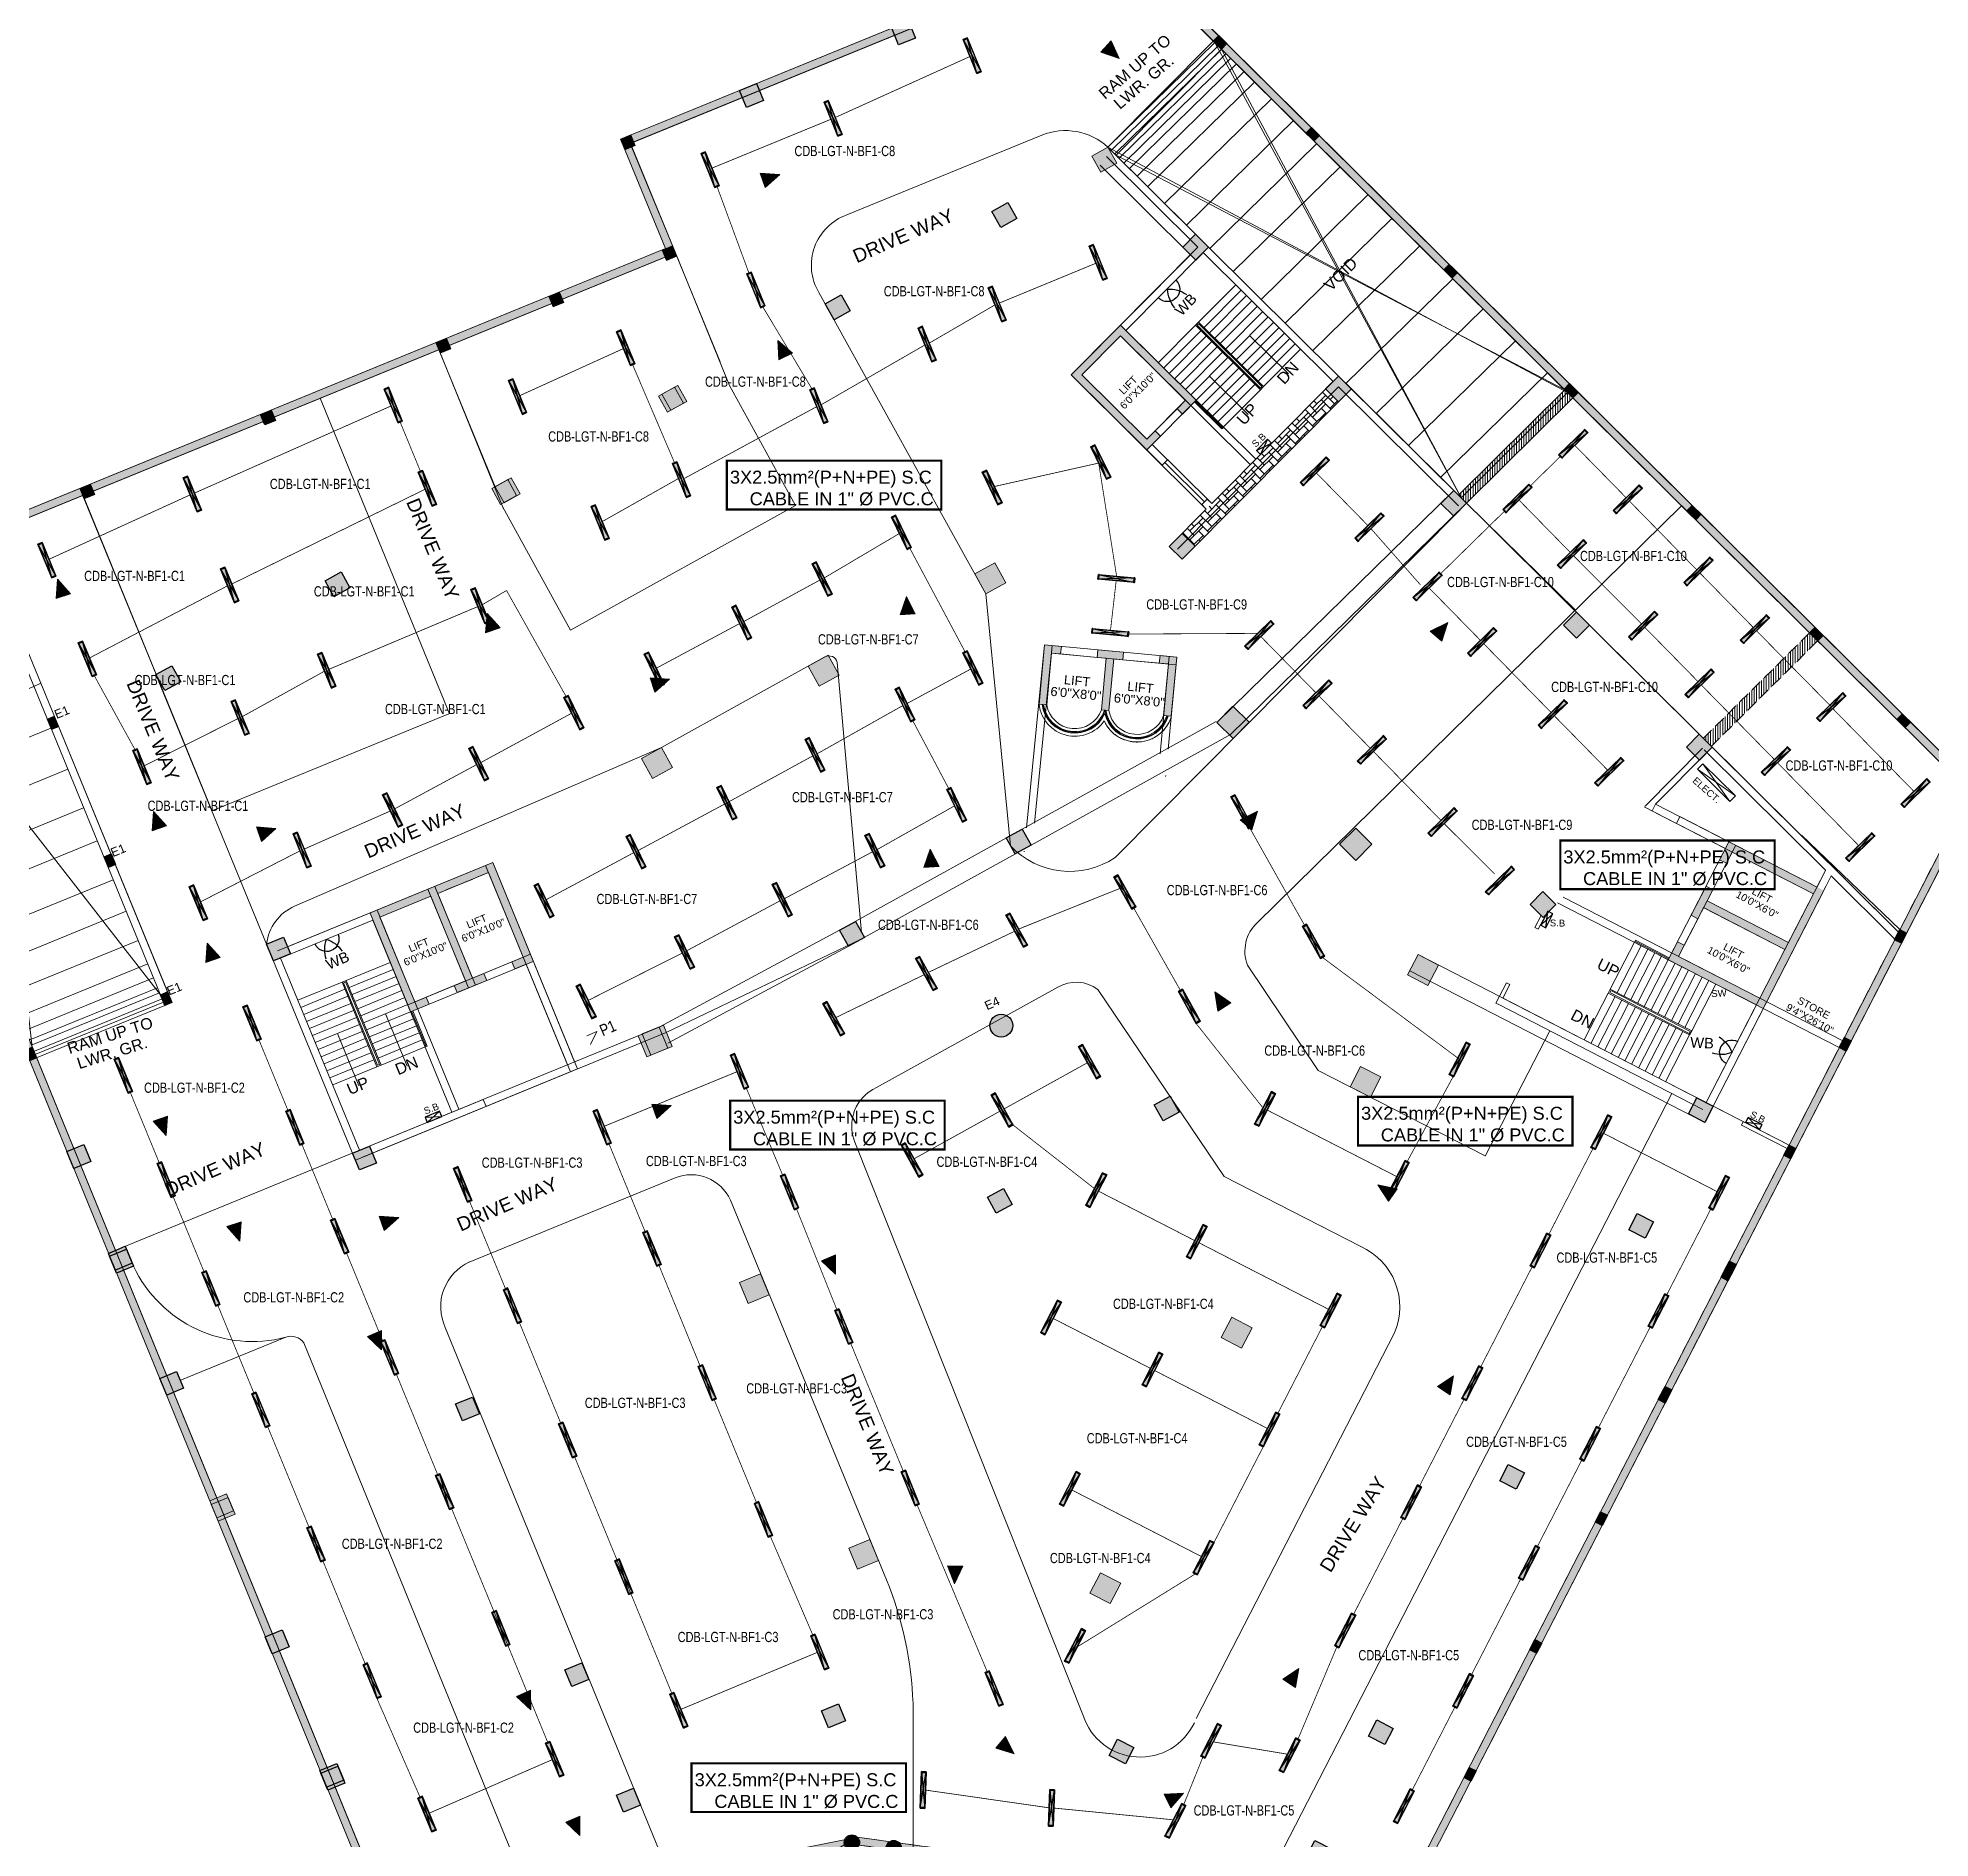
# Model space of a CAD drawing. Header units: inches. Extents: x 1195829 to 1240342, y -967019 to -858076.
# Drawn here: x 1217690 to 1220173, y -912506 to -910144 of the extents above; entities that cross this region are included whole.
import ezdxf

# ---------------------------------------------------------------- set-up
doc = ezdxf.new("R2010")
doc.units = ezdxf.units.IN
doc.header["$LTSCALE"] = 6
doc.linetypes.add('DASHED2', pattern=[0.375, 0.25, -0.125])
doc.layers.get('0').update_dxf_attribs({"color": 251})
for name, color, linetype in [('CELLING', 251, 'Continuous'), ('COLL SIZE', 251, 'Continuous'), ('DIM', 251, 'Continuous'), ('E-WIRING', 251, 'Continuous'), ('FITTING', 251, 'Continuous'), ('line', 251, 'Continuous'), ('TW', 251, 'Continuous'), ('YH TEXT', 123, 'Continuous')]:
    doc.layers.add(name, color=color, linetype=linetype)
for name, color, linetype, lineweight in [('col hatch', 251, 'Continuous', 30), ('COL MARK', 251, 'Continuous', 18), ('column', 251, 'Continuous', 25), ('ELECT TEXT', 3, 'Continuous', 20), ('FIRE ALRAM', 12, 'Continuous', 0), ('Hatch', 251, 'Continuous', 0), ('plan', 251, 'Continuous', 5), ('v.b', 251, 'Continuous', 5), ('W', 251, 'Continuous', 5), ('wall', 251, 'Continuous', 30)]:
    doc.layers.add(name, color=color, linetype=linetype, lineweight=lineweight)
doc.styles.add('ARI', font='arial.ttf')
doc.styles.add('ARIAL', font='arial.ttf', dxfattribs={"height": 8})
doc.styles.get("Standard").update_dxf_attribs({"font": 'stylu.ttf', "height": 96})
doc.dimstyles.new('Copy(2) of AA', dxfattribs={"dimtxt": 12, "dimasz": 4, "dimexe": 0.18, "dimexo": 0, "dimgap": 0.09, "dimtad": 0, "dimdec": 0, "dimzin": 0, "dimdsep": 46, "dimlunit": 3, "dimtxsty": 'ARI', "dimblk": 'OBLIQUE', "dimcen": 0.09, "dimclrd": 7, "dimclre": 7, "dimclrt": 7, "dimadec": 0, "dimazin": 0, "dimtfac": 1, "dimtdec": 0, "dimtofl": 0, "dimtmove": 0, "dimatfit": 3, "dimfxl": 1, "dimtolj": 1, "dimtzin": 0, "dimlwd": 5, "dimlwe": 5, "dimarcsym": 0})
pattern_1 = [(0, (-27.81927828272455, 2.940102126449346), (0, 0.001397), [0.001016, -0.000381]), (90, (-27.81927828272455, 2.940102126449346), (-0.001397, 0), [0.001016, -0.000381])]

msp = doc.modelspace()

# ---------------------------------------------------------------- texts
at = {"layer": 'ELECT TEXT', "color": 5, "linetype": 'ByBlock', "width": 0.8}
for s, p in [('CDB-LGT-N-BF1-C8', (1218682.703791353, -910299.0720007032)), ('CDB-LGT-N-BF1-C8', (1218799.92387599, -910483.0196798308)), ('CDB-LGT-N-BF1-C8', (1218565.374823942, -910601.708139418)), ('CDB-LGT-N-BF1-C8', (1218359.679707271, -910673.6293135317)), ('CDB-LGT-N-BF1-C1', (1217994.502827623, -910735.8928778853)), ('CDB-LGT-N-BF1-C10', (1219713.217038072, -910830.4311978196)), ('CDB-LGT-N-BF1-C1', (1217750.91650525, -910856.6400454027)), ('CDB-LGT-N-BF1-C1', (1218052.21970116, -910876.9013901463, -1706.005052819011)), ('CDB-LGT-N-BF1-C10', (1219538.849051238, -910864.6336847408)), ('CDB-LGT-N-BF1-C9', (1219144.320093338, -910894.0264469389)), ('CDB-LGT-N-BF1-C7', (1218713.548726044, -910939.8645810442)), ('CDB-LGT-N-BF1-C1', (1217817.22611523, -910993.2799523148)), ('CDB-LGT-N-BF1-C10', (1219675.388051097, -911002.2695447527)), ('CDB-LGT-N-BF1-C1', (1218145.530701202, -911031.3428719917, 2940526718.373976)), ('CDB-LGT-N-BF1-C10', (1219982.919671766, -911105.4053464899)), ('CDB-LGT-N-BF1-C1', (1217834.153176, -911158.2740102909, 2940526718.373977)), ('CDB-LGT-N-BF1-C7', (1218679.499526831, -911146.9681697305)), ('CDB-LGT-N-BF1-C9', (1219571.078352639, -911183.2597290067)), ('CDB-LGT-N-BF1-C7', (1218423.09614637, -911280.5716342669)), ('CDB-LGT-N-BF1-C6', (1219171.089701309, -911268.8995497742)), ('CDB-LGT-N-BF1-C6', (1218792.267698564, -911314.4325712251, 2940530687.494534)), ('CDB-LGT-N-BF1-C6', (1219299.145488189, -911479.5121191945, -2940530687.494534)), ('CDB-LGT-N-BF1-C2', (1217829.514314123, -911528.2525158582)), ('CDB-LGT-N-BF1-C3', (1218272.480159172, -911626.5560243385)), ('CDB-LGT-N-BF1-C3', (1218487.850288137, -911624.4669519843)), ('CDB-LGT-N-BF1-C4', (1218869.120745639, -911625.4374668924, -2940530687.494534)), ('CDB-LGT-N-BF1-C5', (1219682.381746852, -911751.1826185603, -2940530687.494534)), ('CDB-LGT-N-BF1-C2', (1217959.799938715, -911803.2951892664)), ('CDB-LGT-N-BF1-C4', (1219100.558861258, -911811.8021541517, -2940530687.494534)), ('CDB-LGT-N-BF1-C3', (1218619.551781849, -911922.7974154096)), ('CDB-LGT-N-BF1-C3', (1218407.665901684, -911941.7994717968)), ('CDB-LGT-N-BF1-C4', (1219066.18301372, -911988.183018879, -2940530687.494534)), ('CDB-LGT-N-BF1-C5', (1219563.855068914, -911992.8348485986, -2940530687.494534)), ('CDB-LGT-N-BF1-C2', (1218088.888245828, -912126.7005938314)), ('CDB-LGT-N-BF1-C4', (1219017.807952252, -912145.4221508689, -2940530687.494534)), ('CDB-LGT-N-BF1-C3', (1218732.774313175, -912219.2209930228)), ('CDB-LGT-N-BF1-C3', (1218529.552390964, -912249.00849273)), ('CDB-LGT-N-BF1-C5', (1219422.556336318, -912272.8980746903, -2940530687.494534)), ('CDB-LGT-N-BF1-C2', (1218182.558541697, -912368.0309609774)), ('CDB-LGT-N-BF1-C5', (1219206.346254519, -912476.6251394544, -2940530687.494534))]:
    msp.add_text(s, height=13.39124862914427, rotation=0.002460253106020463, dxfattribs=at).set_placement(p)
at = {"layer": 'YH TEXT', "char_height": 17.0502076142529, "width": 397.8468787658603, "attachment_point": 1, "style": 'ARIAL'}
for insert in [(1218529.398927459, -910711.8452226219), (1219622.694567416, -911210.217917151), (1218533.725576207, -911551.6849801118), (1219357.339811196, -911546.5721997125, 2940530774.499083), (1218483.103619327, -912421.1565757554)]:
    msp.add_mtext('\\pi68.69517;3X2.5mm²(P+N+PE) S.C \\P\\pi94.55163;CABLE IN 1" Ø PVC.C', dxfattribs=dict(at, insert=insert))

# ---------------------------------------------------------------- blocks, each defined once
blk = doc.blocks.new('sdfdsf')
at = {"lineweight": -3}
blk.add_hatch(color=7, dxfattribs=at).paths.add_polyline_path([(23236.66559868997, 14983.34885737138), (23242.08212489375, 14983.34885737138), (23242.08212489375, 15029.49406542082), (23236.66559868997, 15029.49406542082)])
at = {"layer": 'Hatch'}
h = blk.add_hatch(dxfattribs=at)
h.set_pattern_fill('ANGLE', color=5, scale=0.0002)
h.set_pattern_definition(pattern_1)
h.paths.add_polyline_path([(23236.37386179186, 15029.49354817548), (23242.37386179186, 15029.49354817548), (23242.37386179186, 15030.44133051667), (23236.37386179186, 15030.44133051667)])
h = blk.add_hatch(dxfattribs=at)
h.set_pattern_fill('ANGLE', color=5, scale=0.0002)
h.set_pattern_definition(pattern_1)
h.paths.add_polyline_path([(23236.37386179186, 14983.34885737138), (23242.37386179186, 14983.34885737138), (23242.37386179186, 14982.44133051666), (23236.37386179186, 14982.44133051666)])
for p, q in [((23242.37386179186, 15030.44133051667), (23236.37386179186, 14982.44133051666)), ((23242.37386179186, 14982.44133051666), (23236.37386179186, 15030.44133051667))]:
    blk.add_line(p, q)
at = {"layer": 'CELLING', "color": 5}
for points in [[(23236.37386179186, 14982.44133051666), (23242.37386179186, 14982.44133051666), (23242.37386179186, 15030.44133051667), (23236.37386179186, 15030.44133051667)], [(23242.37386179186, 15029.49354817548), (23236.37386179186, 15029.49354817548), (23236.37386179186, 15030.44133051667), (23242.37386179186, 15030.44133051667)], [(23236.37386179186, 15029.49354817548), (23242.37386179186, 15029.49354817548), (23242.37386179186, 15030.44133051667), (23236.37386179186, 15030.44133051667)], [(23236.66559868997, 14983.34885737138), (23242.08212489375, 14983.34885737138), (23242.08212489375, 15029.49406542082), (23236.66559868997, 15029.49406542082)], [(23236.37386179186, 14983.34885737138), (23242.37386179186, 14983.34885737138), (23242.37386179186, 14982.44133051666), (23236.37386179186, 14982.44133051666)], [(23236.37386179186, 14983.34885737138), (23242.37386179186, 14983.34885737138), (23242.37386179186, 14982.44133051666), (23236.37386179186, 14982.44133051666)]]:
    blk.add_lwpolyline(points, close=True, dxfattribs=at)
blk = doc.blocks.new('_Oblique')
at = {"layer": 'DIM', "color": 0, "lineweight": -2}
blk.add_line((-0.5, -0.5), (0.5, 0.5), dxfattribs=at)
blk = doc.blocks.new('RRR')
at = {"layer": 'line', "color": 1, "linetype": 'Continuous'}
for centre, radius, start, end in [((195982.9680377481, -95888.10341255504), 26.42402890574652, 41.16536374951414, 79.72330112471722), ((196002.8603891676, -95870.71020529998), 10.95743229780783, 89.99999999749872, 269.9999999974987), ((195983.4668442218, -95848.25220514182), 29.67273760009078, 276.0538332539148, 310.8121601957422)]:
    blk.add_arc(centre, radius, start, end, dxfattribs=at)
blk = doc.blocks.new('SB')
at = {"layer": 'W', "color": 6, "linetype": 'ByBlock', "lineweight": 25}
for p, q in [((196907.8002691715, -96527.0948449449), (196884.143700367, -96518.55755038398)), ((196884.143700367, -96527.0948449449), (196907.8002691715, -96518.55755038398))]:
    blk.add_line(p, q, dxfattribs=at)
blk.add_lwpolyline([(196884.143700367, -96518.55755038398), (196907.8002691715, -96518.55755038398), (196907.8002691715, -96527.0948449449), (196884.143700367, -96527.0948449449)], close=True, dxfattribs=at)
blk = doc.blocks.new('qwwesdasdqweqwe')
at = {"layer": 'col hatch', "lineweight": 25, "ltscale": 100, "true_color": 0x636466, "extrusion": (0.9999978213687803, 0.002087402911023105, -2.603821939083204e-06)}
h = blk.add_hatch(color=251, dxfattribs=at)
h.dxf.hatch_style = 1
h.paths.add_polyline_path([(2985.617327504791, 8248.391087595293), (2985.610534680076, 8263.391086057034), (3000.610533141531, 8263.397878881051), (3000.617325966246, 8248.397880419427)])
at = {"layer": 'col hatch', "ltscale": 100, "true_color": 0x636466, "extrusion": (0.9999978213687803, 0.002087402911023105, -2.603821939083204e-06)}
h = blk.add_hatch(color=251, dxfattribs=at)
h.dxf.hatch_style = 1
h.paths.add_polyline_path([(2985.617327504791, 8248.391087595293), (2985.610534680076, 8263.391086057034), (3000.610533141531, 8263.397878881051), (3000.617325966246, 8248.397880419427)])
at = {"layer": 'COL MARK', "lineweight": 30, "true_color": 0xffc6b3, "extrusion": (0.9999978213687803, 0.002087402911023105, -2.603821939083204e-06)}
h = blk.add_hatch(color=31, dxfattribs=at)
h.dxf.hatch_style = 1
h.paths.add_polyline_path([(4809.786932889372, 8692.059039315538), (4832.58284517657, 8711.561510517191), (4852.085316377692, 8688.765598229684), (4829.289404089563, 8669.263127027798)])
at = {"layer": 'COL MARK', "extrusion": (0.9999978213687803, 0.002087402911023105, -2.603821939083204e-06)}
h = blk.add_hatch(color=256, dxfattribs=at)
h.dxf.hatch_style = 1
h.paths.add_polyline_path([(4809.786932889372, 8692.059039315538), (4832.58284517657, 8711.561510517191), (4852.085316377692, 8688.765598229684), (4829.289404089563, 8669.263127027798)])
at = {"layer": 'COL MARK', "lineweight": 30, "true_color": 0xffc6b3, "extrusion": (0.9999978213687803, 0.002087402911023105, -2.603821939083204e-06)}
h = blk.add_hatch(color=31, dxfattribs=at)
h.dxf.hatch_style = 1
h.paths.add_polyline_path([(4654.798404928297, 8398.733570531975), (4654.755706011318, 8428.73354014535), (4684.755675625056, 8428.776239063027), (4684.798374542035, 8398.776269449654)])
at = {"layer": 'COL MARK', "extrusion": (0.9999978213687803, 0.002087402911023105, -2.603821939083204e-06)}
h = blk.add_hatch(color=256, dxfattribs=at)
h.dxf.hatch_style = 1
h.paths.add_polyline_path([(4654.798404928297, 8398.733570531975), (4654.755706011318, 8428.73354014535), (4684.755675625056, 8428.776239063027), (4684.798374542035, 8398.776269449654)])
at = {"layer": 'COL MARK', "lineweight": 30, "true_color": 0xffc6b3, "extrusion": (0.9999978213687803, 0.002087402911023105, -2.603821939083204e-06)}
h = blk.add_hatch(color=31, dxfattribs=at)
h.dxf.hatch_style = 1
h.paths.add_polyline_path([(4564.705878121778, 8978.527670397327), (4587.501790408045, 8998.03014159933), (4607.004261610098, 8975.234229311704), (4584.2083493229, 8955.731758109818)])
at = {"layer": 'COL MARK', "extrusion": (0.9999978213687803, 0.002087402911023105, -2.603821939083204e-06)}
h = blk.add_hatch(color=256, dxfattribs=at)
h.dxf.hatch_style = 1
h.paths.add_polyline_path([(4564.705878121778, 8978.527670397327), (4587.501790408045, 8998.03014159933), (4607.004261610098, 8975.234229311704), (4584.2083493229, 8955.731758109818)])
at = {"layer": 'COL MARK', "lineweight": 30, "true_color": 0xffc6b3, "extrusion": (0.9999978213687803, 0.002087402911023105, -2.603821939083204e-06)}
h = blk.add_hatch(color=31, dxfattribs=at)
h.dxf.hatch_style = 1
h.paths.add_polyline_path([(4324.175399966538, 9259.67725527861), (4346.971312253736, 9279.17972648038), (4366.473783455789, 9256.383814192757), (4343.677871168591, 9236.881342991104)])
at = {"layer": 'COL MARK', "extrusion": (0.9999978213687803, 0.002087402911023105, -2.603821939083204e-06)}
h = blk.add_hatch(color=256, dxfattribs=at)
h.dxf.hatch_style = 1
h.paths.add_polyline_path([(4324.175399966538, 9259.67725527861), (4346.971312253736, 9279.17972648038), (4366.473783455789, 9256.383814192757), (4343.677871168591, 9236.881342991104)])
at = {"layer": 'COL MARK', "lineweight": 30, "true_color": 0xffc6b3, "extrusion": (0.9999978213687803, 0.002087402911023105, -2.603821939083204e-06)}
h = blk.add_hatch(color=31, dxfattribs=at)
h.dxf.hatch_style = 1
h.paths.add_polyline_path([(4277.798786787316, 8398.196987469013), (4277.756087870337, 8428.196957082388), (4307.756057483144, 8428.239655999949), (4307.798756399192, 8398.239686386576)])
at = {"layer": 'COL MARK', "extrusion": (0.9999978213687803, 0.002087402911023105, -2.603821939083204e-06)}
h = blk.add_hatch(color=256, dxfattribs=at)
h.dxf.hatch_style = 1
h.paths.add_polyline_path([(4277.798786787316, 8398.196987469013), (4277.756087870337, 8428.196957082388), (4307.756057483144, 8428.239655999949), (4307.798756399192, 8398.239686386576)])
at = {"layer": 'COL MARK', "lineweight": 30, "true_color": 0xffc6b3, "extrusion": (0.9999978213687803, 0.002087402911023105, -2.603821939083204e-06)}
h = blk.add_hatch(color=31, dxfattribs=at)
h.dxf.hatch_style = 1
h.paths.add_polyline_path([(4216.911808357574, 9385.054772860722), (4239.707720644772, 9404.557244062607), (4259.210191845894, 9381.761331774867), (4236.414279558696, 9362.258860573214)])
at = {"layer": 'COL MARK', "extrusion": (0.9999978213687803, 0.002087402911023105, -2.603821939083204e-06)}
h = blk.add_hatch(color=256, dxfattribs=at)
h.dxf.hatch_style = 1
h.paths.add_polyline_path([(4216.911808357574, 9385.054772860722), (4239.707720644772, 9404.557244062607), (4259.210191845894, 9381.761331774867), (4236.414279558696, 9362.258860573214)])
at = {"layer": 'COL MARK', "lineweight": 30, "true_color": 0xffc6b3, "extrusion": (0.9999978213687803, 0.002087402911023105, -2.603821939083204e-06)}
h = blk.add_hatch(color=31, dxfattribs=at)
h.dxf.hatch_style = 1
edge = h.paths.add_edge_path()
edge.add_arc((4095.9644330265, 8843.721858715231), 14.999999999832, 0, 360)
at = {"layer": 'COL MARK', "extrusion": (0.9999978213687803, 0.002087402911023105, -2.603821939083204e-06)}
h = blk.add_hatch(color=256, dxfattribs=at)
h.dxf.hatch_style = 1
edge = h.paths.add_edge_path()
edge.add_arc((4095.9644330265, 8843.721858715231), 14.999999999832, 0, 360)
at = {"layer": 'COL MARK', "lineweight": 30, "true_color": 0xffc6b3, "extrusion": (0.9999978213687803, 0.002087402911023105, -2.603821939083204e-06)}
h = blk.add_hatch(color=31, dxfattribs=at)
h.dxf.hatch_style = 1
h.paths.add_polyline_path([(4043.90031215176, 9344.590597402052), (4032.206185180694, 9372.217529812437), (4059.833117591217, 9383.911656782728), (4071.527244561352, 9356.284724372692)])
at = {"layer": 'COL MARK', "extrusion": (0.9999978213687803, 0.002087402911023105, -2.603821939083204e-06)}
h = blk.add_hatch(color=256, dxfattribs=at)
h.dxf.hatch_style = 1
h.paths.add_polyline_path([(4043.90031215176, 9344.590597402052), (4032.206185180694, 9372.217529812437), (4059.833117591217, 9383.911656782728), (4071.527244561352, 9356.284724372692)])
at = {"layer": 'COL MARK', "lineweight": 30, "true_color": 0xffc6b3, "extrusion": (0.9999978213687803, 0.002087402911023105, -2.603821939083204e-06)}
h = blk.add_hatch(color=31, dxfattribs=at)
h.dxf.hatch_style = 1
h.paths.add_polyline_path([(3834.856523580849, 9256.10503665908), (3823.162396609783, 9283.731969069697), (3850.789329021238, 9295.426096039988), (3862.483455991372, 9267.79916362972)])
at = {"layer": 'COL MARK', "extrusion": (0.9999978213687803, 0.002087402911023105, -2.603821939083204e-06)}
h = blk.add_hatch(color=256, dxfattribs=at)
h.dxf.hatch_style = 1
h.paths.add_polyline_path([(3834.856523580849, 9256.10503665908), (3823.162396609783, 9283.731969069697), (3850.789329021238, 9295.426096039988), (3862.483455991372, 9267.79916362972)])
at = {"layer": 'COL MARK', "lineweight": 30, "true_color": 0xffc6b3, "extrusion": (0.9999978213687803, 0.002087402911023105, -2.603821939083204e-06)}
h = blk.add_hatch(color=31, dxfattribs=at)
h.dxf.hatch_style = 1
h.paths.add_polyline_path([(3592.75209239684, 8539.636623007756), (3589.235363683663, 8569.429786974595), (3619.028527650051, 8572.9465156879), (3622.545256363228, 8543.15335172118)])
at = {"layer": 'COL MARK', "extrusion": (0.9999978213687803, 0.002087402911023105, -2.603821939083204e-06)}
h = blk.add_hatch(color=256, dxfattribs=at)
h.dxf.hatch_style = 1
h.paths.add_polyline_path([(3592.75209239684, 8539.636623007756), (3589.235363683663, 8569.429786974595), (3619.028527650051, 8572.9465156879), (3622.545256363228, 8543.15335172118)])
at = {"layer": 'COL MARK', "lineweight": 30, "true_color": 0xffc6b3, "extrusion": (0.9999978213687803, 0.002087402911023105, -2.603821939083204e-06)}
h = blk.add_hatch(color=31, dxfattribs=at)
h.dxf.hatch_style = 1
h.paths.add_polyline_path([(3563.44601978641, 8787.912989398887), (3559.929291073233, 8817.706153365374), (3589.722455040552, 8821.222882078797), (3593.239183752798, 8791.429718111842)])
at = {"layer": 'COL MARK', "extrusion": (0.9999978213687803, 0.002087402911023105, -2.603821939083204e-06)}
h = blk.add_hatch(color=256, dxfattribs=at)
h.dxf.hatch_style = 1
h.paths.add_polyline_path([(3563.44601978641, 8787.912989398887), (3559.929291073233, 8817.706153365374), (3589.722455040552, 8821.222882078797), (3593.239183752798, 8791.429718111842)])
at = {"layer": 'COL MARK', "lineweight": 30, "true_color": 0xffc6b3, "extrusion": (0.9999978213687803, 0.002087402911023105, -2.603821939083204e-06)}
h = blk.add_hatch(color=31, dxfattribs=at)
h.dxf.hatch_style = 1
h.paths.add_polyline_path([(3534.139947175048, 9036.189355789083), (3530.623218461871, 9065.982519756039), (3560.41638242919, 9069.499248469343), (3563.933111141436, 9039.706084502273)])
at = {"layer": 'COL MARK', "extrusion": (0.9999978213687803, 0.002087402911023105, -2.603821939083204e-06)}
h = blk.add_hatch(color=256, dxfattribs=at)
h.dxf.hatch_style = 1
h.paths.add_polyline_path([(3534.139947175048, 9036.189355789083), (3530.623218461871, 9065.982519756039), (3560.41638242919, 9069.499248469343), (3563.933111141436, 9039.706084502273)])
at = {"layer": 'COLL SIZE', "lineweight": 25, "ltscale": 100, "true_color": 0xffc6b3, "extrusion": (0.9999978213687803, 0.002087402911023105, -2.603821939083204e-06)}
h = blk.add_hatch(color=31, dxfattribs=at)
h.dxf.hatch_style = 1
h.paths.add_polyline_path([(5319.928140379488, 8937.292190884864), (5310.1779929474, 8948.69107789508), (5317.77725095395, 8955.191176183043), (5327.527398386039, 8943.792289173412)])
at = {"layer": 'COLL SIZE', "ltscale": 100, "extrusion": (0.9999978213687803, 0.002087402911023105, -2.603821939083204e-06)}
h = blk.add_hatch(color=256, dxfattribs=at)
h.dxf.hatch_style = 1
h.paths.add_polyline_path([(5319.928140379488, 8937.292190884864), (5310.1779929474, 8948.69107789508), (5317.77725095395, 8955.191176183043), (5327.527398386039, 8943.792289173412)])
at = {"layer": 'COLL SIZE', "lineweight": 25, "ltscale": 100, "true_color": 0xffc6b3, "extrusion": (0.9999978213687803, 0.002087402911023105, -2.603821939083204e-06)}
h = blk.add_hatch(color=31, dxfattribs=at)
h.dxf.hatch_style = 1
h.paths.add_polyline_path([(5239.137780587189, 9031.744114733152), (5229.3876331551, 9043.143001743134), (5236.98689116165, 9049.64310003133), (5246.737038593739, 9038.244213021466)])
at = {"layer": 'COLL SIZE', "ltscale": 100, "extrusion": (0.9999978213687803, 0.002087402911023105, -2.603821939083204e-06)}
h = blk.add_hatch(color=256, dxfattribs=at)
h.dxf.hatch_style = 1
h.paths.add_polyline_path([(5239.137780587189, 9031.744114733152), (5229.3876331551, 9043.143001743134), (5236.98689116165, 9049.64310003133), (5246.737038593739, 9038.244213021466)])
at = {"layer": 'COLL SIZE', "lineweight": 25, "ltscale": 100, "true_color": 0xffc6b3, "extrusion": (0.9999978213687803, 0.002087402911023105, -2.603821939083204e-06)}
h = blk.add_hatch(color=31, dxfattribs=at)
h.dxf.hatch_style = 1
h.paths.add_polyline_path([(5116.618503561243, 9174.981271413493), (5106.868356129155, 9186.380158423592), (5114.467614134774, 9192.88025671167), (5124.217761565931, 9181.481369702042)])
at = {"layer": 'COLL SIZE', "ltscale": 100, "extrusion": (0.9999978213687803, 0.002087402911023105, -2.603821939083204e-06)}
h = blk.add_hatch(color=256, dxfattribs=at)
h.dxf.hatch_style = 1
h.paths.add_polyline_path([(5116.610927303322, 9174.990128807594), (5106.860779870301, 9186.389015817575), (5114.460037876852, 9192.889114105774), (5124.210185308941, 9181.490227096141)])
at = {"layer": 'COLL SIZE', "lineweight": 25, "ltscale": 100, "true_color": 0xffc6b3, "extrusion": (0.9999978213687803, 0.002087402911023105, -2.603821939083204e-06)}
h = blk.add_hatch(color=31, dxfattribs=at)
h.dxf.hatch_style = 1
h.paths.add_polyline_path([(4994.084074018523, 9318.236142881804), (4984.333926587366, 9329.6350298919), (4991.933184592985, 9336.135128179983), (5001.683332024142, 9324.736241170118)])
at = {"layer": 'COLL SIZE', "ltscale": 100, "extrusion": (0.9999978213687803, 0.002087402911023105, -2.603821939083204e-06)}
h = blk.add_hatch(color=256, dxfattribs=at)
h.dxf.hatch_style = 1
h.paths.add_polyline_path([(4994.084074018523, 9318.236142881804), (4984.333926587366, 9329.6350298919), (4991.933184592985, 9336.135128179983), (5001.683332024142, 9324.736241170118)])
h = blk.add_hatch(color=256, dxfattribs=at)
h.dxf.hatch_style = 1
h.paths.add_polyline_path([(4876.757609683089, 9455.402387759304), (4867.007462251, 9466.801274769638), (4874.606720255688, 9473.301373057484), (4884.356867688708, 9461.902486047853)])
at = {"layer": 'COLL SIZE', "lineweight": 25, "ltscale": 100, "true_color": 0xffc6b3, "extrusion": (0.9999978213687803, 0.002087402911023105, -2.603821939083204e-06)}
h = blk.add_hatch(color=31, dxfattribs=at)
h.dxf.hatch_style = 1
h.paths.add_polyline_path([(4873.839833615348, 9458.81355666073), (4864.089686185122, 9470.21244367071), (4871.688944190741, 9476.712541958908), (4881.439091622829, 9465.313654949277)])
at = {"layer": 'COLL SIZE', "ltscale": 100, "extrusion": (0.9999978213687803, 0.002087402911023105, -2.603821939083204e-06)}
h = blk.add_hatch(color=256, dxfattribs=at)
h.dxf.hatch_style = 1
h.paths.add_polyline_path([(4759.431145345792, 9592.568632636809), (4749.680997912772, 9603.967519646787), (4757.280255919322, 9610.467617934986), (4767.030403351411, 9599.068730925355)])
at = {"layer": 'COLL SIZE', "lineweight": 25, "ltscale": 100, "true_color": 0xffc6b3, "extrusion": (0.9999978213687803, 0.002087402911023105, -2.603821939083204e-06)}
h = blk.add_hatch(color=31, dxfattribs=at)
h.dxf.hatch_style = 1
h.paths.add_polyline_path([(4753.561173238792, 9599.376869063037), (4743.811025806703, 9610.77575607302), (4751.410283813253, 9617.275854361218), (4761.160431246273, 9605.876967351353)])
h = blk.add_hatch(color=31, dxfattribs=at)
h.dxf.hatch_style = 1
h.paths.add_polyline_path([(4642.428755044006, 9729.356002903782), (4632.678607612848, 9740.754889913762), (4640.277865618467, 9747.254988201841), (4650.028013049625, 9735.856101191977)])
at = {"layer": 'COLL SIZE', "ltscale": 100, "extrusion": (0.9999978213687803, 0.002087402911023105, -2.603821939083204e-06)}
h = blk.add_hatch(color=256, dxfattribs=at)
h.dxf.hatch_style = 1
h.paths.add_polyline_path([(4642.428755044006, 9729.356002903782), (4632.678607612848, 9740.754889913762), (4640.277865618467, 9747.254988201841), (4650.028013049625, 9735.856101191977)])
at = {"layer": 'COLL SIZE', "lineweight": 25, "ltscale": 100, "true_color": 0xffc6b3, "extrusion": (0.9999978213687803, 0.002087402911023105, -2.603821939083204e-06)}
h = blk.add_hatch(color=31, dxfattribs=at)
h.dxf.hatch_style = 1
h.paths.add_polyline_path([(4539.07719184272, 9850.184205704152), (4529.3270444097, 9861.583092714134), (4536.92630241625, 9868.083191002332), (4546.676449847408, 9856.6843039927)])
at = {"layer": 'COLL SIZE', "ltscale": 100, "extrusion": (0.9999978213687803, 0.002087402911023105, -2.603821939083204e-06)}
h = blk.add_hatch(color=256, dxfattribs=at)
h.dxf.hatch_style = 1
h.paths.add_polyline_path([(4539.07719184272, 9850.184205704152), (4529.3270444097, 9861.583092714134), (4536.92630241625, 9868.083191002332), (4546.676449847408, 9856.6843039927)])
at = {"layer": 'COLL SIZE', "lineweight": 25, "ltscale": 100, "true_color": 0xffc6b3, "extrusion": (0.9999978213687803, 0.002087402911023105, -2.603821939083204e-06)}
h = blk.add_hatch(color=31, dxfattribs=at)
h.dxf.hatch_style = 1
h.paths.add_polyline_path([(4435.725628550164, 9971.01240861016), (4425.975481117144, 9982.411295620142), (4433.574739122763, 9988.91139390834), (4443.324886554852, 9977.512506898474)])
at = {"layer": 'COLL SIZE', "ltscale": 100, "extrusion": (0.9999978213687803, 0.002087402911023105, -2.603821939083204e-06)}
h = blk.add_hatch(color=256, dxfattribs=at)
h.dxf.hatch_style = 1
h.paths.add_polyline_path([(4435.725628550164, 9971.01240861016), (4425.975481117144, 9982.411295620142), (4433.574739122763, 9988.91139390834), (4443.324886554852, 9977.512506898474)])
at = {"layer": 'COLL SIZE', "lineweight": 25, "ltscale": 100, "true_color": 0xffc6b3, "extrusion": (0.9999978213687803, 0.002087402911023105, -2.603821939083204e-06)}
h = blk.add_hatch(color=31, dxfattribs=at)
h.dxf.hatch_style = 1
h.paths.add_polyline_path([(4301.135613164864, 10139.09405511379), (4287.322146959603, 10133.24699162859), (4283.424104635604, 10142.45596909891), (4297.237570839934, 10148.30303258342)])
at = {"layer": 'COLL SIZE', "ltscale": 100, "extrusion": (0.9999978213687803, 0.002087402911023105, -2.603821939083204e-06)}
h = blk.add_hatch(color=256, dxfattribs=at)
h.dxf.hatch_style = 1
h.paths.add_polyline_path([(4301.135613164864, 10139.09405511379), (4287.322146959603, 10133.24699162859), (4283.424104635604, 10142.45596909891), (4297.237570839934, 10148.30303258342)])
at = {"layer": 'COLL SIZE', "lineweight": 25, "ltscale": 100, "true_color": 0xffc6b3, "extrusion": (0.9999978213687803, 0.002087402911023105, -2.603821939083204e-06)}
h = blk.add_hatch(color=31, dxfattribs=at)
h.dxf.hatch_style = 1
h.paths.add_polyline_path([(4183.061499634758, 10089.11479375291), (4169.248033428565, 10083.26773026771), (4165.349991105497, 10092.47670773803), (4179.163457310759, 10098.32377122265)])
at = {"layer": 'COLL SIZE', "ltscale": 100, "extrusion": (0.9999978213687803, 0.002087402911023105, -2.603821939083204e-06)}
h = blk.add_hatch(color=256, dxfattribs=at)
h.dxf.hatch_style = 1
h.paths.add_polyline_path([(4183.061499634758, 10089.11479375291), (4169.248033428565, 10083.26773026771), (4165.349991105497, 10092.47670773803), (4179.163457310759, 10098.32377122265)])
at = {"layer": 'COLL SIZE', "lineweight": 25, "ltscale": 100, "true_color": 0xffc6b3, "extrusion": (0.9999978213687803, 0.002087402911023105, -2.603821939083204e-06)}
h = blk.add_hatch(color=31, dxfattribs=at)
h.dxf.hatch_style = 1
h.paths.add_polyline_path([(4034.454474188387, 10026.21134148255), (4020.641007983126, 10020.36427799746), (4016.742965660989, 10029.57325546779), (4030.55643186532, 10035.42031895229)])
at = {"layer": 'COLL SIZE', "ltscale": 100, "extrusion": (0.9999978213687803, 0.002087402911023105, -2.603821939083204e-06)}
h = blk.add_hatch(color=256, dxfattribs=at)
h.dxf.hatch_style = 1
h.paths.add_polyline_path([(4034.454474188387, 10026.21134148255), (4020.641007983126, 10020.36427799746), (4016.742965660989, 10029.57325546779), (4030.55643186532, 10035.42031895229)])
at = {"layer": 'COLL SIZE', "lineweight": 25, "ltscale": 100, "true_color": 0xffc6b3, "extrusion": (0.9999978213687803, 0.002087402911023105, -2.603821939083204e-06)}
h = blk.add_hatch(color=31, dxfattribs=at)
h.dxf.hatch_style = 1
h.paths.add_polyline_path([(3826.719911836088, 9938.279959445885), (3812.906445630826, 9932.432895960565), (3809.008403306827, 9941.641873431003), (3822.821869512089, 9947.488936915508)])
at = {"layer": 'COLL SIZE', "ltscale": 100, "extrusion": (0.9999978213687803, 0.002087402911023105, -2.603821939083204e-06)}
h = blk.add_hatch(color=256, dxfattribs=at)
h.dxf.hatch_style = 1
h.paths.add_polyline_path([(3825.410685617477, 9937.72578074051), (3811.597219412215, 9931.87871725519), (3807.699177089147, 9941.087694725627), (3821.512643294409, 9946.934758210133)])
at = {"layer": 'COLL SIZE', "lineweight": 25, "ltscale": 100, "true_color": 0xffc6b3, "extrusion": (0.9999978213687803, 0.002087402911023105, -2.603821939083204e-06)}
h = blk.add_hatch(color=31, dxfattribs=at)
h.dxf.hatch_style = 1
h.paths.add_polyline_path([(3655.775884327479, 7646.507456702171), (3640.775890196674, 7646.520726106703), (3640.784736465663, 7656.520722193669), (3655.784730595537, 7656.507452789137)])
at = {"layer": 'COLL SIZE', "ltscale": 100, "extrusion": (0.9999978213687803, 0.002087402911023105, -2.603821939083204e-06)}
h = blk.add_hatch(color=256, dxfattribs=at)
h.dxf.hatch_style = 1
h.paths.add_polyline_path([(3655.775884327479, 7646.507456702171), (3640.775890196674, 7646.520726106703), (3640.784736465663, 7656.520722193669), (3655.784730595537, 7656.507452789137)])
at = {"layer": 'COLL SIZE', "lineweight": 25, "ltscale": 100, "true_color": 0xffc6b3, "extrusion": (0.9999978213687803, 0.002087402911023105, -2.603821939083204e-06)}
h = blk.add_hatch(color=31, dxfattribs=at)
h.dxf.hatch_style = 1
h.paths.add_polyline_path([(3655.775884319097, 7838.295902126247), (3640.775890188292, 7838.309171530545), (3640.784736457281, 7848.309167617745), (3655.784730587155, 7848.295898213213)])
at = {"layer": 'COLL SIZE', "ltscale": 100, "extrusion": (0.9999978213687803, 0.002087402911023105, -2.603821939083204e-06)}
h = blk.add_hatch(color=256, dxfattribs=at)
h.dxf.hatch_style = 1
h.paths.add_polyline_path([(3655.775884319097, 7838.295902126247), (3640.775890188292, 7838.309171530545), (3640.784736457281, 7848.309167617745), (3655.784730587155, 7848.295898213213)])
h = blk.add_hatch(color=256, dxfattribs=at)
h.dxf.hatch_style = 1
h.paths.add_polyline_path([(3616.36689704936, 9849.240219995907), (3602.553430842236, 9843.393156510587), (3598.655388520099, 9852.602133981025), (3612.46885472443, 9858.44919746553)])
at = {"layer": 'COLL SIZE', "lineweight": 25, "ltscale": 100, "true_color": 0xffc6b3, "extrusion": (0.9999978213687803, 0.002087402911023105, -2.603821939083204e-06)}
h = blk.add_hatch(color=31, dxfattribs=at)
h.dxf.hatch_style = 1
h.paths.add_polyline_path([(3617.703858911991, 9849.727529875552), (3603.890392706729, 9843.880466390234), (3599.992350384593, 9853.08944386067), (3613.805816588923, 9858.936507345175)])
h = blk.add_hatch(color=31, dxfattribs=at)
h.dxf.hatch_style = 1
h.paths.add_polyline_path([(3460.187624242157, 7838.295902116595), (3445.187630111352, 7838.309171520894), (3445.196476381272, 7848.309167607858), (3460.196470511146, 7848.295898203327)])
at = {"layer": 'COLL SIZE', "ltscale": 100, "extrusion": (0.9999978213687803, 0.002087402911023105, -2.603821939083204e-06)}
h = blk.add_hatch(color=256, dxfattribs=at)
h.dxf.hatch_style = 1
h.paths.add_polyline_path([(3460.187624242157, 7838.295902116595), (3445.187630111352, 7838.309171520894), (3445.196476381272, 7848.309167607858), (3460.196470511146, 7848.295898203327)])
at = {"layer": 'COLL SIZE', "lineweight": 25, "ltscale": 100, "true_color": 0xffc6b3, "extrusion": (0.9999978213687803, 0.002087402911023105, -2.603821939083204e-06)}
h = blk.add_hatch(color=31, dxfattribs=at)
h.dxf.hatch_style = 1
h.paths.add_polyline_path([(3460.187624253333, 7646.507456692636), (3445.187630120665, 7646.520726096934), (3445.196476390585, 7656.520722184133), (3460.196470520459, 7656.507452779601)])
at = {"layer": 'COLL SIZE', "ltscale": 100, "extrusion": (0.9999978213687803, 0.002087402911023105, -2.603821939083204e-06)}
h = blk.add_hatch(color=256, dxfattribs=at)
h.dxf.hatch_style = 1
h.paths.add_polyline_path([(3460.187624253333, 7646.507456692636), (3445.187630120665, 7646.520726096934), (3445.196476390585, 7656.520722184133), (3460.196470520459, 7656.507452779601)])
at = {"layer": 'COLL SIZE', "lineweight": 25, "ltscale": 100, "true_color": 0xffc6b3, "extrusion": (0.9999978213687803, 0.002087402911023105, -2.603821939083204e-06)}
h = blk.add_hatch(color=31, dxfattribs=at)
h.dxf.hatch_style = 1
h.paths.add_polyline_path([(3411.927597211674, 9762.703680413495), (3398.114131005481, 9756.856616928642), (3394.216088683344, 9766.06559439873), (3408.029554889537, 9771.91265788347)])
at = {"layer": 'COLL SIZE', "ltscale": 100, "extrusion": (0.9999978213687803, 0.002087402911023105, -2.603821939083204e-06)}
h = blk.add_hatch(color=256, dxfattribs=at)
h.dxf.hatch_style = 1
h.paths.add_polyline_path([(3411.927597211674, 9762.703680413495), (3398.114131005481, 9756.856616928642), (3394.216088683344, 9766.06559439873), (3408.029554889537, 9771.91265788347)])
at = {"layer": 'COLL SIZE', "lineweight": 25, "ltscale": 100, "true_color": 0xffc6b3, "extrusion": (0.9999978213687803, 0.002087402911023105, -2.603821939083204e-06)}
h = blk.add_hatch(color=31, dxfattribs=at)
h.dxf.hatch_style = 1
h.paths.add_polyline_path([(3264.590828842483, 7646.502019087446), (3249.59083471261, 7646.515288491744), (3249.599680981599, 7656.51528457906), (3264.599675111473, 7656.502015174179)])
at = {"layer": 'COLL SIZE', "ltscale": 100, "extrusion": (0.9999978213687803, 0.002087402911023105, -2.603821939083204e-06)}
h = blk.add_hatch(color=256, dxfattribs=at)
h.dxf.hatch_style = 1
h.paths.add_polyline_path([(3264.590828842483, 7646.502019087446), (3249.59083471261, 7646.515288491744), (3249.599680981599, 7656.51528457906), (3264.599675111473, 7656.502015174179)])
at = {"layer": 'COLL SIZE', "lineweight": 25, "ltscale": 100, "true_color": 0xffc6b3, "extrusion": (0.9999978213687803, 0.002087402911023105, -2.603821939083204e-06)}
h = blk.add_hatch(color=31, dxfattribs=at)
h.dxf.hatch_style = 1
h.paths.add_polyline_path([(3177.098671725951, 9663.30360116613), (3163.285205518827, 9657.456537680928), (3159.38716319669, 9666.66551515125), (3173.200629401021, 9672.51257863587)])
at = {"layer": 'COLL SIZE', "ltscale": 100, "extrusion": (0.9999978213687803, 0.002087402911023105, -2.603821939083204e-06)}
h = blk.add_hatch(color=256, dxfattribs=at)
h.dxf.hatch_style = 1
h.paths.add_polyline_path([(3177.098671725951, 9663.30360116613), (3163.285205518827, 9657.456537680928), (3159.38716319669, 9666.66551515125), (3173.200629401021, 9672.51257863587)])
at = {"layer": 'COLL SIZE', "lineweight": 25, "ltscale": 100, "true_color": 0xffc6b3, "extrusion": (0.9999978213687803, 0.002087402911023105, -2.603821939083204e-06)}
h = blk.add_hatch(color=31, dxfattribs=at)
h.dxf.hatch_style = 1
h.paths.add_polyline_path([(3000.610528841615, 7646.507460582511), (2985.610534709878, 7646.52072998716), (2985.619380979799, 7656.520726074009), (3000.619375109673, 7656.507456669594)])
at = {"layer": 'COLL SIZE', "ltscale": 100, "extrusion": (0.9999978213687803, 0.002087402911023105, -2.603821939083204e-06)}
h = blk.add_hatch(color=256, dxfattribs=at)
h.dxf.hatch_style = 1
h.paths.add_polyline_path([(3000.610528841615, 7646.507460582511), (2985.610534709878, 7646.52072998716), (2985.619380979799, 7656.520726074009), (3000.619375109673, 7656.507456669594)])
at = {"layer": 'COLL SIZE', "lineweight": 25, "ltscale": 100, "true_color": 0xffc6b3, "extrusion": (0.9999978213687803, 0.002087402911023105, -2.603821939083204e-06)}
h = blk.add_hatch(color=31, dxfattribs=at)
h.dxf.hatch_style = 1
h.paths.add_polyline_path([(2847.699528223835, 9523.873158774095), (2833.886062017642, 9518.02609528889), (2829.988019693643, 9527.23507275933), (2843.801485897973, 9533.082136243718)])
at = {"layer": 'COLL SIZE', "ltscale": 100, "extrusion": (0.9999978213687803, 0.002087402911023105, -2.603821939083204e-06)}
h = blk.add_hatch(color=256, dxfattribs=at)
h.dxf.hatch_style = 1
h.paths.add_polyline_path([(2847.699528223835, 9523.873158774095), (2833.886062017642, 9518.02609528889), (2829.988019693643, 9527.23507275933), (2843.801485897973, 9533.082136243718)])
at = {"layer": 'column', "ltscale": 10, "true_color": 0x636466, "extrusion": (0.9999978213687803, 0.002087402911023105, -2.603821939083204e-06)}
h = blk.add_hatch(color=251, dxfattribs=at)
h.dxf.hatch_style = 1
h.paths.add_polyline_path([(5241.706087932922, 8819.427966079202), (5259.942817763425, 8835.029943040618), (5275.544794724323, 8816.793213210285), (5257.308064892888, 8801.19123624887)])
h = blk.add_hatch(color=251, dxfattribs=at)
h.dxf.hatch_style = 1
h.paths.add_polyline_path([(5241.706087932922, 8819.427966079202), (5259.942817763425, 8835.029943040618), (5275.544794724323, 8816.793213210285), (5257.308064892888, 8801.19123624887)])
h = blk.add_hatch(color=251, dxfattribs=at)
h.dxf.hatch_style = 1
edge = h.paths.add_edge_path()
edge.add_arc((5174.59992254898, 8538.071476906496), 9.999999999999996, 0, 360)
h = blk.add_hatch(color=251, dxfattribs=at)
h.dxf.hatch_style = 1
edge = h.paths.add_edge_path()
edge.add_arc((5174.59992254898, 8538.071476906496), 9.999999999999996, 0, 360)
h = blk.add_hatch(color=251, dxfattribs=at)
h.dxf.hatch_style = 1
edge = h.paths.add_edge_path()
edge.add_arc((5174.599922549911, 8538.071476906449), 9.999999999999996, 0, 360)
h = blk.add_hatch(color=251, dxfattribs=at)
h.dxf.hatch_style = 1
edge = h.paths.add_edge_path()
edge.add_arc((5174.599922549911, 8538.071476906449), 9.999999999999996, 0, 360)
h = blk.add_hatch(color=251, dxfattribs=at)
h.dxf.hatch_style = 1
h.paths.add_polyline_path([(5125.991425468586, 8954.683712319295), (5144.22815529909, 8970.285689280478), (5159.830132259987, 8952.048959450143), (5141.593402429484, 8936.44698248896)])
h = blk.add_hatch(color=251, dxfattribs=at)
h.dxf.hatch_style = 1
h.paths.add_polyline_path([(5125.991425468586, 8954.683712319295), (5144.22815529909, 8970.285689280478), (5159.830132259987, 8952.048959450143), (5141.593402429484, 8936.44698248896)])
h = blk.add_hatch(color=251, dxfattribs=at)
h.dxf.hatch_style = 1
edge = h.paths.add_edge_path()
edge.add_arc((5147.12899682764, 8490.03232895516), 9.999999999999996, 0, 360)
h = blk.add_hatch(color=251, dxfattribs=at)
h.dxf.hatch_style = 1
edge = h.paths.add_edge_path()
edge.add_arc((5147.12899682764, 8490.03232895516), 9.999999999999996, 0, 360)
h = blk.add_hatch(color=251, dxfattribs=at)
h.dxf.hatch_style = 1
edge = h.paths.add_edge_path()
edge.add_arc((5147.128996825777, 8490.032328954878), 9.999999999999996, 0, 360)
h = blk.add_hatch(color=251, dxfattribs=at)
h.dxf.hatch_style = 1
edge = h.paths.add_edge_path()
edge.add_arc((5147.128996825777, 8490.032328954878), 9.999999999999996, 0, 360)
h = blk.add_hatch(color=251, dxfattribs=at)
h.dxf.hatch_style = 1
edge = h.paths.add_edge_path()
edge.add_arc((5041.369357074611, 8304.283680236016), 9.999999999999996, 0, 360)
h = blk.add_hatch(color=251, dxfattribs=at)
h.dxf.hatch_style = 1
edge = h.paths.add_edge_path()
edge.add_arc((5041.369357074611, 8304.283680236016), 9.999999999999996, 0, 360)
h = blk.add_hatch(color=251, dxfattribs=at)
h.dxf.hatch_style = 1
h.paths.add_polyline_path([(5020.585738741793, 8630.253995422743), (5038.822468571365, 8645.855972383926), (5054.424445532262, 8627.619242553827), (5036.18771570269, 8612.017265592527)])
h = blk.add_hatch(color=251, dxfattribs=at)
h.dxf.hatch_style = 1
h.paths.add_polyline_path([(5020.585738741793, 8630.253995422743), (5038.822468571365, 8645.855972383926), (5054.424445532262, 8627.619242553827), (5036.18771570269, 8612.017265592527)])
h = blk.add_hatch(color=251, dxfattribs=at)
h.dxf.hatch_style = 1
edge = h.paths.add_edge_path()
edge.add_arc((5041.36935707368, 8304.283680236062), 9.999999999999996, 0, 360)
h = blk.add_hatch(color=251, dxfattribs=at)
h.dxf.hatch_style = 1
edge = h.paths.add_edge_path()
edge.add_arc((5041.36935707368, 8304.283680236062), 9.999999999999996, 0, 360)
h = blk.add_hatch(color=251, dxfattribs=at)
h.dxf.hatch_style = 1
edge = h.paths.add_edge_path()
edge.add_arc((5013.898431354202, 8256.24453228491), 9.999999999999996, 0, 360)
h = blk.add_hatch(color=251, dxfattribs=at)
h.dxf.hatch_style = 1
edge = h.paths.add_edge_path()
edge.add_arc((5013.898431354202, 8256.24453228491), 9.999999999999996, 0, 360)
h = blk.add_hatch(color=251, dxfattribs=at)
h.dxf.hatch_style = 1
edge = h.paths.add_edge_path()
edge.add_arc((5013.898431353271, 8256.244532284956), 9.999999999999996, 0, 360)
h = blk.add_hatch(color=251, dxfattribs=at)
h.dxf.hatch_style = 1
edge = h.paths.add_edge_path()
edge.add_arc((5013.898431353271, 8256.244532284956), 9.999999999999996, 0, 360)
h = blk.add_hatch(color=251, dxfattribs=at)
h.dxf.hatch_style = 1
h.paths.add_polyline_path([(4880.910370701924, 9241.152343401547), (4899.147100531496, 9256.754320362963), (4914.749077492394, 9238.517590532632), (4896.51234766189, 9222.915613571215)])
h = blk.add_hatch(color=251, dxfattribs=at)
h.dxf.hatch_style = 1
h.paths.add_polyline_path([(4880.910370701924, 9241.152343401547), (4899.147100531496, 9256.754320362963), (4914.749077492394, 9238.517590532632), (4896.51234766189, 9222.915613571215)])
h = blk.add_hatch(color=251, dxfattribs=at)
h.dxf.hatch_style = 1
h.paths.add_polyline_path([(4839.373925332911, 7993.99586640793), (4839.339766198769, 8017.995842098398), (4863.339741890319, 8018.030001232309), (4863.373901024461, 7994.030025541841)])
h = blk.add_hatch(color=251, dxfattribs=at)
h.dxf.hatch_style = 1
h.paths.add_polyline_path([(4839.373925332911, 7993.99586640793), (4839.339766198769, 8017.995842098398), (4863.339741890319, 8018.030001232309), (4863.373901024461, 7994.030025541841)])
h = blk.add_hatch(color=251, dxfattribs=at)
h.dxf.hatch_style = 1
h.paths.add_polyline_path([(4838.96011013817, 8284.995572175943), (4838.925951004028, 8308.995547866527), (4862.925926695578, 8309.029707000203), (4862.960085828789, 8285.029731309622)])
h = blk.add_hatch(color=251, dxfattribs=at)
h.dxf.hatch_style = 1
h.paths.add_polyline_path([(4838.96011013817, 8284.995572175943), (4838.925951004028, 8308.995547866527), (4862.925926695578, 8309.029707000203), (4862.960085828789, 8285.029731309622)])
h = blk.add_hatch(color=251, dxfattribs=at)
h.dxf.hatch_style = 1
h.paths.add_polyline_path([(4661.869277724996, 7646.096656698078), (4661.748417397961, 7670.096352379194), (4685.748113078997, 7670.217212706697), (4685.868973406032, 7646.217517026045)])
h = blk.add_hatch(color=251, dxfattribs=at)
h.dxf.hatch_style = 1
h.paths.add_polyline_path([(4661.374469932169, 7993.742520016907), (4661.340310798027, 8017.742495707143), (4685.340286488645, 8017.776654841286), (4685.374445621856, 7993.776679150585)])
h = blk.add_hatch(color=251, dxfattribs=at)
h.dxf.hatch_style = 1
h.paths.add_polyline_path([(4661.374469932169, 7993.742520016907), (4661.340310798027, 8017.742495707143), (4685.340286488645, 8017.776654841286), (4685.374445621856, 7993.776679150585)])
h = blk.add_hatch(color=251, dxfattribs=at)
h.dxf.hatch_style = 1
h.paths.add_polyline_path([(4665.743146494031, 7646.102168586096), (4665.622286166064, 7670.101864267212), (4689.621981848031, 7670.222724594713), (4689.742842175998, 7646.223028913829)])
h = blk.add_hatch(color=251, dxfattribs=at)
h.dxf.hatch_style = 1
h.paths.add_polyline_path([(4640.379892547615, 9522.301928282483), (4658.616622376256, 9537.9039052439), (4674.218599339016, 9519.667175413568), (4655.981869508512, 9504.065198452266)])
h = blk.add_hatch(color=251, dxfattribs=at)
h.dxf.hatch_style = 1
h.paths.add_polyline_path([(4640.379892547615, 9522.301928282483), (4658.616622376256, 9537.9039052439), (4674.218599339016, 9519.667175413568), (4655.981869508512, 9504.065198452266)])
h = blk.add_hatch(color=251, dxfattribs=at)
h.dxf.hatch_style = 1
h.paths.add_polyline_path([(4529.215806697495, 9652.23862832235), (4547.452536527067, 9667.840605283534), (4563.054513488896, 9649.603875453435), (4544.817783657461, 9634.001898491786)])
h = blk.add_hatch(color=251, dxfattribs=at)
h.dxf.hatch_style = 1
h.paths.add_polyline_path([(4529.215806697495, 9652.23862832235), (4547.452536527067, 9667.840605283534), (4563.054513488896, 9649.603875453435), (4544.817783657461, 9634.001898491786)])
h = blk.add_hatch(color=251, dxfattribs=at)
h.dxf.hatch_style = 1
h.paths.add_polyline_path([(4472.743757747114, 7646.272901098191), (4472.622897420079, 7670.272596779424), (4496.622593101114, 7670.393457106925), (4496.743453428149, 7646.393761426042)])
h = blk.add_hatch(color=251, dxfattribs=at)
h.dxf.hatch_style = 1
h.paths.add_polyline_path([(4472.743757747114, 7646.272901098191), (4472.622897420079, 7670.272596779424), (4496.622593101114, 7670.393457106925), (4496.743453428149, 7646.393761426042)])
h = blk.add_hatch(color=251, dxfattribs=at)
h.dxf.hatch_style = 1
h.paths.add_polyline_path([(4297.550590019673, 8741.64890745588), (4294.737207050435, 8765.483438629419), (4318.571738222614, 8768.296821600065), (4321.385121192783, 8744.462290426525)])
h = blk.add_hatch(color=251, dxfattribs=at)
h.dxf.hatch_style = 1
h.paths.add_polyline_path([(4297.550590019673, 8741.64890745588), (4294.737207050435, 8765.483438629419), (4318.571738222614, 8768.296821600065), (4321.385121192783, 8744.462290426525)])
h = blk.add_hatch(color=251, dxfattribs=at)
h.dxf.hatch_style = 1
h.paths.add_polyline_path([(4284.374851791188, 7993.205936955226), (4284.340692657046, 8017.205912645578), (4308.340668346733, 8017.240071779488), (4308.374827480875, 7993.240096088554)])
h = blk.add_hatch(color=251, dxfattribs=at)
h.dxf.hatch_style = 1
h.paths.add_polyline_path([(4284.374851791188, 7993.205936955226), (4284.340692657046, 8017.205912645578), (4308.340668346733, 8017.240071779488), (4308.374827480875, 7993.240096088554)])
h = blk.add_hatch(color=251, dxfattribs=at)
h.dxf.hatch_style = 1
h.paths.add_polyline_path([(4268.244517406449, 8989.925273846078), (4265.43113443628, 9013.759805019736), (4289.265665610321, 9016.573187990263), (4292.07904858049, 8992.738656816957)])
h = blk.add_hatch(color=251, dxfattribs=at)
h.dxf.hatch_style = 1
h.paths.add_polyline_path([(4268.244517406449, 8989.925273846078), (4265.43113443628, 9013.759805019736), (4289.265665610321, 9016.573187990263), (4292.07904858049, 8992.738656816957)])
h = blk.add_hatch(color=251, dxfattribs=at)
h.dxf.hatch_style = 1
h.paths.add_polyline_path([(4211.692979322746, 9545.922713182365), (4202.33767774608, 9568.024259110252), (4224.439223674126, 9577.379560686486), (4233.794525249861, 9555.278014758365)])
h = blk.add_hatch(color=251, dxfattribs=at)
h.dxf.hatch_style = 1
h.paths.add_polyline_path([(4211.692979322746, 9545.922713182365), (4202.33767774608, 9568.024259110252), (4224.439223674126, 9577.379560686486), (4233.794525249861, 9555.278014758365)])
h = blk.add_hatch(color=251, dxfattribs=at)
h.dxf.hatch_style = 1
h.paths.add_polyline_path([(4106.306691458449, 7646.617132376871), (4106.185831130482, 7670.61682805822), (4130.185526810586, 7670.737688385721), (4130.306387139484, 7646.737992704838)])
h = blk.add_hatch(color=251, dxfattribs=at)
h.dxf.hatch_style = 1
h.paths.add_polyline_path([(4106.306691458449, 7646.617132376871), (4106.185831130482, 7670.61682805822), (4130.185526810586, 7670.737688385721), (4130.306387139484, 7646.737992704838)])
h = blk.add_hatch(color=251, dxfattribs=at)
h.dxf.hatch_style = 1
h.paths.add_polyline_path([(4098.259947708808, 9813.903957562114), (4088.90464613121, 9836.005503489652), (4111.006192061119, 9845.360805066233), (4120.361493635923, 9823.259259137998)])
h = blk.add_hatch(color=251, dxfattribs=at)
h.dxf.hatch_style = 1
h.paths.add_polyline_path([(4098.259947708808, 9813.903957562114), (4088.90464613121, 9836.005503489652), (4111.006192061119, 9845.360805066233), (4120.361493635923, 9823.259259137998)])
h = blk.add_hatch(color=251, dxfattribs=at)
h.dxf.hatch_style = 1
h.paths.add_polyline_path([(3932.85018319916, 7646.463692369396), (3932.729322872125, 7670.463388050513), (3956.729018552229, 7670.584248378015), (3956.849878880195, 7646.584552697364)])
h = blk.add_hatch(color=251, dxfattribs=at)
h.dxf.hatch_style = 1
h.paths.add_polyline_path([(3928.868234681897, 7646.458026665074), (3928.747374354862, 7670.457722346191), (3952.747070034966, 7670.578582673693), (3952.867930362001, 7646.578886993041)])
h = blk.add_hatch(color=251, dxfattribs=at)
h.dxf.hatch_style = 1
h.paths.add_polyline_path([(3928.375212377869, 7992.699243134874), (3928.341053244658, 8016.69921882534), (3952.341028936207, 8016.733377959365), (3952.375188069418, 7992.733402268549)])
h = blk.add_hatch(color=251, dxfattribs=at)
h.dxf.hatch_style = 1
h.paths.add_polyline_path([(3928.375212377869, 7992.699243134874), (3928.341053244658, 8016.69921882534), (3952.341028936207, 8016.733377959365), (3952.375188069418, 7992.733402268549)])
h = blk.add_hatch(color=251, dxfattribs=at)
h.dxf.hatch_style = 1
h.paths.add_polyline_path([(3899.849817470647, 8694.705060612981), (3897.036434500478, 8718.539591786637), (3920.870965673588, 8721.352974757283), (3923.68434864562, 8697.51844358386)])
h = blk.add_hatch(color=251, dxfattribs=at)
h.dxf.hatch_style = 1
h.paths.add_polyline_path([(3899.849817470647, 8694.705060612981), (3897.036434500478, 8718.539591786637), (3920.870965673588, 8721.352974757283), (3923.68434864562, 8697.51844358386)])
h = blk.add_hatch(color=251, dxfattribs=at)
h.dxf.hatch_style = 1
h.paths.add_polyline_path([(3889.216159136966, 9725.418396819958), (3879.860857560299, 9747.519942747727), (3901.962403489277, 9756.875244324077), (3911.317705065943, 9734.773698395955)])
h = blk.add_hatch(color=251, dxfattribs=at)
h.dxf.hatch_style = 1
h.paths.add_polyline_path([(3889.216159136966, 9725.418396819958), (3879.860857560299, 9747.519942747727), (3901.962403489277, 9756.875244324077), (3911.317705065943, 9734.773698395955)])
h = blk.add_hatch(color=251, dxfattribs=at)
h.dxf.hatch_style = 1
h.paths.add_polyline_path([(3870.543744858354, 8942.98142700353), (3867.730361889116, 8966.815958176836), (3891.564893061295, 8969.62934114748), (3894.378276031464, 8945.79480997429)])
h = blk.add_hatch(color=251, dxfattribs=at)
h.dxf.hatch_style = 1
h.paths.add_polyline_path([(3870.543744858354, 8942.98142700353), (3867.730361889116, 8966.815958176836), (3891.564893061295, 8969.62934114748), (3894.378276031464, 8945.79480997429)])
h = blk.add_hatch(color=251, dxfattribs=at)
h.dxf.hatch_style = 1
h.paths.add_polyline_path([(3784.563228232786, 7646.594871054862), (3784.442367905751, 7670.594566735977), (3808.442063586786, 7670.715427063479), (3808.562923913822, 7646.715731382595)])
h = blk.add_hatch(color=251, dxfattribs=at)
h.dxf.hatch_style = 1
h.paths.add_polyline_path([(3784.563228232786, 7646.594871054862), (3784.442367905751, 7670.594566735977), (3808.442063586786, 7670.715427063479), (3808.562923913822, 7646.715731382595)])
h = blk.add_hatch(color=251, dxfattribs=at)
h.dxf.hatch_style = 1
h.paths.add_polyline_path([(3680.172370566055, 9636.932836077216), (3670.817068991251, 9659.034382004755), (3692.918614920229, 9668.389683581103), (3702.273916495033, 9646.288137652984)])
h = blk.add_hatch(color=251, dxfattribs=at)
h.dxf.hatch_style = 1
h.paths.add_polyline_path([(3680.172370566055, 9636.932836077216), (3670.817068991251, 9659.034382004755), (3692.918614920229, 9668.389683581103), (3702.273916495033, 9646.288137652984)])
h = blk.add_hatch(color=251, dxfattribs=at)
h.dxf.hatch_style = 1
h.paths.add_polyline_path([(3631.798966197297, 7992.277126552939), (3631.764807064086, 8016.277102243522), (3655.764782753773, 8016.311261377432), (3655.798941887915, 7992.311285686615)])
h = blk.add_hatch(color=251, dxfattribs=at)
h.dxf.hatch_style = 1
h.paths.add_polyline_path([(3631.798966197297, 7992.277126552939), (3631.764807064086, 8016.277102243522), (3655.764782753773, 8016.311261377432), (3655.798941887915, 7992.311285686615)])
h = blk.add_hatch(color=251, dxfattribs=at)
h.dxf.hatch_style = 1
h.paths.add_polyline_path([(3249.613908701576, 7991.7331630613), (3246.800525730476, 8015.567694234723), (3270.635056904517, 8018.3810772056), (3273.448439875618, 7994.546546031944)])
h = blk.add_hatch(color=251, dxfattribs=at)
h.dxf.hatch_style = 1
h.paths.add_polyline_path([(3249.613908701576, 7991.7331630613), (3246.800525730476, 8015.567694234723), (3270.635056904517, 8018.3810772056), (3273.448439875618, 7994.546546031944)])
h = blk.add_hatch(color=251, dxfattribs=at)
h.dxf.hatch_style = 1
h.paths.add_polyline_path([(3219.850451456383, 8243.884418984617), (3217.037068486214, 8267.718950158272), (3240.871599661186, 8270.532333128802), (3243.684982631356, 8246.69780195526)])
h = blk.add_hatch(color=251, dxfattribs=at)
h.dxf.hatch_style = 1
h.paths.add_polyline_path([(3219.850451456383, 8243.884418984617), (3217.037068486214, 8267.718950158272), (3240.871599661186, 8270.532333128802), (3243.684982631356, 8246.69780195526)])
h = blk.add_hatch(color=251, dxfattribs=at)
h.dxf.hatch_style = 1
h.paths.add_polyline_path([(3131.932233617641, 8988.713518156143), (3129.118850648403, 9012.548049329682), (3152.953381821513, 9015.361432299978), (3155.766764793545, 8991.52690112667)])
h = blk.add_hatch(color=251, dxfattribs=at)
h.dxf.hatch_style = 1
h.paths.add_polyline_path([(3131.932233617641, 8988.713518156143), (3129.118850648403, 9012.548049329682), (3152.953381821513, 9015.361432299978), (3155.766764793545, 8991.52690112667)])
h = blk.add_hatch(color=251, dxfattribs=at)
h.dxf.hatch_style = 1
h.paths.add_polyline_path([(3102.626161006279, 9236.98988454669), (3099.81277803611, 9260.824415720113), (3123.64730920922, 9263.637798690526), (3126.460692179389, 9239.803267517334)])
h = blk.add_hatch(color=251, dxfattribs=at)
h.dxf.hatch_style = 1
h.paths.add_polyline_path([(3102.626161006279, 9236.98988454669), (3099.81277803611, 9260.824415720113), (3123.64730920922, 9263.637798690526), (3126.460692179389, 9239.803267517334)])
h = blk.add_hatch(color=251, dxfattribs=at)
h.dxf.hatch_style = 1
h.paths.add_polyline_path([(2830.062201553956, 9206.550318771584), (2830.122374882922, 9230.550243337448), (2854.122299448587, 9230.490070009646), (2854.062126121484, 9206.490145443899)])
h = blk.add_hatch(color=251, dxfattribs=at)
h.dxf.hatch_style = 1
h.paths.add_polyline_path([(2830.062201553956, 9206.550318771584), (2830.122374882922, 9230.550243337448), (2854.122299448587, 9230.490070009646), (2854.062126121484, 9206.490145443899)])
h = blk.add_hatch(color=251, dxfattribs=at)
h.dxf.hatch_style = 1
h.paths.add_polyline_path([(2830.230894058943, 8990.91684218316), (2830.291067386977, 9014.916766749257), (2854.290991952643, 9014.856593421222), (2854.230818624608, 8990.856668855473)])
h = blk.add_hatch(color=251, dxfattribs=at)
h.dxf.hatch_style = 1
h.paths.add_polyline_path([(2830.230894058943, 8990.91684218316), (2830.291067386977, 9014.916766749257), (2854.290991952643, 9014.856593421222), (2854.230818624608, 8990.856668855473)])
h = blk.add_hatch(color=251, dxfattribs=at)
h.dxf.hatch_style = 1
h.paths.add_polyline_path([(2829.982817206532, 9381.847817074062), (2830.042990535498, 9405.847741640042), (2854.042915100232, 9405.787568312007), (2853.982741773129, 9381.78764374626)])
h = blk.add_hatch(color=251, dxfattribs=at)
h.dxf.hatch_style = 1
h.paths.add_polyline_path([(2829.982817206532, 9381.847817074062), (2830.042990535498, 9405.847741640042), (2854.042915100232, 9405.787568312007), (2853.982741773129, 9381.78764374626)])
at = {"layer": 'FITTING', "lineweight": 0, "ltscale": 0.3, "true_color": 0xffc6b3, "extrusion": (0.9999978213687803, 0.002087402911023105, -2.603821939083204e-06)}
h = blk.add_hatch(dxfattribs=at)
h.set_pattern_fill('ANSI31', color=31, scale=0.9999999999999999, angle=112.7399873777119)
h.set_pattern_definition([(157.7399873777119, (-1258272.389938546, -696112.679439603), (-1.202722870008151, -2.938380965422856), [])])
h.paths.add_polyline_path([(4104.663420708384, 9856.942173715914), (4034.483660854632, 10026.14097434771), (4020.628229219001, 10020.39406089054), (4095.870720871957, 9838.989345769398), (4109.684307732619, 9844.836460326682)])
at = {"layer": 'W', "ltscale": 10, "true_color": 0x636466, "extrusion": (0.9999978213687803, 0.002087402911023105, -2.603821939083204e-06)}
h = blk.add_hatch(dxfattribs=at)
h.set_pattern_fill('AR-CONC', color=251, scale=0.05999999999999999, angle=67.73998737771194)
h.set_pattern_definition([(117.7399873777119, (-1255000.795014735, -687277.9978450146), (5.025879184632159, 9.754160520284726), [1.143, -12.573]), (62.73998737771194, (-1255000.795014735, -687277.9978450146), (-11.41012660779717, 2.385445768234761), [0.9144, -10.0584350502]), (168.1914320777119, (-1255000.376192779, -687277.1850009292), (-6.384247001638101, 12.13960608481892), [0.9714005279999997, -10.685414676]), (113.9241873777119, (-1255003.615860461, -687276.8432310594), (8.495798517173489, 14.09703731469818), [1.7145, -18.8595]), (164.3755449877119, (-1255002.907879225, -687275.6684784434), (-8.34332283605793, 18.80634042143241), [1.4571013884, -16.0281364896]), (58.92413854771196, (-1255003.615860461, -687276.8432310594), (-8.343322835074853, 18.80634042190356), [1.3715980242, -15.0875839152]), (88.73998737771196, (-1255002.333342052, -687275.7214616848), (9.124614946391507, 6.094566590057306), [1.143, -12.573]), (33.73998737771197, (-1255002.333342052, -687275.7214616848), (-8.822999070371633, 7.618109914145192), [0.9143999999999999, -10.0584]), (139.1914323777119, (-1255001.572957471, -687275.2135811371), (0.301615815546719, 13.71267650703786), [0.9714005279999999, -10.685396256]), (105.239987377712, (-1255000.795014735, -687277.9978450146), (-4.625011332086824, 2.093324825734518), [0, -9.936479999999998, 0, -10.2108, 0, -10.0965]), (75.23998737771196, (-1255000.795014735, -687277.9978450146), (-4.044154164724, 5.987359235916408), [0, -5.821679999999998, 0, -9.707879999999998, 0, -3.848099999999999]), (35.23998737771193, (-1255002.082409295, -687281.143088), (3.399895598155559, 7.398930378184838), [0, -3.81, 0, -11.8872, 0, -15.7734]), (25.23998737771194, (-1255002.659716272, -687282.5535108635), (1.954878177613395, 8.803294285572129), [0, -4.952999999999999, 0, -7.89432, 0, -11.2014])])
h.paths.add_polyline_path([(5112.275077822153, 8421.181877367897), (5178.943410187727, 8535.59476220177), (5214.323775297031, 8638.584009260405), (5251.628468807787, 8747.174813355668), (5275.544794780668, 8816.793213187484), (5327.527398441918, 8943.792289150646), (4297.237570898142, 10148.30303256051), (2829.988019734621, 9527.235072775395), (2830.307441781741, 8821.88332192204), (2985.560206064954, 8822.332822872093), (2985.610534766456, 7646.520726051764), (4900.315027442761, 7646.520726145711), (4962.125299182022, 7963.872467790497), (5020.528389865533, 8263.73076301429)])
h.paths.add_polyline_path([(5103.63490630826, 8426.216501108254), (5169.806485734414, 8539.776883189916), (5204.866283081239, 8641.83298463584), (5242.170976591762, 8750.423788730986), (5266.180910520023, 8820.314673393732), (5315.9602800922, 8941.931012177141), (4294.395663568284, 10136.24112064787), (2839.991020845715, 9520.610246239696), (2840.302901132964, 8831.9123035355), (2995.559776799753, 8832.361816389486), (2995.61010674201, 7656.520726052113), (4894.51389755751, 7656.520726145478), (4951.836202139733, 7965.563347849296), (5010.153759374283, 8265.788794303662)], flags=16)
at = {"layer": 'W', "ltscale": 10, "extrusion": (0.9999978213687803, 0.002087402911023105, -2.603821939083204e-06)}
h = blk.add_hatch(color=256, dxfattribs=at)
h.dxf.hatch_style = 1
h.paths.add_polyline_path([(5130.109443870373, 8660.742389616707), (5118.76464152243, 8683.58692160877), (5110.195300007239, 8659.5631090829)])
at = {"layer": 'W', "ltscale": 10, "true_color": 0x636466, "extrusion": (0.9999978213687803, 0.002087402911023105, -2.603821939083204e-06)}
h = blk.add_hatch(color=251, dxfattribs=at)
h.dxf.hatch_style = 1
h.paths.add_polyline_path([(5044.979911165312, 7929.719603359074), (5052.418155904859, 7942.745443646681), (5065.443996191956, 7935.307198907341), (5058.005751452409, 7922.281358619967)])
at = {"layer": 'W', "ltscale": 10, "extrusion": (0.9999978213687803, 0.002087402911023105, -2.603821939083204e-06)}
h = blk.add_hatch(color=256, dxfattribs=at)
h.dxf.hatch_style = 1
h.paths.add_polyline_path([(5046.107686319388, 8871.835231027324), (5024.569814548828, 8885.498951672846), (5029.684613167308, 8860.51063405508)])
at = {"layer": 'W', "ltscale": 10, "true_color": 0x636466, "extrusion": (0.9999978213687803, 0.002087402911023105, -2.603821939083204e-06)}
h = blk.add_hatch(color=251, dxfattribs=at)
h.dxf.hatch_style = 1
h.paths.add_polyline_path([(5028.730689217336, 8093.36177122238), (5026.624040521681, 8108.213102182368), (5041.475371481851, 8110.319750876401), (5043.582020176575, 8095.468419917112)])
h = blk.add_hatch(color=251, dxfattribs=at)
h.dxf.hatch_style = 1
h.paths.add_polyline_path([(4964.744772662409, 7789.41025488736), (4972.183017401025, 7802.436095174968), (4985.208857689984, 7794.99785043586), (4977.770612949505, 7781.972010148253)])
h = blk.add_hatch(color=251, dxfattribs=at)
h.dxf.hatch_style = 1
h.paths.add_polyline_path([(4986.748814754188, 8144.45481128675), (4989.451147449203, 8159.209383392626), (4999.287528852932, 8157.407828262688), (4996.585196156986, 8142.65325615786)])
at = {"layer": 'W', "ltscale": 10, "extrusion": (0.9999978213687803, 0.002087402911023105, -2.603821939083204e-06)}
h = blk.add_hatch(color=256, dxfattribs=at)
h.dxf.hatch_style = 1
h.paths.add_polyline_path([(4970.779935469851, 8477.730642225124), (4987.021385377273, 8497.397682856365), (4961.590437501669, 8495.437052234363)])
at = {"layer": 'W', "ltscale": 10, "true_color": 0x636466, "extrusion": (0.9999978213687803, 0.002087402911023105, -2.603821939083204e-06)}
h = blk.add_hatch(color=251, dxfattribs=at)
h.dxf.hatch_style = 1
h.paths.add_polyline_path([(4959.352592675015, 8003.415930317688), (4962.054925369099, 8018.170502423683), (4971.891306772828, 8016.368947293511), (4969.188974078745, 8001.614375188914)])
h = blk.add_hatch(color=251, dxfattribs=at)
h.dxf.hatch_style = 1
h.paths.add_polyline_path([(4926.41273454763, 7835.01827400122), (4929.293441809714, 7849.739059499424), (4939.107298809104, 7847.818587990895), (4936.226591546088, 7833.097802493856)])
h = blk.add_hatch(color=251, dxfattribs=at)
h.dxf.hatch_style = 1
h.paths.add_polyline_path([(4876.315331705846, 7646.399865840805), (4876.194471376948, 7670.399561521921), (4900.194167057984, 7670.520421849307), (4900.315027386881, 7646.520726168656)])
h = blk.add_hatch(color=251, dxfattribs=at)
h.dxf.hatch_style = 1
h.paths.add_polyline_path([(4876.315331705846, 7646.399865840805), (4876.194471376948, 7670.399561521921), (4900.194167057984, 7670.520421849307), (4900.315027386881, 7646.520726168656)])
at = {"layer": 'W', "ltscale": 10, "extrusion": (0.9999978213687803, 0.002087402911023105, -2.603821939083204e-06)}
h = blk.add_hatch(color=256, dxfattribs=at)
h.dxf.hatch_style = 1
h.paths.add_polyline_path([(4847.122272907756, 7918.999646014963), (4870.365602272563, 7929.50320837344), (4846.67052001413, 7938.943561068534)])
h = blk.add_hatch(color=256, dxfattribs=at)
h.dxf.hatch_style = 1
h.paths.add_polyline_path([(4767.639004103839, 9205.217606941489), (4746.101132333279, 9218.881327586892), (4751.215930950828, 9193.893009969128)])
h = blk.add_hatch(color=256, dxfattribs=at)
h.dxf.hatch_style = 1
h.paths.add_polyline_path([(4725.315488687716, 8509.927329523012), (4750.818419735879, 8509.505796464378), (4733.419107266702, 8528.156295326706)])
h = blk.add_hatch(color=256, dxfattribs=at)
h.dxf.hatch_style = 1
h.paths.add_polyline_path([(4669.74836742226, 7921.858601737042), (4692.991696787998, 7932.362164095752), (4669.296614529565, 7941.80251679073)])
h = blk.add_hatch(color=256, dxfattribs=at)
h.dxf.hatch_style = 1
h.paths.add_polyline_path([(4490.827908664942, 9243.081048456746), (4476.556216659956, 9221.941133850327), (4501.680091545917, 9226.342053412433)])
h = blk.add_hatch(color=256, dxfattribs=at)
h.dxf.hatch_style = 1
h.paths.add_polyline_path([(4251.539957993664, 9798.367509221542), (4234.345417781733, 9818.465743258246), (4340.726341789356, 9909.477275531506), (4453.840674760751, 9777.260984263034), (4446.242037330987, 9770.760160530102), (4347.459750751499, 9686.24945198989), (4330.265210539103, 9706.347686026129), (4337.863847967936, 9712.848509759526), (4348.55756444647, 9700.34891315247), (4439.741213597124, 9778.358797959168), (4392.935282713268, 9833.068987449631), (4301.751633561682, 9755.05910264363), (4312.445350040682, 9742.559506035992), (4304.846712611383, 9736.058682301547), (4276.958455920918, 9768.656512945774), (4284.557093350217, 9775.15733667987), (4295.250809828518, 9762.657740071998), (4386.434458979173, 9840.66762487928), (4339.628528095316, 9895.377814369276), (4248.444878944661, 9817.367929562577), (4259.138595422497, 9804.868332955404)])
h = blk.add_hatch(color=256, dxfattribs=at)
h.dxf.hatch_style = 1
h.paths.add_polyline_path([(4292.419518141076, 8508.3819680509), (4315.662847506814, 8518.885530409612), (4291.967765247449, 8528.325883104473)])
at = {"layer": 'W', "ltscale": 10, "true_color": 0x636466, "extrusion": (0.9999978213687803, 0.002087402911023105, -2.603821939083204e-06)}
h = blk.add_hatch(color=251, dxfattribs=at)
h.dxf.hatch_style = 1
h.paths.add_polyline_path([(4279.743848858401, 7646.443634070563), (4279.622988530435, 7670.443329751564), (4303.622684212402, 7670.564190079065), (4303.743544540368, 7646.564494398413)])
h = blk.add_hatch(color=251, dxfattribs=at)
h.dxf.hatch_style = 1
h.paths.add_polyline_path([(4284.868546173908, 7646.450925668978), (4284.747685845941, 7670.450621350328), (4308.747381527908, 7670.571481677829), (4308.868241855875, 7646.571785996945)])
at = {"layer": 'W', "ltscale": 10, "extrusion": (0.9999978213687803, 0.002087402911023105, -2.603821939083204e-06)}
h = blk.add_hatch(color=256, dxfattribs=at)
h.dxf.hatch_style = 1
h.paths.add_polyline_path([(4182.615587838925, 9133.712014186785), (4161.146111172624, 9119.941075442668), (4185.961852190085, 9114.045638230453)])
h = blk.add_hatch(color=256, dxfattribs=at)
h.dxf.hatch_style = 1
h.paths.add_polyline_path([(4158.625239478424, 7919.583628251881), (4181.868568844162, 7930.087190610589), (4158.173486585729, 7939.527543305453)])
h = blk.add_hatch(color=256, dxfattribs=at)
h.dxf.hatch_style = 1
h.paths.add_polyline_path([(4038.331788608804, 7992.636299860179), (4029.755527815782, 8016.657643142451), (4018.417305900715, 7993.809844428309)])
h = blk.add_hatch(color=256, dxfattribs=at)
h.dxf.hatch_style = 1
h.paths.add_polyline_path([(4037.781551701017, 8379.229018571099), (4029.205290907994, 8403.250361853254), (4017.867068992928, 8380.402563138996)])
h = blk.add_hatch(color=256, dxfattribs=at)
h.dxf.hatch_style = 1
h.paths.add_polyline_path([(3955.318181728944, 7803.530243534008), (3979.339525010437, 7812.106504327292), (3956.491726296954, 7823.444726241465)])
h = blk.add_hatch(color=256, dxfattribs=at)
h.dxf.hatch_style = 1
h.paths.add_polyline_path([(3964.936731383204, 9235.973035719026), (3962.989336205646, 9261.405000532377), (3982.647921540774, 9245.1533173918)])
at = {"layer": 'W', "ltscale": 10, "true_color": 0x636466, "extrusion": (0.9999978213687803, 0.002087402911023105, -2.603821939083204e-06)}
h = blk.add_hatch(color=251, dxfattribs=at)
h.dxf.hatch_style = 1
h.paths.add_polyline_path([(3927.79914129898, 8397.698833433475), (3927.756442380138, 8427.698803046616), (3957.756411993876, 8427.741501964412), (3957.799110910855, 8397.741532351038)])
h = blk.add_hatch(color=251, dxfattribs=at)
h.dxf.hatch_style = 1
h.paths.add_polyline_path([(3927.79060151428, 8403.698827356617), (3927.747902597301, 8433.698796969758), (3957.747872209176, 8433.741495887552), (3957.79057112895, 8403.741526274178)])
at = {"layer": 'W', "ltscale": 10, "extrusion": (0.9999978213687803, 0.002087402911023105, -2.603821939083204e-06)}
h = blk.add_hatch(color=256, dxfattribs=at)
h.dxf.hatch_style = 1
h.paths.add_polyline_path([(3865.593281332403, 8828.315294437203), (3846.468678164296, 8845.19210503242), (3871.892449826002, 8847.243693858076)])
h = blk.add_hatch(color=256, dxfattribs=at)
h.dxf.hatch_style = 1
h.paths.add_polyline_path([(3830.297395436093, 9560.614454312192), (3828.350000258535, 9586.046419125543), (3848.008585592732, 9569.79473598508)])
h = blk.add_hatch(color=256, dxfattribs=at)
h.dxf.hatch_style = 1
h.paths.add_polyline_path([(3790.633714095689, 7766.615331544527), (3814.655057377182, 7775.191592337579), (3791.80725866463, 7786.52981425175)])
at = {"layer": 'W', "ltscale": 10, "true_color": 0x636466, "extrusion": (0.9999978213687803, 0.002087402911023105, -2.603821939083204e-06)}
h = blk.add_hatch(color=251, dxfattribs=at)
h.dxf.hatch_style = 1
h.paths.add_polyline_path([(3725.502415990457, 9220.407944384473), (3734.367506411858, 9215.780831700618), (3739.920041631907, 9226.418940208618), (3800.202656510286, 9194.954573958887), (3804.829769194126, 9203.819664383229), (3735.682063893415, 9239.911143315301)])
h = blk.add_hatch(color=251, dxfattribs=at)
h.dxf.hatch_style = 1
h.paths.add_polyline_path([(3655.364836229244, 8297.31097675499), (3775.364714683266, 8297.48177242477), (3775.387645581039, 8281.370679120417), (3785.387635452207, 8281.384912093054), (3785.350471581565, 8307.49599526811), (3645.350613386137, 8307.29673365329), (3645.598267106572, 8133.296909896308), (3655.598256977741, 8133.311142868712), (3785.598125302698, 8133.49617151008), (3785.560961432289, 8159.607254685718), (3775.560971560888, 8159.593021713779), (3775.583902458893, 8143.481928409776), (3655.58402400557, 8143.31113273988), (3655.515876311809, 8215.368398839259), (3775.481425057165, 8215.481855481048), (3775.50435595517, 8199.370762177394), (3785.504345826106, 8199.384995149565), (3785.444251057692, 8241.607171628973), (3775.444261186756, 8241.59293865657), (3775.467192084994, 8225.481845352799), (3655.467313631205, 8225.31104968267)])
h = blk.add_hatch(color=251, dxfattribs=at)
h.dxf.hatch_style = 1
h.paths.add_polyline_path([(3694.025868966244, 9160.101992349031), (3687.560091982596, 9147.714202913885), (3696.425182405859, 9143.08709023003), (3701.97771762684, 9153.725198737795), (3762.260332505219, 9122.26083248888), (3766.887445188127, 9131.12592291136), (3706.60483031068, 9162.59028916109), (3712.157365530729, 9173.228397668856), (3703.292275107466, 9177.855510352594)])
h = blk.add_hatch(color=251, dxfattribs=at)
h.dxf.hatch_style = 1
h.paths.add_polyline_path([(3668.662506305613, 9089.896547690383), (3674.215041525895, 9100.534656198113), (3665.349951102398, 9105.16176888172), (3655.170303198276, 9085.65856995096), (3724.318008499453, 9049.56709101831), (3728.945121183759, 9058.432181441574)])
at = {"layer": 'W', "ltscale": 10, "extrusion": (0.9999978213687803, 0.002087402911023105, -2.603821939083204e-06)}
h = blk.add_hatch(dxfattribs=at)
h.set_pattern_fill('ANSI31', color=256, scale=0.9999999999999999, angle=112.7399873777119)
h.set_pattern_definition([(157.7399873777119, (-1258689.169740482, -696289.0928840743), (-1.202722870008151, -2.938380965422856), [])])
h.paths.add_polyline_path([(3687.88361877203, 9680.528729244601), (3617.703858918278, 9849.727529876633), (3603.848427282413, 9843.98061641911), (3679.090918935603, 9662.575901298085), (3692.904505796265, 9668.423015855253)])
h = blk.add_hatch(color=256, dxfattribs=at)
h.dxf.hatch_style = 1
h.paths.add_polyline_path([(3623.990599243902, 7909.257035228195), (3601.142800530419, 7920.595257142601), (3625.164143811911, 7929.171517935421)])
h = blk.add_hatch(color=256, dxfattribs=at)
h.dxf.hatch_style = 1
h.paths.add_polyline_path([(3597.454182067886, 9285.923290207065), (3588.098880490288, 9308.024836134953), (3610.200426419266, 9317.380137710952), (3619.555727994069, 9295.278591783066)])
h = blk.add_hatch(color=256, dxfattribs=at)
h.dxf.hatch_style = 1
h.paths.add_polyline_path([(3597.454182067886, 9285.923290207065), (3588.098880490288, 9308.024836134953), (3610.200426419266, 9317.380137710952), (3619.555727994069, 9295.278591783066)])
at = {"layer": 'W', "ltscale": 10, "true_color": 0x636466, "extrusion": (0.9999978213687803, 0.002087402911023105, -2.603821939083204e-06)}
h = blk.add_hatch(dxfattribs=at)
h.set_pattern_fill('AR-HBONE', color=251, scale=0.07999999999999999, angle=67.73998737771194)
h.set_pattern_definition([(112.7399873777119, (-1262012.817149995, -704409.1199721289), (-10.63807542456308, 4.354321906027057), [24.384, -8.127999999999998]), (202.7399873777119, (-1262015.959024613, -704401.6237785731), (-10.63807542456308, 4.354321906027058), [24.384, -8.127999999999998])])
h.paths.add_polyline_path([(3584.005936053116, 9317.694262478268), (3484.021150460001, 9553.904534588568), (3506.122696382692, 9563.25983616733), (3610.200426419731, 9317.380137710017), (3588.098880493082, 9308.024836134748)])
at = {"layer": 'W', "ltscale": 10, "extrusion": (0.9999978213687803, 0.002087402911023105, -2.603821939083204e-06)}
h = blk.add_hatch(color=256, dxfattribs=at)
h.dxf.hatch_style = 1
h.paths.add_polyline_path([(3546.677029573359, 8925.07951699705), (3527.552426403388, 8941.956327592266), (3552.976198066026, 8944.007916418157)])
h = blk.add_hatch(color=256, dxfattribs=at)
h.dxf.hatch_style = 1
h.paths.add_polyline_path([(3519.038208433427, 8589.006030777144), (3510.461947640404, 8613.027374059417), (3499.123725725338, 8590.17957534504)])
h = blk.add_hatch(color=256, dxfattribs=at)
h.dxf.hatch_style = 1
h.paths.add_polyline_path([(3484.021150452085, 9553.904534586813), (3474.665848877281, 9576.006080514586), (3496.767394805327, 9585.361382090701), (3506.122696382925, 9563.259836162697)])
h = blk.add_hatch(color=256, dxfattribs=at)
h.dxf.hatch_style = 1
h.paths.add_polyline_path([(3484.021150452085, 9553.904534586813), (3474.665848877281, 9576.006080514586), (3496.767394805327, 9585.361382090701), (3506.122696382925, 9563.259836162697)])
h = blk.add_hatch(color=256, dxfattribs=at)
h.dxf.hatch_style = 1
h.paths.add_polyline_path([(3504.596306666732, 8037.129471228008), (3496.020045873709, 8061.150814510162), (3484.681823959574, 8038.303015795905)])
h = blk.add_hatch(color=256, dxfattribs=at)
h.dxf.hatch_style = 1
h.paths.add_polyline_path([(3450.04706352111, 9326.320192172296), (3456.151918070391, 9311.897704338011), (3345.644188429229, 9265.121196457081), (3317.578283699229, 9331.425834241212), (3428.086013342254, 9378.202342123073), (3434.190867889673, 9363.779854288323), (3443.399845359847, 9367.677896611869), (3433.396948488429, 9391.309361916941), (3304.471263906918, 9336.7367693888), (3340.333253283054, 9252.014176663095), (3469.25893786177, 9306.586769198571), (3465.360895540565, 9315.79574666179), (3459.256040993147, 9330.218234496308)])
h = blk.add_hatch(color=256, dxfattribs=at)
h.dxf.hatch_style = 1
h.paths.add_polyline_path([(3437.422759016976, 7909.749552769325), (3414.574960302562, 7921.087774683965), (3438.596303584985, 7929.664035476551)])
h = blk.add_hatch(color=256, dxfattribs=at)
h.dxf.hatch_style = 1
h.paths.add_polyline_path([(3362.775069186464, 8412.941777171965), (3339.92727047205, 8424.279999086488), (3363.948613755405, 8432.856259879307)])
h = blk.add_hatch(color=256, dxfattribs=at)
h.dxf.hatch_style = 1
h.paths.add_polyline_path([(3240.904145243578, 9450.996217247439), (3231.548843666911, 9473.097763175329), (3253.650389595889, 9482.453064751444), (3263.005691171624, 9460.351518823325)])
h = blk.add_hatch(color=256, dxfattribs=at)
h.dxf.hatch_style = 1
h.paths.add_polyline_path([(3240.904145243578, 9450.996217247439), (3231.548843666911, 9473.097763175329), (3253.650389595889, 9482.453064751444), (3263.005691171624, 9460.351518823325)])
at = {"layer": 'W', "ltscale": 10, "true_color": 0x636466, "extrusion": (0.9999978213687803, 0.002087402911023105, -2.603821939083204e-06)}
h = blk.add_hatch(color=251, dxfattribs=at)
h.dxf.hatch_style = 1
h.paths.add_polyline_path([(3264.59082883317, 7837.714267241762), (3249.590834701434, 7837.727536646293), (3249.599680970423, 7847.727532733259), (3264.599675102159, 7847.714263328728)])
h = blk.add_hatch(color=251, dxfattribs=at)
h.dxf.hatch_style = 1
h.paths.add_polyline_path([(3264.59082883317, 7837.714267241762), (3249.590834701434, 7837.727536646293), (3249.599680970423, 7847.727532733259), (3264.599675102159, 7847.714263328728)])
h = blk.add_hatch(color=251, dxfattribs=at)
h.dxf.hatch_style = 1
h.paths.add_polyline_path([(3190.266411465593, 8497.250006572198), (3187.453028494492, 8521.08453774562), (3211.287559666671, 8523.8979207165), (3214.100942638703, 8500.063389542844)])
h = blk.add_hatch(color=251, dxfattribs=at)
h.dxf.hatch_style = 1
h.paths.add_polyline_path([(3190.54437884409, 8492.160785375281), (3187.730995873921, 8515.995316548704), (3211.565527047031, 8518.80869951958), (3214.378910018131, 8494.974168345925)])
h = blk.add_hatch(color=251, dxfattribs=at)
h.dxf.hatch_style = 1
h.paths.add_polyline_path([(3160.699785600416, 8745.58963361871), (3157.886402629316, 8769.424164792135), (3181.720933802426, 8772.237547762663), (3184.534316772595, 8748.40301658924)])
h = blk.add_hatch(color=251, dxfattribs=at)
h.dxf.hatch_style = 1
h.paths.add_polyline_path([(3161.238306231797, 8740.437151765946), (3158.424923261628, 8764.271682939136), (3182.259454433806, 8767.085065909663), (3185.072837405838, 8743.25053473659)])
at = {"layer": 'W', "ltscale": 10, "extrusion": (0.9999978213687803, 0.002087402911023105, -2.603821939083204e-06)}
h = blk.add_hatch(color=256, dxfattribs=at)
h.dxf.hatch_style = 1
h.paths.add_polyline_path([(3176.86890922673, 8904.57987454103), (3152.846171806566, 8913.15222947384), (3175.692126682028, 8924.494166172646)])
h = blk.add_hatch(color=256, dxfattribs=at)
h.dxf.hatch_style = 1
h.paths.add_polyline_path([(3085.031004909426, 9386.053236709726), (3082.217621938325, 9409.887767883149), (3106.052153110504, 9412.701150853794), (3108.865536081605, 9388.866619680372)])
h = blk.add_hatch(color=256, dxfattribs=at)
h.dxf.hatch_style = 1
h.paths.add_polyline_path([(3085.031004909426, 9386.053236709726), (3082.217621938325, 9409.887767883149), (3106.052153110504, 9412.701150853794), (3108.865536081605, 9388.866619680372)])
h = blk.add_hatch(color=256, dxfattribs=at)
h.dxf.hatch_style = 1
h.paths.add_polyline_path([(3107.890616012737, 7908.634373225051), (3085.042817298323, 7919.972595139574), (3109.064160579816, 7928.548855932277)])
h = blk.add_hatch(color=256, dxfattribs=at)
h.dxf.hatch_style = 1
h.paths.add_polyline_path([(3019.479370268993, 9596.585367781643), (3005.665904063731, 9590.73830429644), (3001.767861740664, 9599.947281766761), (3015.581327944994, 9605.794345251266)])
h = blk.add_hatch(color=256, dxfattribs=at)
h.dxf.hatch_style = 1
h.paths.add_polyline_path([(3019.479370268993, 9596.585367781643), (3005.665904063731, 9590.73830429644), (3001.767861740664, 9599.947281766761), (3015.581327944994, 9605.794345251266)])
at = {"layer": 'W', "ltscale": 10, "true_color": 0x636466, "extrusion": (0.9999978213687803, 0.002087402911023105, -2.603821939083204e-06)}
h = blk.add_hatch(color=251, dxfattribs=at)
h.dxf.hatch_style = 1
h.paths.add_polyline_path([(2985.610548197292, 8496.73154798186), (2985.603755373508, 8511.731546443832), (3000.603753835894, 8511.73833926785), (3000.610546659678, 8496.738340806227)])
h = blk.add_hatch(color=251, dxfattribs=at)
h.dxf.hatch_style = 1
h.paths.add_polyline_path([(2985.610548197292, 8496.73154798186), (2985.603755373508, 8511.731546443832), (3000.603753835894, 8511.73833926785), (3000.610546659678, 8496.738340806227)])
h = blk.add_hatch(color=251, dxfattribs=at)
h.dxf.hatch_style = 1
h.paths.add_polyline_path([(2985.5959571274, 8657.044720522357), (2985.589164303616, 8672.044718984327), (3000.589162764139, 8672.051511808228), (3000.595955589786, 8657.051513346256)])
h = blk.add_hatch(color=251, dxfattribs=at)
h.dxf.hatch_style = 1
h.paths.add_polyline_path([(2985.5959571274, 8657.044720522357), (2985.589164303616, 8672.044718984327), (3000.589162764139, 8672.051511808228), (3000.595955589786, 8657.051513346256)])
h = blk.add_hatch(color=251, dxfattribs=at)
h.dxf.hatch_style = 1
h.paths.add_polyline_path([(2985.581366052851, 8817.357893062504), (2985.57457323093, 8832.357891524474), (3000.574571692385, 8832.364684348258), (3000.581364516169, 8817.364685886405)])
h = blk.add_hatch(color=251, dxfattribs=at)
h.dxf.hatch_style = 1
h.paths.add_polyline_path([(2985.581366052851, 8817.357893062504), (2985.57457323093, 8832.357891524474), (3000.574571692385, 8832.364684348258), (3000.581364516169, 8817.364685886405)])
h = blk.add_hatch(color=251, dxfattribs=at)
h.dxf.hatch_style = 1
h.paths.add_polyline_path([(3000.61052883137, 7837.412829353303), (2985.610534699634, 7837.426098757601), (2985.619380969554, 7847.426094844915), (3000.619375098497, 7847.412825440035)])
h = blk.add_hatch(color=251, dxfattribs=at)
h.dxf.hatch_style = 1
h.paths.add_polyline_path([(3000.61052883137, 7837.412829353303), (2985.610534699634, 7837.426098757601), (2985.619380969554, 7847.426094844915), (3000.619375098497, 7847.412825440035)])
h = blk.add_hatch(color=251, dxfattribs=at)
h.dxf.hatch_style = 1
h.paths.add_polyline_path([(2985.617327515967, 7992.075624325529), (2985.610534693114, 8007.075622787384), (3000.610533155501, 8007.082415611517), (3000.617325978354, 7992.082417149779)])
h = blk.add_hatch(color=251, dxfattribs=at)
h.dxf.hatch_style = 1
h.paths.add_polyline_path([(2985.617327515967, 7992.075624325529), (2985.610534693114, 8007.075622787384), (3000.610533155501, 8007.082415611517), (3000.617325978354, 7992.082417149779)])
at = {"layer": 'W', "ltscale": 10, "extrusion": (0.9999978213687803, 0.002087402911023105, -2.603821939083204e-06)}
h = blk.add_hatch(color=256, dxfattribs=at)
h.dxf.hatch_style = 1
h.paths.add_polyline_path([(2963.077095283195, 9448.426049482987), (2980.067004051991, 9467.450249394677), (2954.579255802557, 9466.47461043698)])
h = blk.add_hatch(color=256, dxfattribs=at)
h.dxf.hatch_style = 1
h.paths.add_polyline_path([(2960.8810317358, 8973.775627672952), (2952.304770942777, 8997.796970954876), (2940.966549028642, 8974.949172240733)])
at = {"layer": 'W', "ltscale": 10, "true_color": 0x636466, "extrusion": (0.9999978213687803, 0.002087402911023105, -2.603821939083204e-06)}
h = blk.add_hatch(color=251, dxfattribs=at)
h.dxf.hatch_style = 1
h.paths.add_polyline_path([(2830.307441730052, 8821.883321945026), (2830.300648906268, 8836.883320406649), (2845.300647368655, 8836.89011323055), (2845.307440192439, 8821.890114768927)])
h = blk.add_hatch(color=251, dxfattribs=at)
h.dxf.hatch_style = 1
h.paths.add_polyline_path([(2830.307441730052, 8821.883321945026), (2830.300648906268, 8836.883320406649), (2845.300647368655, 8836.89011323055), (2845.307440192439, 8821.890114768927)])
at = {"layer": 'col hatch', "color": 251, "lineweight": 25, "ltscale": 100, "true_color": 0x636466, "extrusion": (0.9999978213687805, 0.002087402911023105, -2.603821939083312e-06), "elevation": 2940491149.220272}
blk.add_lwpolyline([(2985.617327504791, 8248.391087595293), (2985.610534680076, 8263.391086057034), (3000.610533141531, 8263.397878881051), (3000.617325966246, 8248.397880419427), (2985.617327504791, 8248.391087595293)], dxfattribs=at)
at = {"layer": 'col hatch', "color": 251, "ltscale": 100, "true_color": 0x636466, "extrusion": (0.9999978213687805, 0.002087402911023105, -2.603821939083312e-06), "elevation": 2940491149.220272}
blk.add_lwpolyline([(2985.617327504791, 8248.391087595293), (2985.610534680076, 8263.391086057034), (3000.610533141531, 8263.397878881051), (3000.617325966246, 8248.397880419427), (2985.617327504791, 8248.391087595293)], dxfattribs=at)
at = {"layer": 'COL MARK', "color": 31, "true_color": 0xffc6b3, "extrusion": (0.9999978213687805, 0.002087402911023105, -2.603821939083312e-06)}
for points, elevation in [([(4809.786932889372, 8692.059039315538), (4832.58284517657, 8711.561510517191), (4852.085316377692, 8688.765598229684), (4829.289404089563, 8669.263127027798)], 2940490108.270875), ([(4654.798404928297, 8398.733570531975), (4654.755706011318, 8428.73354014535), (4684.755675625056, 8428.776239063027), (4684.798374542035, 8398.776269449654)], 2940490108.270875), ([(4564.705878121778, 8978.527670397327), (4587.501790408045, 8998.03014159933), (4607.004261610098, 8975.234229311704), (4584.2083493229, 8955.731758109818)], 2940490108.270874), ([(4324.175399966538, 9259.67725527861), (4346.971312253736, 9279.17972648038), (4366.473783455789, 9256.383814192757), (4343.677871168591, 9236.881342991104)], 2940490108.270874), ([(4277.798786787316, 8398.196987469013), (4277.756087870337, 8428.196957082388), (4307.756057483144, 8428.239655999949), (4307.798756399192, 8398.239686386576)], 2940490108.270875), ([(4216.911808357574, 9385.054772860722), (4239.707720644772, 9404.557244062607), (4259.210191845894, 9381.761331774867), (4236.414279558696, 9362.258860573214)], 2940490108.270875), ([(4043.90031215176, 9344.590597402052), (4032.206185180694, 9372.217529812437), (4059.833117591217, 9383.911656782728), (4071.527244561352, 9356.284724372692)], 2940490108.270875), ([(3834.856523580849, 9256.10503665908), (3823.162396609783, 9283.731969069697), (3850.789329021238, 9295.426096039988), (3862.483455991372, 9267.79916362972)], 2940490108.270874), ([(3592.75209239684, 8539.636623007756), (3589.235363683663, 8569.429786974595), (3619.028527650051, 8572.9465156879), (3622.545256363228, 8543.15335172118)], 2940490108.270874), ([(3563.44601978641, 8787.912989398887), (3559.929291073233, 8817.706153365374), (3589.722455040552, 8821.222882078797), (3593.239183752798, 8791.429718111842)], 2940490108.270875), ([(3534.139947175048, 9036.189355789083), (3530.623218461871, 9065.982519756039), (3560.41638242919, 9069.499248469343), (3563.933111141436, 9039.706084502273)], 2940490108.270875)]:
    blk.add_lwpolyline(points, close=True, dxfattribs=dict(at, elevation=elevation))
at = {"layer": 'COL MARK', "extrusion": (0.9999978213687805, 0.002087402911023105, -2.603821939083312e-06)}
for points, elevation in [([(4809.786932889372, 8692.059039315538), (4832.58284517657, 8711.561510517191), (4852.085316377692, 8688.765598229684), (4829.289404089563, 8669.263127027798)], 2940490108.270875), ([(4654.798404928297, 8398.733570531975), (4654.755706011318, 8428.73354014535), (4684.755675625056, 8428.776239063027), (4684.798374542035, 8398.776269449654)], 2940490108.270875), ([(4564.705878121778, 8978.527670397327), (4587.501790408045, 8998.03014159933), (4607.004261610098, 8975.234229311704), (4584.2083493229, 8955.731758109818)], 2940490108.270874), ([(4324.175399966538, 9259.67725527861), (4346.971312253736, 9279.17972648038), (4366.473783455789, 9256.383814192757), (4343.677871168591, 9236.881342991104)], 2940490108.270874), ([(4277.798786787316, 8398.196987469013), (4277.756087870337, 8428.196957082388), (4307.756057483144, 8428.239655999949), (4307.798756399192, 8398.239686386576)], 2940490108.270875), ([(4216.911808357574, 9385.054772860722), (4239.707720644772, 9404.557244062607), (4259.210191845894, 9381.761331774867), (4236.414279558696, 9362.258860573214)], 2940490108.270875), ([(4043.90031215176, 9344.590597402052), (4032.206185180694, 9372.217529812437), (4059.833117591217, 9383.911656782728), (4071.527244561352, 9356.284724372692)], 2940490108.270875), ([(3834.856523580849, 9256.10503665908), (3823.162396609783, 9283.731969069697), (3850.789329021238, 9295.426096039988), (3862.483455991372, 9267.79916362972)], 2940490108.270874), ([(3592.75209239684, 8539.636623007756), (3589.235363683663, 8569.429786974595), (3619.028527650051, 8572.9465156879), (3622.545256363228, 8543.15335172118)], 2940490108.270874), ([(3563.44601978641, 8787.912989398887), (3559.929291073233, 8817.706153365374), (3589.722455040552, 8821.222882078797), (3593.239183752798, 8791.429718111842)], 2940490108.270875), ([(3534.139947175048, 9036.189355789083), (3530.623218461871, 9065.982519756039), (3560.41638242919, 9069.499248469343), (3563.933111141436, 9039.706084502273)], 2940490108.270875)]:
    blk.add_lwpolyline(points, close=True, dxfattribs=dict(at, elevation=elevation))
at = {"layer": 'COL MARK', "color": 31, "lineweight": 30, "true_color": 0xffc6b3, "extrusion": (0.9999978213687805, 0.002087402911023105, -2.603821939083312e-06)}
blk.add_circle((4095.964433024637, 8843.72185871555, 2940490108.270874), 14.999999999832, dxfattribs=at)
at = {"layer": 'COL MARK', "extrusion": (0.9999978213687805, 0.002087402911023105, -2.603821939083312e-06)}
blk.add_circle((4095.964433024637, 8843.72185871555, 2940490108.270874), 14.999999999832, dxfattribs=at)
at = {"layer": 'COLL SIZE', "color": 31, "lineweight": 25, "ltscale": 100, "true_color": 0xffc6b3, "extrusion": (0.9999978213687805, 0.002087402911023105, -2.603821939083312e-06)}
for points, elevation in [([(5319.928140379488, 8937.292190884864), (5310.1779929474, 8948.69107789508), (5317.77725095395, 8955.191176183043), (5327.527398386039, 8943.792289173412), (5319.928140379488, 8937.292190884864)], 2940486139.150316), ([(5239.137780587189, 9031.744114733152), (5229.3876331551, 9043.143001743134), (5236.98689116165, 9049.64310003133), (5246.737038593739, 9038.244213021466), (5239.137780587189, 9031.744114733152)], 2940490108.270874), ([(5116.618503561243, 9174.981271413493), (5106.868356129155, 9186.380158423592), (5114.467614134774, 9192.88025671167), (5124.217761565931, 9181.481369702042), (5116.618503561243, 9174.981271413493)], 2940493842.681442), ([(4994.084074018523, 9318.236142881804), (4984.333926587366, 9329.6350298919), (4991.933184592985, 9336.135128179983), (5001.683332024142, 9324.736241170118), (4994.084074018523, 9318.236142881804)], 2940490108.270874), ([(4873.839833615348, 9458.81355666073), (4864.089686185122, 9470.21244367071), (4871.688944190741, 9476.712541958908), (4881.439091622829, 9465.313654949277), (4873.839833615348, 9458.81355666073)], 2940486139.150316), ([(4753.561173238792, 9599.376869063037), (4743.811025806703, 9610.77575607302), (4751.410283813253, 9617.275854361218), (4761.160431246273, 9605.876967351353), (4753.561173238792, 9599.376869063037)], 2940490108.270874), ([(4642.428755044006, 9729.356002903782), (4632.678607612848, 9740.754889913762), (4640.277865618467, 9747.254988201841), (4650.028013049625, 9735.856101191977), (4642.428755044006, 9729.356002903782)], 2940490108.270874), ([(4539.07719184272, 9850.184205704152), (4529.3270444097, 9861.583092714134), (4536.92630241625, 9868.083191002332), (4546.676449847408, 9856.6843039927), (4539.07719184272, 9850.184205704152)], 2940494077.391431), ([(4435.725628550164, 9971.01240861016), (4425.975481117144, 9982.411295620142), (4433.574739122763, 9988.91139390834), (4443.324886554852, 9977.512506898474), (4435.725628550164, 9971.01240861016)], 2940494077.391432), ([(4301.135613164864, 10139.09405511379), (4287.322146959603, 10133.24699162859), (4283.424104635604, 10142.45596909891), (4297.237570839934, 10148.30303258342), (4301.135613164864, 10139.09405511379)], 2940486022.35081), ([(4183.061499634758, 10089.11479375291), (4169.248033428565, 10083.26773026771), (4165.349991105497, 10092.47670773803), (4179.163457310759, 10098.32377122265), (4183.061499634758, 10089.11479375291)], 2940494077.391432), ([(4034.454474188387, 10026.21134148255), (4020.641007983126, 10020.36427799746), (4016.742965660989, 10029.57325546779), (4030.55643186532, 10035.42031895229), (4034.454474188387, 10026.21134148255)], 2940490108.270874), ([(3826.719911836088, 9938.279959445885), (3812.906445630826, 9932.432895960565), (3809.008403306827, 9941.641873431003), (3822.821869512089, 9947.488936915508), (3826.719911836088, 9938.279959445885)], 2940486022.174114), ([(3655.775884327479, 7646.507456702171), (3640.775890196674, 7646.520726106703), (3640.784736465663, 7656.520722193669), (3655.784730595537, 7656.507452789137), (3655.775884327479, 7646.507456702171)], 2940486022.35081), ([(3655.775884319097, 7838.295902126247), (3640.775890188292, 7838.309171530545), (3640.784736457281, 7848.309167617745), (3655.784730587155, 7848.295898213213), (3655.775884319097, 7838.295902126247)], 2940482052.686326), ([(3617.703858911991, 9849.727529875552), (3603.890392706729, 9843.880466390234), (3599.992350384593, 9853.08944386067), (3613.805816588923, 9858.936507345175), (3617.703858911991, 9849.727529875552)], 2940486023.680317), ([(3460.187624242157, 7838.295902116595), (3445.187630111352, 7838.309171520894), (3445.196476381272, 7848.309167607858), (3460.196470511146, 7848.295898203327), (3460.187624242157, 7838.295902116595)], 2940482052.414362), ([(3460.187624253333, 7646.507456692636), (3445.187630120665, 7646.520726096934), (3445.196476390585, 7656.520722184133), (3460.196470520459, 7656.507452779601), (3460.187624253333, 7646.507456692636)], 2940486022.078846), ([(3411.927597211674, 9762.703680413495), (3398.114131005481, 9756.856616928642), (3394.216088683344, 9766.06559439873), (3408.029554889537, 9771.91265788347), (3411.927597211674, 9762.703680413495)], 2940494077.391432), ([(3264.590828842483, 7646.502019087446), (3249.59083471261, 7646.515288491744), (3249.599680981599, 7656.51528457906), (3264.599675111473, 7656.502015174179), (3264.590828842483, 7646.502019087446)], 2940486021.806883), ([(3177.098671725951, 9663.30360116613), (3163.285205518827, 9657.456537680928), (3159.38716319669, 9666.66551515125), (3173.200629401021, 9672.51257863587), (3177.098671725951, 9663.30360116613)], 2940490108.270875), ([(3000.610528841615, 7646.507460582511), (2985.610534709878, 7646.52072998716), (2985.619380979799, 7656.520726074009), (3000.619375109673, 7656.507456669594), (3000.610528841615, 7646.507460582511)], 2940491149.220272), ([(2847.699528223835, 9523.873158774095), (2833.886062017642, 9518.02609528889), (2829.988019693643, 9527.23507275933), (2843.801485897973, 9533.082136243718), (2847.699528223835, 9523.873158774095)], 2940486079.891376)]:
    blk.add_lwpolyline(points, dxfattribs=dict(at, elevation=elevation))
at = {"layer": 'COLL SIZE', "ltscale": 100, "extrusion": (0.9999978213687805, 0.002087402911023105, -2.603821939083312e-06)}
for points, elevation in [([(5319.928140379488, 8937.292190884864), (5310.1779929474, 8948.69107789508), (5317.77725095395, 8955.191176183043), (5327.527398386039, 8943.792289173412), (5319.928140379488, 8937.292190884864)], 2940486139.150316), ([(5239.137780587189, 9031.744114733152), (5229.3876331551, 9043.143001743134), (5236.98689116165, 9049.64310003133), (5246.737038593739, 9038.244213021466), (5239.137780587189, 9031.744114733152)], 2940490108.270874), ([(5116.610927303322, 9174.990128807594), (5106.860779870301, 9186.389015817575), (5114.460037876852, 9192.889114105774), (5124.210185308941, 9181.490227096141), (5116.610927303322, 9174.990128807594)], 2940490108.270874), ([(4994.084074018523, 9318.236142881804), (4984.333926587366, 9329.6350298919), (4991.933184592985, 9336.135128179983), (5001.683332024142, 9324.736241170118), (4994.084074018523, 9318.236142881804)], 2940490108.270874), ([(4876.757609683089, 9455.402387759304), (4867.007462251, 9466.801274769638), (4874.606720255688, 9473.301373057484), (4884.356867688708, 9461.902486047853), (4876.757609683089, 9455.402387759304)], 2940490108.270874), ([(4759.431145345792, 9592.568632636809), (4749.680997912772, 9603.967519646787), (4757.280255919322, 9610.467617934986), (4767.030403351411, 9599.068730925355), (4759.431145345792, 9592.568632636809)], 2940490108.270874), ([(4642.428755044006, 9729.356002903782), (4632.678607612848, 9740.754889913762), (4640.277865618467, 9747.254988201841), (4650.028013049625, 9735.856101191977), (4642.428755044006, 9729.356002903782)], 2940490108.270874), ([(4539.07719184272, 9850.184205704152), (4529.3270444097, 9861.583092714134), (4536.92630241625, 9868.083191002332), (4546.676449847408, 9856.6843039927), (4539.07719184272, 9850.184205704152)], 2940494077.391431), ([(4435.725628550164, 9971.01240861016), (4425.975481117144, 9982.411295620142), (4433.574739122763, 9988.91139390834), (4443.324886554852, 9977.512506898474), (4435.725628550164, 9971.01240861016)], 2940494077.391432), ([(4301.135613164864, 10139.09405511379), (4287.322146959603, 10133.24699162859), (4283.424104635604, 10142.45596909891), (4297.237570839934, 10148.30303258342), (4301.135613164864, 10139.09405511379)], 2940486022.35081), ([(4183.061499634758, 10089.11479375291), (4169.248033428565, 10083.26773026771), (4165.349991105497, 10092.47670773803), (4179.163457310759, 10098.32377122265), (4183.061499634758, 10089.11479375291)], 2940494077.391432), ([(4034.454474188387, 10026.21134148255), (4020.641007983126, 10020.36427799746), (4016.742965660989, 10029.57325546779), (4030.55643186532, 10035.42031895229), (4034.454474188387, 10026.21134148255)], 2940490108.270874), ([(3825.410685617477, 9937.72578074051), (3811.597219412215, 9931.87871725519), (3807.699177089147, 9941.087694725627), (3821.512643294409, 9946.934758210133), (3825.410685617477, 9937.72578074051)], 2940490108.270874), ([(3655.775884327479, 7646.507456702171), (3640.775890196674, 7646.520726106703), (3640.784736465663, 7656.520722193669), (3655.784730595537, 7656.507452789137), (3655.775884327479, 7646.507456702171)], 2940486022.35081), ([(3655.775884319097, 7838.295902126247), (3640.775890188292, 7838.309171530545), (3640.784736457281, 7848.309167617745), (3655.784730587155, 7848.295898213213), (3655.775884319097, 7838.295902126247)], 2940482052.686326), ([(3616.36689704936, 9849.240219995907), (3602.553430842236, 9843.393156510587), (3598.655388520099, 9852.602133981025), (3612.46885472443, 9858.44919746553), (3616.36689704936, 9849.240219995907)], 2940490108.270874), ([(3460.187624242157, 7838.295902116595), (3445.187630111352, 7838.309171520894), (3445.196476381272, 7848.309167607858), (3460.196470511146, 7848.295898203327), (3460.187624242157, 7838.295902116595)], 2940482052.414362), ([(3460.187624253333, 7646.507456692636), (3445.187630120665, 7646.520726096934), (3445.196476390585, 7656.520722184133), (3460.196470520459, 7656.507452779601), (3460.187624253333, 7646.507456692636)], 2940486022.078846), ([(3411.927597211674, 9762.703680413495), (3398.114131005481, 9756.856616928642), (3394.216088683344, 9766.06559439873), (3408.029554889537, 9771.91265788347), (3411.927597211674, 9762.703680413495)], 2940494077.391432), ([(3264.590828842483, 7646.502019087446), (3249.59083471261, 7646.515288491744), (3249.599680981599, 7656.51528457906), (3264.599675111473, 7656.502015174179), (3264.590828842483, 7646.502019087446)], 2940486021.806883), ([(3177.098671725951, 9663.30360116613), (3163.285205518827, 9657.456537680928), (3159.38716319669, 9666.66551515125), (3173.200629401021, 9672.51257863587), (3177.098671725951, 9663.30360116613)], 2940490108.270875), ([(3000.610528841615, 7646.507460582511), (2985.610534709878, 7646.52072998716), (2985.619380979799, 7656.520726074009), (3000.619375109673, 7656.507456669594), (3000.610528841615, 7646.507460582511)], 2940491149.220272), ([(2847.699528223835, 9523.873158774095), (2833.886062017642, 9518.02609528889), (2829.988019693643, 9527.23507275933), (2843.801485897973, 9533.082136243718), (2847.699528223835, 9523.873158774095)], 2940486079.891376)]:
    blk.add_lwpolyline(points, dxfattribs=dict(at, elevation=elevation))
at = {"layer": 'column', "color": 251, "ltscale": 10, "true_color": 0x636466, "extrusion": (0.9999978213687805, 0.002087402911023105, -2.603821939083312e-06)}
for points, elevation in [([(5241.706087932922, 8819.427966079202), (5259.942817763425, 8835.029943040618), (5275.544794724323, 8816.793213210285), (5257.308064892888, 8801.19123624887), (5241.706087932922, 8819.427966079202)], 2940486139.150316), ([(5241.706087932922, 8819.427966079202), (5259.942817763425, 8835.029943040618), (5275.544794724323, 8816.793213210285), (5257.308064892888, 8801.19123624887), (5241.706087932922, 8819.427966079202)], 2940486139.150316), ([(5125.991425468586, 8954.683712319295), (5144.22815529909, 8970.285689280478), (5159.830132259987, 8952.048959450143), (5141.593402429484, 8936.44698248896), (5125.991425468586, 8954.683712319295)], 2940490108.270874), ([(5125.991425468586, 8954.683712319295), (5144.22815529909, 8970.285689280478), (5159.830132259987, 8952.048959450143), (5141.593402429484, 8936.44698248896), (5125.991425468586, 8954.683712319295)], 2940490108.270874), ([(5020.585738741793, 8630.253995422743), (5038.822468571365, 8645.855972383926), (5054.424445532262, 8627.619242553827), (5036.18771570269, 8612.017265592527), (5020.585738741793, 8630.253995422743)], 2940490108.270874), ([(5020.585738741793, 8630.253995422743), (5038.822468571365, 8645.855972383926), (5054.424445532262, 8627.619242553827), (5036.18771570269, 8612.017265592527), (5020.585738741793, 8630.253995422743)], 2940490108.270874), ([(4880.910370701924, 9241.152343401547), (4899.147100531496, 9256.754320362963), (4914.749077492394, 9238.517590532632), (4896.51234766189, 9222.915613571215), (4880.910370701924, 9241.152343401547)], 2940490108.270874), ([(4880.910370701924, 9241.152343401547), (4899.147100531496, 9256.754320362963), (4914.749077492394, 9238.517590532632), (4896.51234766189, 9222.915613571215), (4880.910370701924, 9241.152343401547)], 2940490108.270874), ([(4839.373925332911, 7993.99586640793), (4839.339766198769, 8017.995842098398), (4863.339741890319, 8018.030001232309), (4863.373901024461, 7994.030025541841), (4839.373925332911, 7993.99586640793)], 2940490108.270874), ([(4839.373925332911, 7993.99586640793), (4839.339766198769, 8017.995842098398), (4863.339741890319, 8018.030001232309), (4863.373901024461, 7994.030025541841), (4839.373925332911, 7993.99586640793)], 2940490108.270874), ([(4838.96011013817, 8284.995572175943), (4838.925951004028, 8308.995547866527), (4862.925926695578, 8309.029707000203), (4862.960085828789, 8285.029731309622), (4838.96011013817, 8284.995572175943)], 2940490108.270874), ([(4838.96011013817, 8284.995572175943), (4838.925951004028, 8308.995547866527), (4862.925926695578, 8309.029707000203), (4862.960085828789, 8285.029731309622), (4838.96011013817, 8284.995572175943)], 2940490108.270874), ([(4661.869277724996, 7646.096656698078), (4661.748417397961, 7670.096352379194), (4685.748113078997, 7670.217212706697), (4685.868973406032, 7646.217517026045), (4661.869277724996, 7646.096656698078)], 2940490108.270874), ([(4661.374469932169, 7993.742520016907), (4661.340310798027, 8017.742495707143), (4685.340286488645, 8017.776654841286), (4685.374445621856, 7993.776679150585), (4661.374469932169, 7993.742520016907)], 2940490108.270874), ([(4661.374469932169, 7993.742520016907), (4661.340310798027, 8017.742495707143), (4685.340286488645, 8017.776654841286), (4685.374445621856, 7993.776679150585), (4661.374469932169, 7993.742520016907)], 2940490108.270874), ([(4665.743146494031, 7646.102168586096), (4665.622286166064, 7670.101864267212), (4689.621981848031, 7670.222724594713), (4689.742842175998, 7646.223028913829), (4665.743146494031, 7646.102168586096)], 2940486022.350811), ([(4640.379892547615, 9522.301928282483), (4658.616622376256, 9537.9039052439), (4674.218599339016, 9519.667175413568), (4655.981869508512, 9504.065198452266), (4640.379892547615, 9522.301928282483)], 2940490108.270874), ([(4640.379892547615, 9522.301928282483), (4658.616622376256, 9537.9039052439), (4674.218599339016, 9519.667175413568), (4655.981869508512, 9504.065198452266), (4640.379892547615, 9522.301928282483)], 2940490108.270874), ([(4529.215806697495, 9652.23862832235), (4547.452536527067, 9667.840605283534), (4563.054513488896, 9649.603875453435), (4544.817783657461, 9634.001898491786), (4529.215806697495, 9652.23862832235)], 2940490108.270874), ([(4529.215806697495, 9652.23862832235), (4547.452536527067, 9667.840605283534), (4563.054513488896, 9649.603875453435), (4544.817783657461, 9634.001898491786), (4529.215806697495, 9652.23862832235)], 2940490108.270874), ([(4472.743757747114, 7646.272901098191), (4472.622897420079, 7670.272596779424), (4496.622593101114, 7670.393457106925), (4496.743453428149, 7646.393761426042), (4472.743757747114, 7646.272901098191)], 2940487982.393943), ([(4472.743757747114, 7646.272901098191), (4472.622897420079, 7670.272596779424), (4496.622593101114, 7670.393457106925), (4496.743453428149, 7646.393761426042), (4472.743757747114, 7646.272901098191)], 2940487982.393943), ([(4297.550590019673, 8741.64890745588), (4294.737207050435, 8765.483438629419), (4318.571738222614, 8768.296821600065), (4321.385121192783, 8744.462290426525), (4297.550590019673, 8741.64890745588)], 2940490108.270874), ([(4297.550590019673, 8741.64890745588), (4294.737207050435, 8765.483438629419), (4318.571738222614, 8768.296821600065), (4321.385121192783, 8744.462290426525), (4297.550590019673, 8741.64890745588)], 2940490108.270874), ([(4284.374851791188, 7993.205936955226), (4284.340692657046, 8017.205912645578), (4308.340668346733, 8017.240071779488), (4308.374827480875, 7993.240096088554), (4284.374851791188, 7993.205936955226)], 2940490108.270874), ([(4284.374851791188, 7993.205936955226), (4284.340692657046, 8017.205912645578), (4308.340668346733, 8017.240071779488), (4308.374827480875, 7993.240096088554), (4284.374851791188, 7993.205936955226)], 2940490108.270874), ([(4268.244517406449, 8989.925273846078), (4265.43113443628, 9013.759805019736), (4289.265665610321, 9016.573187990263), (4292.07904858049, 8992.738656816957), (4268.244517406449, 8989.925273846078)], 2940490108.270874), ([(4268.244517406449, 8989.925273846078), (4265.43113443628, 9013.759805019736), (4289.265665610321, 9016.573187990263), (4292.07904858049, 8992.738656816957), (4268.244517406449, 8989.925273846078)], 2940490108.270874), ([(4211.692979322746, 9545.922713182365), (4202.33767774608, 9568.024259110252), (4224.439223674126, 9577.379560686486), (4233.794525249861, 9555.278014758365), (4211.692979322746, 9545.922713182365)], 2940490108.270874), ([(4211.692979322746, 9545.922713182365), (4202.33767774608, 9568.024259110252), (4224.439223674126, 9577.379560686486), (4233.794525249861, 9555.278014758365), (4211.692979322746, 9545.922713182365)], 2940490108.270874), ([(4106.306691458449, 7646.617132376871), (4106.185831130482, 7670.61682805822), (4130.185526810586, 7670.737688385721), (4130.306387139484, 7646.737992704838), (4106.306691458449, 7646.617132376871)], 2940486022.35081), ([(4106.306691458449, 7646.617132376871), (4106.185831130482, 7670.61682805822), (4130.185526810586, 7670.737688385721), (4130.306387139484, 7646.737992704838), (4106.306691458449, 7646.617132376871)], 2940486022.35081), ([(4098.259947708808, 9813.903957562114), (4088.90464613121, 9836.005503489652), (4111.006192061119, 9845.360805066233), (4120.361493635923, 9823.259259137998), (4098.259947708808, 9813.903957562114)], 2940490108.270874), ([(4098.259947708808, 9813.903957562114), (4088.90464613121, 9836.005503489652), (4111.006192061119, 9845.360805066233), (4120.361493635923, 9823.259259137998), (4098.259947708808, 9813.903957562114)], 2940490108.270874), ([(3932.85018319916, 7646.463692369396), (3932.729322872125, 7670.463388050513), (3956.729018552229, 7670.584248378015), (3956.849878880195, 7646.584552697364), (3932.85018319916, 7646.463692369396)], 2940486022.350811), ([(3928.868234681897, 7646.458026665074), (3928.747374354862, 7670.457722346191), (3952.747070034966, 7670.578582673693), (3952.867930362001, 7646.578886993041), (3928.868234681897, 7646.458026665074)], 2940490108.270874), ([(3928.375212377869, 7992.699243134874), (3928.341053244658, 8016.69921882534), (3952.341028936207, 8016.733377959365), (3952.375188069418, 7992.733402268549), (3928.375212377869, 7992.699243134874)], 2940490108.270874), ([(3928.375212377869, 7992.699243134874), (3928.341053244658, 8016.69921882534), (3952.341028936207, 8016.733377959365), (3952.375188069418, 7992.733402268549), (3928.375212377869, 7992.699243134874)], 2940490108.270874), ([(3899.849817470647, 8694.705060612981), (3897.036434500478, 8718.539591786637), (3920.870965673588, 8721.352974757283), (3923.68434864562, 8697.51844358386), (3899.849817470647, 8694.705060612981)], 2940490108.270874), ([(3899.849817470647, 8694.705060612981), (3897.036434500478, 8718.539591786637), (3920.870965673588, 8721.352974757283), (3923.68434864562, 8697.51844358386), (3899.849817470647, 8694.705060612981)], 2940490108.270874), ([(3889.216159136966, 9725.418396819958), (3879.860857560299, 9747.519942747727), (3901.962403489277, 9756.875244324077), (3911.317705065943, 9734.773698395955), (3889.216159136966, 9725.418396819958)], 2940490108.270875), ([(3889.216159136966, 9725.418396819958), (3879.860857560299, 9747.519942747727), (3901.962403489277, 9756.875244324077), (3911.317705065943, 9734.773698395955), (3889.216159136966, 9725.418396819958)], 2940490108.270875), ([(3870.543744858354, 8942.98142700353), (3867.730361889116, 8966.815958176836), (3891.564893061295, 8969.62934114748), (3894.378276031464, 8945.79480997429), (3870.543744858354, 8942.98142700353)], 2940490108.270874), ([(3870.543744858354, 8942.98142700353), (3867.730361889116, 8966.815958176836), (3891.564893061295, 8969.62934114748), (3894.378276031464, 8945.79480997429), (3870.543744858354, 8942.98142700353)], 2940490108.270874), ([(3784.563228232786, 7646.594871054862), (3784.442367905751, 7670.594566735977), (3808.442063586786, 7670.715427063479), (3808.562923913822, 7646.715731382595), (3784.563228232786, 7646.594871054862)], 2940486022.35081), ([(3784.563228232786, 7646.594871054862), (3784.442367905751, 7670.594566735977), (3808.442063586786, 7670.715427063479), (3808.562923913822, 7646.715731382595), (3784.563228232786, 7646.594871054862)], 2940486022.35081), ([(3680.172370566055, 9636.932836077216), (3670.817068991251, 9659.034382004755), (3692.918614920229, 9668.389683581103), (3702.273916495033, 9646.288137652984), (3680.172370566055, 9636.932836077216)], 2940490108.270875), ([(3680.172370566055, 9636.932836077216), (3670.817068991251, 9659.034382004755), (3692.918614920229, 9668.389683581103), (3702.273916495033, 9646.288137652984), (3680.172370566055, 9636.932836077216)], 2940490108.270875), ([(3631.798966197297, 7992.277126552939), (3631.764807064086, 8016.277102243522), (3655.764782753773, 8016.311261377432), (3655.798941887915, 7992.311285686615), (3631.798966197297, 7992.277126552939)], 2940490108.270874), ([(3631.798966197297, 7992.277126552939), (3631.764807064086, 8016.277102243522), (3655.764782753773, 8016.311261377432), (3655.798941887915, 7992.311285686615), (3631.798966197297, 7992.277126552939)], 2940490108.270874), ([(3249.613908701576, 7991.7331630613), (3246.800525730476, 8015.567694234723), (3270.635056904517, 8018.3810772056), (3273.448439875618, 7994.546546031944), (3249.613908701576, 7991.7331630613)], 2940486139.150316), ([(3249.613908701576, 7991.7331630613), (3246.800525730476, 8015.567694234723), (3270.635056904517, 8018.3810772056), (3273.448439875618, 7994.546546031944), (3249.613908701576, 7991.7331630613)], 2940486139.150316), ([(3219.850451456383, 8243.884418984617), (3217.037068486214, 8267.718950158272), (3240.871599661186, 8270.532333128802), (3243.684982631356, 8246.69780195526), (3219.850451456383, 8243.884418984617)], 2940490108.270875), ([(3219.850451456383, 8243.884418984617), (3217.037068486214, 8267.718950158272), (3240.871599661186, 8270.532333128802), (3243.684982631356, 8246.69780195526), (3219.850451456383, 8243.884418984617)], 2940490108.270875), ([(3131.932233617641, 8988.713518156143), (3129.118850648403, 9012.548049329682), (3152.953381821513, 9015.361432299978), (3155.766764793545, 8991.52690112667), (3131.932233617641, 8988.713518156143)], 2940490108.270874), ([(3131.932233617641, 8988.713518156143), (3129.118850648403, 9012.548049329682), (3152.953381821513, 9015.361432299978), (3155.766764793545, 8991.52690112667), (3131.932233617641, 8988.713518156143)], 2940490108.270874), ([(3102.626161006279, 9236.98988454669), (3099.81277803611, 9260.824415720113), (3123.64730920922, 9263.637798690526), (3126.460692179389, 9239.803267517334), (3102.626161006279, 9236.98988454669)], 2940490108.270874), ([(3102.626161006279, 9236.98988454669), (3099.81277803611, 9260.824415720113), (3123.64730920922, 9263.637798690526), (3126.460692179389, 9239.803267517334), (3102.626161006279, 9236.98988454669)], 2940490108.270874), ([(2830.062201553956, 9206.550318771584), (2830.122374882922, 9230.550243337448), (2854.122299448587, 9230.490070009646), (2854.062126121484, 9206.490145443899), (2830.062201553956, 9206.550318771584)], 2940486079.891377), ([(2830.062201553956, 9206.550318771584), (2830.122374882922, 9230.550243337448), (2854.122299448587, 9230.490070009646), (2854.062126121484, 9206.490145443899), (2830.062201553956, 9206.550318771584)], 2940486079.891377), ([(2830.230894058943, 8990.91684218316), (2830.291067386977, 9014.916766749257), (2854.290991952643, 9014.856593421222), (2854.230818624608, 8990.856668855473), (2830.230894058943, 8990.91684218316)], 2940490108.270874), ([(2830.230894058943, 8990.91684218316), (2830.291067386977, 9014.916766749257), (2854.290991952643, 9014.856593421222), (2854.230818624608, 8990.856668855473), (2830.230894058943, 8990.91684218316)], 2940490108.270874), ([(2829.982817206532, 9381.847817074062), (2830.042990535498, 9405.847741640042), (2854.042915100232, 9405.787568312007), (2853.982741773129, 9381.78764374626), (2829.982817206532, 9381.847817074062)], 2940482110.77082), ([(2829.982817206532, 9381.847817074062), (2830.042990535498, 9405.847741640042), (2854.042915100232, 9405.787568312007), (2853.982741773129, 9381.78764374626), (2829.982817206532, 9381.847817074062)], 2940482110.77082)]:
    blk.add_lwpolyline(points, dxfattribs=dict(at, elevation=elevation))
at = {"layer": 'column', "color": 31, "ltscale": 10, "true_color": 0xffc6b3, "extrusion": (0.9999978213687805, 0.002087402911023105, -2.603821939083312e-06)}
for centre in [(5174.599922547117, 8538.07147690681, 2940490108.270874), (5174.599922548048, 8538.071476906764, 2940494077.391431), (5147.128996826708, 8490.032328955474, 2940490108.270874), (5147.128996825777, 8490.032328955192, 2940494077.391432), (5041.36935707368, 8304.28368023633, 2940494077.391431), (5041.369357072748, 8304.283680236378, 2940490108.270874), (5013.89843135234, 8256.244532285225, 2940494077.391431), (5013.89843135234, 8256.244532285273, 2940490108.270874)]:
    blk.add_circle(centre, 9.999999999999996, dxfattribs=at)
at = {"layer": 'column', "ltscale": 10, "extrusion": (0.9999978213687805, 0.002087402911023105, -2.603821939083312e-06)}
for centre in [(5174.599922547117, 8538.07147690681, 2940490108.270874), (5174.599922548048, 8538.071476906764, 2940494077.391431), (5147.128996826708, 8490.032328955474, 2940490108.270874), (5147.128996825777, 8490.032328955192, 2940494077.391432), (5041.36935707368, 8304.28368023633, 2940494077.391431), (5041.369357072748, 8304.283680236378, 2940490108.270874), (5013.89843135234, 8256.244532285225, 2940494077.391431), (5013.89843135234, 8256.244532285273, 2940490108.270874)]:
    blk.add_circle(centre, 9.999999999999996, dxfattribs=at)
at = {"layer": 'TW', "ltscale": 10, "extrusion": (0.9999978213687805, 0.002087402911023105, -2.603821939083312e-06)}
blk.add_line((2940487663.90074, 6141475.331299654, 1754.27658304607), (2940487663.898292, 6141476.500709789, 1751.513889804948), dxfattribs=at)
at = {"layer": 'v.b', "color": 31, "linetype": 'DASHED2', "ltscale": 10, "true_color": 0xffc6b3, "extrusion": (0.9999978213687805, 0.002087402911023105, -2.603821939083312e-06)}
for p, q in [((2940479606.628593, 6142276.310006356, 2491.801017400459), (2940479721.818004, 6143306.842525759, 1287.289968453115)), ((2940479607.17842, 6142273.469240546, 2479.739104071516), (2940479721.842144, 6143295.2754326, 1285.428691479494)), ((2940479721.926182, 6143254.860034658, 1160.290892490419), (2940479721.818004, 6143306.842525759, 1287.289968453115)), ((2940479721.94551, 6143245.605311643, 1164.078996017925), (2940479721.842144, 6143295.2754326, 1285.428691479494)), ((2940487660.350917, 6143174.829166607, 879.0717717391672), (2940479721.926182, 6143254.860034658, 1160.290892490419)), ((2940487660.370667, 6143165.371695014, 882.3207471146015), (2940479721.945932, 6143245.402563064, 1163.539867865387)), ((2940485594.270829, 6143012.101050206, 607.2131528848549), (2940487660.350917, 6143174.829166607, 879.0717717391672)), ((2940485614.066796, 6143001.767719327, 609.2711329269223), (2940487660.368966, 6143166.189013947, 884.1063954838319)), ((2940487661.672041, 6142543.339674942, 2011.317614794127), (2940487661.494396, 6142628.533893161, 2084.189465622883)), ((2940487779.562222, 6142105.82923539, 2188.283331291284), (2940483693.631897, 6142022.057578376, 2369.698685880168)), ((2940487779.5911, 6142091.987581059, 2182.502932351665), (2940483693.660775, 6142008.215924045, 2363.918286940432)), ((2940487663.031145, 6141891.357954148, 1301.745439641993), (2940487663.02897, 6141892.399204687, 1301.201960176579)), ((2940487663.076552, 6141869.866077443, 1511.205194963492), (2940487663.074378, 6141870.90732803, 1510.66171558958)), ((2940487663.530619, 6141651.25391072, 640.7879862705013), (2940487663.530217, 6141651.356387507, 568.7880591986468))]:
    blk.add_line(p, q, dxfattribs=at)
blk.add_arc((3775.439825319685, 9167.27075146095, 2940494077.391431), 47.1428571427402, 272.0143559439742, 49.79605816882979, dxfattribs=at)
at = {"layer": 'W', "color": 251, "ltscale": 10, "true_color": 0x636466, "extrusion": (0.9999978213687805, 0.002087402911023105, -2.603821939083312e-06)}
for p, q in [((2940479606.628593, 6142276.310006356, 2491.801017400459), (2940479721.818004, 6143306.842525759, 1287.289968453115)), ((2940479607.17842, 6142273.469240546, 2479.739104071516), (2940479721.842144, 6143295.2754326, 1285.428691479494)), ((2940479721.926182, 6143254.860034658, 1160.290892490419), (2940479721.818004, 6143306.842525759, 1287.289968453115)), ((2940479721.94551, 6143245.605311643, 1164.078996017925), (2940479721.842144, 6143295.2754326, 1285.428691479494)), ((2940487660.350917, 6143174.829166607, 879.0717717391672), (2940479721.926182, 6143254.860034658, 1160.290892490419)), ((2940487660.370667, 6143165.371695014, 882.3207471146015), (2940479721.945932, 6143245.402563064, 1163.539867865387)), ((2940487661.746925, 6142507.410705509, 1967.419164889492), (2940481298.262663, 6143229.510997606, 1107.698763373191)), ((2940485594.270829, 6143012.101050206, 607.2131528848549), (2940487660.350917, 6143174.829166607, 879.0717717391672)), ((2940485614.066796, 6143001.767719327, 609.2711329269223), (2940487660.368966, 6143166.189013947, 884.1063954838319)), ((2940479605.363213, 6142879.386135422, -9.981289005838335), (2940483691.474343, 6143053.053893753, 278.7893749028444)), ((2940479676.636653, 6142873.733769609, 0.01852544141001999), (2940483711.009264, 6143042.726181237, 280.8022981598042)), ((2940483691.474343, 6143053.053893753, 278.7893749028444), (2940485594.270831, 6143012.101050176, 607.213153128163)), ((2940483711.009264, 6143042.726181237, 280.8022981598042), (2940485614.066796, 6143001.767719327, 609.2711329272715)), ((2940483786.244141, 6142652.225506122, 1511.747148395982), (2940482162.556921, 6143018.814062286, 1079.208217488253)), ((2940483691.871956, 6142863.151317572, 743.0528148174053), (2940483691.507685, 6143037.571329379, 671.659963736427)), ((2940483693.309808, 6142173.85447594, 362.1097073028795), (2940484180.510491, 6143032.621364223, 361.8384825111134)), ((2940479606.96194, 6142113.734971341, 182.6392074585892), (2940487660.725911, 6142994.3131961, 181.7134654069087)), ((2940482632.408072, 6142936.237587834, 303.9644960911246), (2940485614.066796, 6143001.767719327, 609.2711329272715)), ((2940482734.237639, 6142948.722370137, 312.4688182299724), (2940485594.270831, 6143012.101050176, 607.213153128163)), ((2940479605.363213, 6142879.386135422, -9.981289005838335), (2940482734.237639, 6142948.722370137, 312.4688182299724)), ((2940483693.355792, 6142152.560643228, 951.5184905554634), (2940483369.246081, 6142961.636248562, 943.758104257402)), ((2940479717.648967, 6142871.646174476, 3.58031385706272), (2940482632.408072, 6142936.237587834, 303.9644960911246)), ((2940479605.363213, 6142879.386135422, -9.981289005838335), (2940484736.762191, 6140975.388791807, -9.99463997152634)), ((2940479605.363213, 6142879.386135422, -9.981289005838335), (2940484736.762191, 6140975.388791807, -9.99463997152634)), ((2940479676.636653, 6142873.733769609, 0.01852544141001999), (2940484736.741343, 6140985.388770076, 0.005360028939321637)), ((2940479676.636653, 6142873.733769609, 0.01852544141001999), (2940484736.741343, 6140985.388770076, 0.005360028939321637)), ((2940483693.337868, 6142160.9225712, 771.5356574177276), (2940483692.213624, 6142699.507725653, 772.3022266332991)), ((2940483692.482541, 6142572.256158441, 2036.569206747925), (2940483692.375609, 6142623.538029546, 2080.433742857538)), ((2940483692.560131, 6142535.054521136, 2011.327949677594), (2940483692.382403, 6142620.287987504, 2084.233371860813)), ((2940483692.482541, 6142572.256158441, 2036.569206747925), (2940483692.489335, 6142569.006116399, 2040.3688357512)), ((2940484845.412382, 6142380.292700069, 1382.916814842843), (2940483786.497901, 6142530.660976831, 1513.773327610106)), ((2940487662.11346, 6142332.179963191, 2258.137042730232), (2940487661.672041, 6142543.339674942, 2011.317614794127)), ((2940487662.104191, 6142336.613931895, 2252.954285041662), (2940487661.672041, 6142543.339674942, 2011.317614794127)), ((2940487662.133616, 6142322.518477921, 2254.047450745362), (2940487661.687885, 6142535.741054032, 2004.816791060264)), ((2940487661.883576, 6142442.129396804, 2114.237170040607), (2940487661.687885, 6142535.741054032, 2004.816791060264)), ((2940483692.669089, 6142482.480412827, 1709.724857841386), (2940487662.032047, 6142370.673383305, 1850.436722941115)), ((2940484419.516151, 6142296.993802937, 1549.738502034801), (2940483692.669675, 6142482.199919538, 1710.053535625339)), ((2940487661.87672, 6142445.293742817, 2018.242446918157), (2940487661.782952, 6142490.149328572, 1965.811848656856)), ((2940487661.87672, 6142445.293742817, 2018.242446918157), (2940487661.782952, 6142490.149328572, 1965.811848656856)), ((2940483694.753119, 6141484.371668017, 1928.848726485041), (2940487661.921537, 6142424.204034598, 2323.151264687185)), ((2940487661.978643, 6142396.537671344, 2075.232227637316), (2940487661.884874, 6142441.393257099, 2022.801629376016)), ((2940487661.978643, 6142396.537671344, 2075.232227637316), (2940487661.884874, 6142441.393257099, 2022.801629376016)), ((2940487661.995011, 6142388.82275866, 2176.545996960369), (2940487661.897165, 6142435.628587274, 2121.83580746979)), ((2940487661.897165, 6142435.628587274, 2121.835807469673), (2940487662.087299, 6142344.445136354, 2043.82592266344)), ((2940487661.994487, 6142388.939050434, 2068.731403903454), (2940487661.900719, 6142433.794636189, 2016.300805641804)), ((2940487661.994487, 6142388.939050434, 2068.731403903454), (2940487661.900719, 6142433.794636189, 2016.300805641804)), ((2940487662.13342, 6142322.631600481, 2269.297890612972), (2940487661.907282, 6142431.023326032, 2315.178820892121)), ((2940487662.010332, 6142381.340429524, 2062.230580169475), (2940487661.916564, 6142426.196015279, 2009.799981908058)), ((2940487662.010332, 6142381.340429524, 2062.230580169475), (2940487661.916564, 6142426.196015279, 2009.799981908058)), ((2940487662.583542, 6142106.894282294, 2188.837814576109), (2940487661.921537, 6142424.204034598, 2323.151264687185)), ((2940487662.026176, 6142373.741808614, 2055.729756435729), (2940487661.932408, 6142418.59739437, 2003.299158174195)), ((2940487662.026176, 6142373.741808614, 2055.729756435729), (2940487661.932408, 6142418.59739437, 2003.299158174195)), ((2940483961.49498, 6142088.236142366, 1322.424914852134), (2940484845.412382, 6142380.292700069, 1382.916814842843)), ((2940487661.995011, 6142388.82275866, 2176.545996959903), (2940487662.185145, 6142297.639307741, 2098.536112153553)), ((2940487661.995103, 6142388.778455406, 2176.597781950724), (2940487662.186298, 6142297.08645541, 2098.152819786104)), ((2940487662.106446, 6142335.516120516, 2238.854823879316), (2940487662.0086, 6142382.32194913, 2184.144634389435)), ((2940487662.0086, 6142382.32194913, 2184.144634389202), (2940487662.198734, 6142291.138498211, 2106.134749582852)), ((2940487662.008693, 6142382.277645877, 2184.196419379557), (2940487662.197373, 6142291.791259134, 2106.782891648356)), ((2940487662.31004, 6142237.893918514, 2168.496669166605), (2940487662.08717, 6142344.507194802, 2043.879015327315)), ((2940487662.109654, 6142333.751443242, 2056.325519270613), (2940487662.087299, 6142344.445136354, 2043.82592266344)), ((2940487662.13342, 6142322.631600481, 2269.297890612972), (2940487662.104191, 6142336.613931896, 2252.95428504271)), ((2940487662.106446, 6142335.516120516, 2238.854823879548), (2940487662.488834, 6142152.132120524, 2081.964899550192)), ((2940487662.106446, 6142335.516120516, 2238.854823879548), (2940487662.29658, 6142244.332669597, 2160.844939073082)), ((2940487662.109654, 6142333.751443242, 2056.325519270613), (2940487662.125499, 6142326.152822332, 2049.82469553675)), ((2940487662.16279, 6142308.333000854, 2086.036515546381), (2940487662.109654, 6142333.751443242, 2056.32551927038)), ((2940487662.120035, 6142329.015310986, 2246.453461308614), (2940487662.497396, 6142148.042537501, 2091.626405846328)), ((2940487662.153577, 6142312.970115211, 2265.208298627986), (2940487662.120035, 6142329.015310986, 2246.453461308498)), ((2940487662.120035, 6142329.015310986, 2246.453461308614), (2940487662.440356, 6142175.397572776, 2115.029371288256)), ((2940487662.149631, 6142314.283236262, 1802.193441614858), (2940487662.157553, 6142310.483925808, 1798.943029747927)), ((2940487662.584988, 6142106.18783736, 2177.679815944168), (2940487662.153577, 6142312.970115211, 2265.208298627986)), ((2940487662.198176, 6142291.051002124, 1821.657699448639), (2940487662.157553, 6142310.483925807, 1798.943029747694)), ((2940487662.185145, 6142297.639307741, 2098.536112153553), (2940487662.16279, 6142308.333000853, 2086.036515546148)), ((2940487662.16279, 6142308.333000854, 2086.036515546381), (2940487662.178635, 6142300.734379943, 2079.535691812402)), ((2940487662.190254, 6142294.850312579, 1824.908111315803), (2940487662.16322, 6142307.782426733, 1809.792079043691)), ((2940487662.236933, 6142272.846184189, 2112.133522456512), (2940487662.178635, 6142300.734379943, 2079.535691812518)), ((2940479667.774084, 6140809.184894148, 1870.73290637543), (2940479606.628593, 6142276.310006356, 2491.801017400459)), ((2940479667.774084, 6140809.184894148, 1870.73290637543), (2940479606.628593, 6142276.310006356, 2491.801017400459)), ((2940479667.753186, 6140819.187873431, 1864.108079795144), (2940479607.17842, 6142273.469240546, 2479.739104071516)), ((2940479667.753186, 6140819.187873431, 1864.108079795144), (2940479607.17842, 6142273.469240546, 2479.739104071516)), ((2940483170.099051, 6142131.290117512, 1516.205711538089), (2940484419.516151, 6142296.993802937, 1549.738502034801)), ((2940487662.190254, 6142294.850312579, 1824.908111315919), (2940487662.198176, 6142291.051002124, 1821.657699448871)), ((2940487662.221089, 6142280.444805098, 2118.634346190491), (2940487662.198734, 6142291.138498211, 2106.134749582619)), ((2940487662.221089, 6142280.444805098, 2118.634346190491), (2940487662.236933, 6142272.846184189, 2112.133522456512)), ((2940487662.221089, 6142280.444805098, 2118.634346190491), (2940487662.274225, 6142255.02636271, 2148.345342465793)), ((2940487662.29658, 6142244.332669597, 2160.844939073082), (2940487662.274225, 6142255.02636271, 2148.345342465793)), ((2940487662.274225, 6142255.02636271, 2148.345342465793), (2940487662.29007, 6142247.4277418, 2141.84451873193)), ((2940487662.312424, 6142236.734048687, 2154.34411533922), (2940487662.29007, 6142247.4277418, 2141.84451873193)), ((2940487662.330559, 6142227.733329506, 1903.35951300466), (2940487662.301358, 6142241.701980058, 1887.031898660469)), ((2940487662.301358, 6142241.701980058, 1887.031898660469), (2940487662.30928, 6142237.902669604, 1883.781486793421)), ((2940487662.333508, 6142226.31271641, 1897.328699910664), (2940487662.30928, 6142237.902669604, 1883.781486793421)), ((2940487662.312424, 6142236.734048687, 2154.344115339336), (2940487662.426766, 6142181.898382306, 2107.43073385919)), ((2940487662.440356, 6142175.397572776, 2115.02937128779), (2940487662.426766, 6142181.898382306, 2107.43073385919)), ((2940487662.50188, 6142145.8761223, 2076.612725487677), (2940487662.426766, 6142181.898382306, 2107.430733858841)), ((2940487662.483807, 6142154.543347031, 2084.027768417029), (2940487662.488834, 6142152.132120524, 2081.964899550541)), ((2940487662.497396, 6142148.042537501, 2091.626405846095), (2940487662.483807, 6142154.54334703, 2084.027768417145)), ((2940487604.76053, 6142145.353311908, 2077.968179549323), (2940487656.461121, 6142103.405928717, 2176.50769900938)), ((2940487662.497396, 6142148.042537501, 2091.626405846328), (2940487662.575382, 6142110.792316075, 2179.628837106051)), ((2940487662.561638, 6142114.673892365, 13.34207431285176), (2940479606.99475, 6142097.993947433, 163.8853621565504)), ((2940483693.451902, 6142106.223251017, 715.5137272113934), (2940483693.450943, 6142106.318594215, 423.7360429449473)), ((2940483170.196455, 6142084.668512054, 1548.95255370345), (2940479627.655635, 6141781.851453867, 2271.62589543825)), ((2940483693.472353, 6142096.78683145, 1005.001169856172), (2940483961.542374, 6142065.472575899, 1275.029854419874)), ((2940483695.413903, 6141889.596674504, 2100.295715971733), (2940483693.517743, 6142076.507630659, 2179.492847883143)), ((2940483693.859585, 6141911.323134957, 1040.687217544764), (2940483693.800637, 6141939.229697617, 773.6809599794215)), ((2940483693.808847, 6141936.08895698, 1408.990602417616), (2940483694.334095, 6141685.200101779, 2000.826255011139)), ((2940483693.827158, 6141925.978504707, 336.2008205067832), (2940483693.829617, 6141925.350834387, 777.2003738218918)), ((2940483693.829617, 6141925.350834387, 777.2003738218918), (2940483778.507594, 6141909.189302418, 1060.279633625527)), ((2940487662.940825, 6141933.815322569, 651.19016656233), (2940487662.939125, 6141934.249425625, 346.1904754942516)), ((2940487662.940102, 6141933.99997296, 521.455274949898), (2940487662.960976, 6141924.000004875, 521.441041977494)), ((2940487662.940769, 6141933.829555456, 641.1901766913943), (2940487663.259257, 6141781.253495825, 640.9730149122188)), ((2940487662.940825, 6141933.815322569, 651.19016656233), (2940487663.205156, 6141807.183943215, 651.00993189367)), ((2940483693.83742, 6141921.062455507, 336.1938234854024), (2940483694.467105, 6141619.402936567, 335.7644709518645)), ((2940483693.83742, 6141921.062455507, 336.1938234854024), (2940483694.467105, 6141619.402936567, 335.7644709518645)), ((2940483693.846103, 6141916.471226541, -9.967927989084274), (2940483693.850457, 6141915.359770335, 771.1861474433681)), ((2940483693.848818, 6141915.777970988, 477.1864510091254), (2940487663.550579, 6141641.487361984, 476.7739194122842)), ((2940483693.848874, 6141915.763746807, 487.1862083564047), (2940487663.550634, 6141641.47312942, 486.7736828727648)), ((2940483693.849732, 6141915.544551318, 641.1865113056265), (2940487663.551493, 6141641.253942313, 640.773979709018)), ((2940483693.849788, 6141915.530327137, 651.1862686530221), (2940487663.551548, 6141641.239709748, 650.7737431692658)), ((2940483693.909404, 6141887.453207675, 1038.192405010341), (2940483693.850457, 6141915.359770335, 771.1861474453472)), ((2940483693.927414, 6141879.16830281, 1313.116685544141), (2940483693.85966, 6141911.287686937, 1041.005787981208)), ((2940483693.88106, 6141901.064152943, 1063.965636301786), (2940483694.591002, 6141561.087443624, 1168.556630656589)), ((2940483778.546987, 6141889.860381722, 693.520774915698), (2940483778.520667, 6141902.451386686, 679.1357085244963)), ((2940487662.959999, 6141924.24945754, 346.1762425223133), (2940487663.528974, 6141651.67378089, 345.788285073475)), ((2940487662.959999, 6141924.24945754, 346.1762425223133), (2940487663.528974, 6141651.67378089, 345.788285073475)), ((2940487662.960976, 6141924.000004875, 521.441041977494), (2940487662.959999, 6141924.24945754, 346.1762425220804)), ((2940483693.977159, 6141855.333823547, 1310.303302573273), (2940483693.909404, 6141887.453207675, 1038.192405010341)), ((2940483694.001581, 6141844.009216141, 1610.979514818871), (2940483693.927414, 6141879.16830281, 1313.116685544373)), ((2940483778.546222, 6141890.208561195, 678.8452440697001), (2940483778.546987, 6141889.860381722, 693.520774915698)), ((2940483694.343888, 6141680.522461241, 2011.877027975395), (2940480514.414402, 6141857.651760707, 2090.728354933904)), ((2940483694.611496, 6141551.537235059, 1383.193428898463), (2940483693.946352, 6141870.064439891, 1287.875462885248)), ((2940487663.533077, 6141651.059382399, 1429.135579464608), (2940483693.975958, 6141855.916739602, 1316.152091363678)), ((2940483694.049154, 6141821.20426097, 1599.444148773793), (2940483693.977159, 6141855.333823547, 1310.303302573273)), ((2940487663.523442, 6141655.686485049, 1438.00066988694), (2940483693.978964, 6141854.49159997, 1328.225673560286)), ((2940483694.000423, 6141844.561556262, 1608.947682629805), (2940483694.343888, 6141680.522461242, 2011.877027974115)), ((2940487663.375054, 6141726.943865877, 1574.523062405759), (2940483694.025508, 6141832.427210499, 1515.152072866797)), ((2940487663.365418, 6141731.570968527, 1583.388152828789), (2940483694.028501, 6141831.00830132, 1527.172871547635)), ((2940487663.153591, 6141831.584250874, 408.5444152724231), (2940487663.153243, 6141831.673206419, 346.0444785781438)), ((2940487663.153591, 6141831.584250874, 408.5444152724231), (2940487663.153243, 6141831.673206419, 346.0444785781438)), ((2940487663.153973, 6141831.486755597, 477.0443458897062), (2940487663.153625, 6141831.575711141, 414.5444091953104)), ((2940487663.153973, 6141831.486755597, 477.0443458897062), (2940487663.153625, 6141831.575711141, 414.5444091953104)), ((2940487663.153973, 6141831.486755597, 477.0443458897062), (2940487663.258343, 6141781.486915173, 476.9731810271041)), ((2940487663.15399, 6141831.482485731, 480.0443428506842), (2940487663.153973, 6141831.486755597, 477.0443458897062)), ((2940487663.153981, 6141831.484620664, 478.544344370137), (2940487663.258351, 6141781.484780241, 478.4731795078842)), ((2940487663.15399, 6141831.482485731, 480.0443428506842), (2940487663.258359, 6141781.482645307, 479.9731779884314)), ((2940483694.046534, 6141822.460058434, 1599.592381053604), (2940483694.389999, 6141658.420963414, 2002.521726397797)), ((2940487663.174465, 6141821.584282789, 408.5301822995534), (2940487663.174117, 6141821.673238333, 346.0302456055069)), ((2940487663.174465, 6141821.584282789, 408.5301822995534), (2940487663.174117, 6141821.673238333, 346.0302456055069)), ((2940487663.174847, 6141821.486787512, 477.0301129166037), (2940487663.174499, 6141821.575743057, 414.5301762223244)), ((2940487663.174847, 6141821.486787512, 477.0301129166037), (2940487663.174499, 6141821.575743057, 414.5301762223244)), ((2940487663.195339, 6141811.584314704, 408.5159493273823), (2940487663.194991, 6141811.673270249, 346.0160126333358)), ((2940487663.195339, 6141811.584314704, 408.5159493273823), (2940487663.194991, 6141811.673270249, 346.0160126333358)), ((2940487663.195721, 6141811.486819427, 477.0158799443161), (2940487663.195373, 6141811.575774971, 414.5159432501532)), ((2940487663.195721, 6141811.486819427, 477.0158799443161), (2940487663.195373, 6141811.575774971, 414.5159432501532)), ((2940487663.205156, 6141807.183943214, 651.0099318935536), (2940487663.551548, 6141641.239709749, 650.7737431688001)), ((2940487663.216213, 6141801.584346619, 408.5017163547454), (2940487663.215865, 6141801.673302163, 346.001779660699)), ((2940487663.216213, 6141801.584346619, 408.5017163547454), (2940487663.215865, 6141801.673302163, 346.001779660699)), ((2940487663.216595, 6141801.486851342, 477.0016469719121), (2940487663.216247, 6141801.575806887, 414.5017102775164)), ((2940487663.216595, 6141801.486851342, 477.0016469719121), (2940487663.216247, 6141801.575806887, 414.5017102775164)), ((2940487663.220985, 6141800.718522985, 1547.29667389614), (2940487663.218811, 6141801.759773572, 1546.753194522229)), ((2940485696.006653, 6141777.436824691, 476.9783866710495), (2940485696.007624, 6141777.189176572, 650.9782073979732)), ((2940485696.007083, 6141777.320116576, 558.9785300277872), (2940487663.551035, 6141641.370651988, 558.7740627662279)), ((2940485696.007166, 6141777.305884307, 568.9782904258464), (2940487663.551091, 6141641.356419424, 568.7738262267085)), ((2940487663.230621, 6141796.091420334, 1538.431583472644), (2940487663.220985, 6141800.718522985, 1547.29667389614)), ((2940487663.365418, 6141731.570968527, 1583.388152828091), (2940487663.220985, 6141800.718522985, 1547.296673895675)), ((2940487663.230621, 6141796.091420334, 1538.431583472644), (2940487663.220985, 6141800.718522985, 1547.29667389614)), ((2940487663.356537, 6141735.808936961, 1569.895949721336), (2940487663.230621, 6141796.091420334, 1538.431583472644)), ((2940487663.237087, 6141791.584378534, 408.4874833825743), (2940487663.236739, 6141791.673334079, 345.9875466880621)), ((2940487663.237087, 6141791.584378534, 408.4874833825743), (2940487663.236739, 6141791.673334079, 345.9875466880621)), ((2940487663.237469, 6141791.486883258, 476.9874139995081), (2940487663.237121, 6141791.575838802, 414.4874773052288)), ((2940487663.237469, 6141791.486883258, 476.9874139995081), (2940487663.237121, 6141791.575838802, 414.4874773052288)), ((2940487663.257961, 6141781.584410449, 408.4732504100539), (2940487663.257613, 6141781.673365993, 345.9733137157746)), ((2940487663.257961, 6141781.584410449, 408.4732504100539), (2940487663.257613, 6141781.673365993, 345.9733137157746)), ((2940487663.258343, 6141781.486915173, 476.9731810271041), (2940487663.257994, 6141781.575870717, 414.473244332592)), ((2940487663.258343, 6141781.486915173, 476.9731810271041), (2940487663.257994, 6141781.575870717, 414.473244332592)), ((2940487663.258343, 6141781.486915173, 476.9731810271041), (2940487663.529705, 6141651.487330069, 476.788152384921)), ((2940487663.258488, 6141781.449751526, 503.0842642016942), (2940487663.258343, 6141781.486915173, 476.9731810271041)), ((2940487663.258488, 6141781.449751526, 503.084264201927), (2940487663.279362, 6141771.449783441, 503.0700312299887)), ((2940487663.258945, 6141781.333041852, 585.0841811446007), (2940487663.25871, 6141781.39313626, 542.8620046660071)), ((2940487663.25871, 6141781.393136259, 542.8620046655415), (2940487663.279584, 6141771.393168175, 542.8477716936031)), ((2940487663.258945, 6141781.333041851, 585.0841811447171), (2940487663.279819, 6141771.333073767, 585.069948172546)), ((2940487663.259257, 6141781.253495825, 640.973014912568), (2940487663.259167, 6141781.276426585, 624.8619216087973)), ((2940487663.259167, 6141781.276426585, 624.8619216087973), (2940487663.280041, 6141771.2764585, 624.8476886363933)), ((2940485696.027527, 6141767.436856605, 476.9641539347358), (2940485696.028498, 6141767.189208487, 650.9639746616594)), ((2940487663.278835, 6141771.584442364, 408.4590174375335), (2940487663.278486, 6141771.673397909, 345.9590807433706)), ((2940487663.278835, 6141771.584442364, 408.4590174375335), (2940487663.278486, 6141771.673397909, 345.9590807433706)), ((2940487663.279217, 6141771.486947088, 476.9589480547002), (2940487663.278868, 6141771.575902632, 414.4590113604208)), ((2940487663.279217, 6141771.486947088, 476.9589480547002), (2940487663.278868, 6141771.575902632, 414.4590113604208)), ((2940487663.279273, 6141771.472714202, 486.9589379258687), (2940487663.52976, 6141651.473097182, 486.7881422560895)), ((2940487663.279362, 6141771.449783441, 503.0700312296394), (2940487663.279273, 6141771.472714202, 486.9589379258687)), ((2940487663.279362, 6141771.449783441, 503.0700312299887), (2940487663.279584, 6141771.393168175, 542.8477716934867)), ((2940487663.279674, 6141771.370237415, 558.9588649972575), (2940487663.279584, 6141771.393168175, 542.8477716934867)), ((2940487663.279674, 6141771.370237414, 558.9588649970246), (2940487663.530161, 6141651.370620395, 558.7880693277111)), ((2940487663.27973, 6141771.356004527, 568.9588548686588), (2940487663.530217, 6141651.356387507, 568.7880591986468)), ((2940487663.279819, 6141771.333073767, 585.0699481724296), (2940487663.27973, 6141771.356004527, 568.9588548686588)), ((2940487663.279819, 6141771.333073767, 585.069948172546), (2940487663.280041, 6141771.276458501, 624.8476886362769)), ((2940487663.280131, 6141771.25352774, 640.9587819400476), (2940487663.280041, 6141771.276458501, 624.8476886362769)), ((2940487663.280131, 6141771.25352774, 640.9587819402805), (2940487663.530619, 6141651.25391072, 640.7879862707341)), ((2940487663.299709, 6141761.58447428, 408.4447844646638), (2940487663.29936, 6141761.673429824, 345.9448477708502)), ((2940487663.299709, 6141761.58447428, 408.4447844646638), (2940487663.29936, 6141761.673429824, 345.9448477708502)), ((2940487663.300091, 6141761.486979003, 476.9447150819469), (2940487663.299742, 6141761.575934548, 414.444778387784)), ((2940487663.300091, 6141761.486979003, 476.9447150819469), (2940487663.299742, 6141761.575934548, 414.444778387784)), ((2940487663.425913, 6141702.493797873, 1506.067298674141), (2940487663.299997, 6141762.776281246, 1474.602932425565)), ((2940487663.309633, 6141758.149178595, 1465.737842002301), (2940487663.299997, 6141762.776281246, 1474.602932425099)), ((2940487663.425913, 6141702.493797873, 1506.067298674141), (2940487663.299997, 6141762.776281246, 1474.602932425565)), ((2940487663.309633, 6141758.149178595, 1465.737842002301), (2940487663.299997, 6141762.776281246, 1474.602932425099)), ((2940487663.435549, 6141697.866695222, 1497.202208250877), (2940487663.309633, 6141758.149178596, 1465.737842002069)), ((2940487663.435549, 6141697.866695222, 1497.202208250877), (2940487663.309633, 6141758.149178596, 1465.737842002069)), ((2940487663.320583, 6141751.584506195, 408.4305514927255), (2940487663.320234, 6141751.673461739, 345.9306147982134)), ((2940487663.320583, 6141751.584506195, 408.4305514927255), (2940487663.320234, 6141751.673461739, 345.9306147982134)), ((2940487663.320965, 6141751.487010919, 476.9304821097758), (2940487663.320616, 6141751.575966462, 414.4305454151472)), ((2940487663.320965, 6141751.487010919, 476.9304821097758), (2940487663.320616, 6141751.575966462, 414.4305454151472)), ((2940487663.341457, 6141741.58453811, 408.4163185203215), (2940487663.341108, 6141741.673493654, 345.9163818258094)), ((2940487663.341457, 6141741.58453811, 408.4163185203215), (2940487663.341108, 6141741.673493654, 345.9163818258094)), ((2940487663.341839, 6141741.487042833, 476.9162491370225), (2940487663.34149, 6141741.575998377, 414.4163124425104)), ((2940487663.341839, 6141741.487042833, 476.9162491370225), (2940487663.34149, 6141741.575998377, 414.4163124425104)), ((2940487663.504925, 6141664.551556135, 1433.373557203799), (2940487663.346901, 6141740.436039615, 1578.761040143203)), ((2940487663.3681, 6141730.25641378, 1559.257841213606), (2940487663.356537, 6141735.808936961, 1569.89594972122)), ((2940487663.362331, 6141731.584570025, 408.4020855478011), (2940487663.361982, 6141731.673525569, 345.9021488534054)), ((2940487663.362331, 6141731.584570025, 408.4020855478011), (2940487663.361982, 6141731.673525569, 345.9021488534054)), ((2940487663.414351, 6141708.046321055, 1516.705407182104), (2940487663.362319, 6141733.032675371, 1564.576895467355)), ((2940487663.362713, 6141731.487074749, 476.9020161648514), (2940487663.362364, 6141731.576030293, 414.4020794703392)), ((2940487663.362713, 6141731.487074749, 476.9020161648514), (2940487663.362364, 6141731.576030293, 414.4020794703392)), ((2940487663.533077, 6141651.059382399, 1429.135579464375), (2940487663.365418, 6141731.570968527, 1583.388152827858)), ((2940487663.386617, 6141721.391342696, 1563.88495389733), (2940487663.365418, 6141731.570968527, 1583.388152828091)), ((2940487663.3681, 6141730.25641378, 1559.257841213723), (2940487663.386617, 6141721.391342696, 1563.88495389733)), ((2940487663.369808, 6141729.463330237, 1579.514462889638), (2940487663.369703, 6141729.513627283, 1579.535753031843)), ((2940487663.388644, 6141720.206936857, 1393.044100531959), (2940487663.379009, 6141724.834039507, 1401.909190955688)), ((2940487663.504925, 6141664.551556135, 1433.373557203799), (2940487663.379009, 6141724.834039507, 1401.909190955223)), ((2940487663.388644, 6141720.206936857, 1393.044100531959), (2940487663.379009, 6141724.834039507, 1401.909190955688)), ((2940487663.383205, 6141721.584601941, 408.3878525750479), (2940487663.382856, 6141721.673557485, 345.8879158810014)), ((2940487663.383205, 6141721.584601941, 408.3878525750479), (2940487663.382856, 6141721.673557485, 345.8879158810014)), ((2940487663.383586, 6141721.487106663, 476.8877831919817), (2940487663.383238, 6141721.576062208, 414.3878464979352)), ((2940487663.383586, 6141721.487106663, 476.8877831919817), (2940487663.383238, 6141721.576062208, 414.3878464979352)), ((2940487663.388644, 6141720.206936856, 1393.044100531959), (2940487663.386469, 6141721.248187395, 1392.500621066545)), ((2940487663.533077, 6141651.059382399, 1429.135579464375), (2940487663.388644, 6141720.206936856, 1393.044100531959)), ((2940487663.404078, 6141711.584633855, 408.3736196027603), (2940487663.40373, 6141711.673589399, 345.873682908481)), ((2940487663.404078, 6141711.584633855, 408.3736196027603), (2940487663.40373, 6141711.673589399, 345.873682908481)), ((2940487663.40446, 6141711.487138579, 476.8735502198106), (2940487663.404112, 6141711.576094123, 414.3736135252984)), ((2940487663.40446, 6141711.487138579, 476.8735502198106), (2940487663.404112, 6141711.576094123, 414.3736135252984)), ((2940487663.425913, 6141702.493797873, 1506.067298674141), (2940487663.414351, 6141708.046321055, 1516.705407182104)), ((2940487663.414351, 6141708.046321055, 1516.705407182104), (2940487663.432868, 6141699.181249971, 1521.332519865478)), ((2940483695.850031, 6141680.55334088, 2011.810155229759), (2940479609.919706, 6141596.781683866, 2193.225509818527)), ((2940483695.850031, 6141680.55334088, 2011.810155229759), (2940479609.919706, 6141596.781683866, 2193.225509818527)), ((2940487663.465629, 6141683.449100956, 1491.191212426871), (2940487663.432868, 6141699.18124997, 1521.332519865711)), ((2940487663.447112, 6141692.314172041, 1486.564099743147), (2940487663.435549, 6141697.866695222, 1497.202208250877)), ((2940487663.447112, 6141692.314172041, 1486.564099743147), (2940487663.465629, 6141683.449100956, 1491.191212426755)), ((2940487663.493362, 6141670.104079315, 1444.011665711645), (2940487663.447112, 6141692.314172041, 1486.564099743147)), ((2940487663.883766, 6141483.662315206, 1914.172154878848), (2940487663.457244, 6141688.101170115, 2000.708694459521)), ((2940487663.891927, 6141479.764281425, 1923.381132348557), (2940487663.465405, 6141684.203136334, 2009.917671929463)), ((2940483695.790507, 6141671.314791064, 2007.982378105749), (2940471671.442911, 6140970.752543515, 1935.349452918046)), ((2940483695.869302, 6141671.316406563, 2007.97887959017), (2940479609.938978, 6141587.544749549, 2189.39423417917)), ((2940483695.878938, 6141666.697939403, 2006.063241770375), (2940479609.948613, 6141582.926282389, 2187.478596359491)), ((2940483603.545294, 6141665.940402705, 2007.425172020332), (2940479726.63753, 6140998.799529568, 1940.083047059132)), ((2940487663.504925, 6141664.551556135, 1433.373557203799), (2940487663.493362, 6141670.104079315, 1444.011665711645)), ((2940487663.493362, 6141670.104079315, 1444.011665711645), (2940487663.511879, 6141661.239008231, 1448.638778395136)), ((2940487663.533077, 6141651.059382399, 1429.135579464375), (2940487663.511879, 6141661.239008231, 1448.638778395136)), ((2940487663.471401, 6141644.430037594, 1993.082259757211), (2940479608.408229, 6141553.644937571, 2175.046265512705)), ((2940487663.551548, 6141641.239709748, 650.7737431692658), (2940483694.438016, 6141633.368732959, 359.7843728046864)), ((2940487663.529705, 6141651.487330069, 476.788152384921), (2940487663.528974, 6141651.67378089, 345.788285073475)), ((2940487663.530161, 6141651.370620395, 558.788069327944), (2940487663.52976, 6141651.473097182, 486.7881422560895)), ((2940487663.530161, 6141651.370620395, 558.788069327944), (2940487663.52976, 6141651.473097182, 486.7881422560895)), ((2940487663.530619, 6141651.25391072, 640.7879862705013), (2940487663.530217, 6141651.356387507, 568.7880591986468)), ((2940487663.551548, 6141641.239709748, 650.7737431692658), (2940487663.549848, 6141641.673812805, 345.7740521013038)), ((2940475080.286801, 6141625.392229093, 181.8208619212965), (2940475080.28633, 6141625.392228119, 0.9144034736091271)), ((2940475080.286771, 6141625.406462034, 181.8208821791923), (2940484736.218762, 6140975.387696882, 180.9553184499964)), ((2940475080.286771, 6141625.406462034, 181.8208821791923), (2940484736.218762, 6140975.387696882, 180.9553184499964)), ((2940475080.286779, 6141625.41530834, 191.8208782662405), (2940484736.21877, 6140975.396543186, 190.9553145372774)), ((2940475114.413642, 6141620.79812199, 181.8141329229111), (2940475114.413171, 6141620.798121016, 0.9076744749909267)), ((2940475148.269783, 6141616.212111376, 181.8074169575702), (2940475148.269312, 6141616.212110402, 0.900958509882912)), ((2940475211.402301, 6141607.701207469, 181.7949515198125), (2940475211.40183, 6141607.701206495, 0.8884930720087141)), ((2940475638.870539, 6141616.573419118, 191.8052063246723), (2940481742.132228, 6141186.40289016, 191.2350236995844)), ((2940484736.746543, 6140982.897618838, -0.001274674199521542), (2940475638.880968, 6141611.564589527, 181.8174912385875)), ((2940479608.536321, 6141619.85530084, 0.01870951568707824), (2940484736.197903, 6140985.380612172, 180.9018940676469)), ((2940479726.152967, 6141228.9335579, 335.23084234423), (2940483694.467105, 6141619.402936567, 335.7644709513988)), ((2940483694.500135, 6141605.210715231, 1643.37042491301), (2940483694.744958, 6141488.269701799, 1919.639749015681)), ((2940475262.51945, 6141600.784347482, 181.7848218524596), (2940475262.518979, 6141600.784346507, 0.8783634045394138)), ((2940475364.765606, 6141586.991712863, 181.7646209280938), (2940475364.765135, 6141586.991711888, 0.8581624804064631)), ((2940487663.56464, 6141589.856233899, 1969.981834986713), (2940479608.501467, 6141499.071133876, 2151.94584074209)), ((2940479726.506083, 6141061.537643539, 1753.385447162436), (2940479609.860182, 6141587.54313405, 2189.397732693586)), ((2940479726.477264, 6141075.351079681, 1759.232510647504), (2940479609.948525, 6141582.968247725, 2187.3784463302)), ((2940483694.533977, 6141587.433108263, 388.5100512203062), (2940483694.557456, 6141576.839429921, 912.9171313723782)), ((2940487663.638943, 6141600.603328636, 1637.902830776991), (2940487663.883766, 6141483.662315206, 1914.172154879547)), ((2940487663.654076, 6141593.343388098, 1629.400299719651), (2940487663.710385, 6141566.446955009, 1692.942244262085)), ((2940487663.654076, 6141593.343388098, 1629.400299719651), (2940487663.710385, 6141566.446955009, 1692.942244262085)), ((2940475508.586784, 6141567.570744465, 181.7361774788005), (2940475508.586313, 6141567.570743491, 0.8297190311131999)), ((2940483694.557456, 6141576.839429921, 912.9171313723782), (2940483694.618093, 6141548.093972305, 1156.44459884183)), ((2940487664.190702, 6141336.223019301, 1595.491186175263), (2940487663.710385, 6141566.446955009, 1692.942244262085)), ((2940487663.72605, 6141558.938609442, 1689.764050745056), (2940487663.710385, 6141566.44695501, 1692.942244262435)), ((2940487663.929885, 6141461.250389516, 1659.272756173857), (2940487663.718546, 6141562.548921229, 1702.151221731794)), ((2940487663.718546, 6141562.548921228, 1702.15122173226), (2940487663.902979, 6141474.453357777, 1910.274112556595)), ((2940487663.73421, 6141555.040575661, 1698.973028214998), (2940487663.718546, 6141562.548921229, 1702.151221732376)), ((2940487663.718546, 6141562.548921228, 1702.15122173226), (2940487663.902979, 6141474.453357777, 1910.274112556595)), ((2940487663.72605, 6141558.938609443, 1689.764050745056), (2940487663.73421, 6141555.040575661, 1698.973028214998)), ((2940487663.73013, 6141556.989592551, 1694.368539479678), (2940487663.870903, 6141489.514889464, 1665.807298921747)), ((2940475752.48781, 6141534.635441219, 181.6879412827548), (2940475752.487339, 6141534.635440245, 0.7814828350674361)), ((2940487663.658731, 6141534.78378555, 1946.670340022771), (2940479608.595558, 6141443.998685527, 2128.634345778381)), ((2940483695.548813, 6141102.43722018, 1330.182397267316), (2940483694.611496, 6141551.537235059, 1383.193428898463)), ((2940487664.238408, 6141313.468099725, 1674.902843752527), (2940487663.777303, 6141534.483078005, 1768.455859515583)), ((2940487664.246569, 6141309.570065944, 1684.111821222585), (2940487663.785464, 6141530.585044224, 1777.664836985758)), ((2940476054.07242, 6141493.910804655, 181.6282970305765), (2940476054.071949, 6141493.910803681, 0.7218385826563463)), ((2940487663.746614, 6141483.344472872, 1924.896707028616), (2940479608.683441, 6141392.55937285, 2106.860712784226)), ((2940487663.884365, 6141483.055682285, 1657.643708785297), (2940487663.866823, 6141491.463906354, 1661.202810186311)), ((2940487663.866823, 6141491.463906354, 1661.202810186893), (2940487663.874983, 6141487.565872573, 1670.411787656951)), ((2940487663.929885, 6141461.250389516, 1659.272756173857), (2940487663.874983, 6141487.565872572, 1670.411787656718)), ((2940487664.190702, 6141336.223019301, 1595.491186175263), (2940487663.884365, 6141483.055682285, 1657.643708785414)), ((2940487663.994355, 6141430.455922646, 1732.02367818763), (2940487663.898292, 6141476.500709789, 1751.513889804948)), ((2940487663.99558, 6141429.87121758, 1733.405024808133), (2940487663.899516, 6141475.916004721, 1752.895236425218)), ((2940487663.90074, 6141475.331299654, 1754.27658304607), (2940487663.957049, 6141448.434866565, 1817.818527590134)), ((2940487663.90074, 6141475.331299654, 1754.27658304607), (2940487663.957049, 6141448.434866565, 1817.818527590134)), ((2940487663.996804, 6141429.286512513, 1734.786371428636), (2940487663.90074, 6141475.331299654, 1754.276583045605)), ((2940487664.364084, 6141253.438379497, 1816.721096792375), (2940487663.902979, 6141474.453357778, 1910.274112555548)), ((2940487664.364084, 6141253.438379497, 1816.721096792375), (2940487663.902979, 6141474.453357778, 1910.274112555548)), ((2940487664.372244, 6141249.540345716, 1825.9300742622), (2940487663.91114, 6141470.555323997, 1919.483090025373)), ((2940487664.372244, 6141249.540345716, 1825.9300742622), (2940487663.91114, 6141470.555323997, 1919.483090025373)), ((2940487663.919953, 6141466.122342225, 1750.378540722537), (2940487663.976262, 6141439.225909136, 1813.920485266368)), ((2940487663.919953, 6141466.122342225, 1750.378540722537), (2940487663.976262, 6141439.225909136, 1813.920485266368)), ((2940487663.996804, 6141429.286512513, 1734.786371428752), (2940487663.921725, 6141465.148423297, 1650.063778704032)), ((2940487663.929885, 6141461.250389516, 1659.272756173857), (2940487663.942666, 6141455.145548347, 1673.695244008326)), ((2940487663.929885, 6141461.250389516, 1659.272756173857), (2940487663.942666, 6141455.145548347, 1673.695244008326)), ((2940487663.939166, 6141456.913384797, 1746.480498398771), (2940487663.995475, 6141430.016951708, 1810.022442942718)), ((2940487663.939166, 6141456.913384797, 1746.480498398771), (2940487663.995475, 6141430.016951708, 1810.022442942718)), ((2940487663.961879, 6141445.936590919, 1669.797201684793), (2940487663.942666, 6141455.145548347, 1673.695244008326)), ((2940487663.961879, 6141445.936590919, 1669.797201684793), (2940487663.942666, 6141455.145548347, 1673.695244008326)), ((2940476379.359256, 6141449.985525608, 181.5639651997481), (2940476379.358785, 6141449.985524633, 0.6575067520607263)), ((2940487664.17965, 6141341.533942948, 1608.59820596897), (2940487663.949098, 6141452.041432087, 1655.374713850208)), ((2940487663.949098, 6141452.041432088, 1655.374713850091), (2940487663.961879, 6141445.936590918, 1669.79720168456)), ((2940487664.007855, 6141423.975588865, 1721.679351635161), (2940487663.949098, 6141452.041432088, 1655.374713850324)), ((2940487664.17965, 6141341.533942948, 1608.59820596897), (2940487663.949098, 6141452.041432087, 1655.374713850208)), ((2940487663.949098, 6141452.041432088, 1655.374713850091), (2940487663.961879, 6141445.936590918, 1669.79720168456)), ((2940487663.958378, 6141447.704427369, 1742.582456075703), (2940487664.014688, 6141420.80799428, 1806.124400619301)), ((2940487663.958378, 6141447.704427369, 1742.582456075703), (2940487664.014688, 6141420.80799428, 1806.124400619301)), ((2940487663.995075, 6141430.080430034, 1707.256863799994), (2940487663.961879, 6141445.936590917, 1669.797201684327)), ((2940487663.961946, 6141446.096046297, 1823.343914071913), (2940487664.018255, 6141419.199613207, 1886.885858615628)), ((2940487663.961946, 6141446.096046297, 1823.343914071913), (2940487664.018255, 6141419.199613207, 1886.885858615628)), ((2940487663.975862, 6141439.289387463, 1711.15490612376), (2940487663.996804, 6141429.286512513, 1734.786371428752)), ((2940487663.995075, 6141430.080430035, 1707.256863800227), (2940487663.975862, 6141439.289387463, 1711.154906123644)), ((2940487663.975862, 6141439.289387463, 1711.15490612376), (2940487663.996804, 6141429.286512513, 1734.786371428752)), ((2940487663.995075, 6141430.080430035, 1707.256863800227), (2940487663.975862, 6141439.289387463, 1711.154906123644)), ((2940487663.977591, 6141438.495469941, 1738.684413752286), (2940487664.0339, 6141411.599036852, 1802.226358296233)), ((2940487663.977591, 6141438.495469941, 1738.684413752286), (2940487664.0339, 6141411.599036852, 1802.226358296233)), ((2940487663.981159, 6141436.887088868, 1819.445871748612), (2940487664.037468, 6141409.990655779, 1882.98781629256)), ((2940487663.981159, 6141436.887088868, 1819.445871748612), (2940487664.037468, 6141409.990655779, 1882.98781629256)), ((2940487663.995075, 6141430.080430034, 1707.256863799994), (2940487664.007855, 6141423.975588865, 1721.679351634462)), ((2940487663.995075, 6141430.080430034, 1707.256863799994), (2940487664.007855, 6141423.975588865, 1721.679351634462)), ((2940487664.246569, 6141309.570065944, 1684.1118212234), (2940487663.996804, 6141429.286512513, 1734.786371428636)), ((2940487663.996804, 6141429.286512513, 1734.786371428752), (2940487664.053113, 6141402.390079424, 1798.3283159727)), ((2940487664.246569, 6141309.570065944, 1684.1118212234), (2940487663.996804, 6141429.286512513, 1734.786371428636)), ((2940487663.996804, 6141429.286512513, 1734.786371428752), (2940487664.053113, 6141402.390079424, 1798.3283159727)), ((2940487663.842958, 6141426.952512536, 1901.026678751688), (2940479608.779786, 6141336.167412514, 2082.990684507065)), ((2940479725.749931, 6141422.014089275, 335.5778291046154), (2940479725.750044, 6141422.379129562, 671.622018327238)), ((2940484736.743093, 6140985.388773696, 672.1198427565396), (2940479725.750044, 6141422.379684513, 672.1328881087247)), ((2940484736.743223, 6140984.907251637, 335.8651101402938), (2940479725.750174, 6141421.898162454, 335.878155492479)), ((2940487664.000371, 6141427.67813144, 1815.547829425079), (2940487664.056681, 6141400.78169835, 1879.08977396891)), ((2940487664.000371, 6141427.67813144, 1815.547829425079), (2940487664.056681, 6141400.78169835, 1879.08977396891)), ((2940487664.238408, 6141313.468099725, 1674.902843753342), (2940487664.007855, 6141423.975588865, 1721.679351635161)), ((2940487664.238408, 6141313.468099725, 1674.902843753342), (2940487664.007855, 6141423.975588865, 1721.679351635161)), ((2940487664.016016, 6141420.077555084, 1730.888329105102), (2940487664.072326, 6141393.181121995, 1794.43027364905)), ((2940487664.016016, 6141420.077555084, 1730.888329105102), (2940487664.072326, 6141393.181121995, 1794.43027364905)), ((2940487664.019584, 6141418.469174011, 1811.649787101545), (2940487664.075893, 6141391.572740922, 1875.191731645144)), ((2940487664.019584, 6141418.469174011, 1811.649787101545), (2940487664.075893, 6141391.572740922, 1875.191731645144)), ((2940487664.035229, 6141410.868597656, 1726.990286781569), (2940487664.091538, 6141383.972164566, 1790.532231325516)), ((2940487664.035229, 6141410.868597656, 1726.990286781569), (2940487664.091538, 6141383.972164566, 1790.532231325516)), ((2940487664.038797, 6141409.260216583, 1807.751744777779), (2940487664.095106, 6141382.363783494, 1871.293689321843)), ((2940487664.038797, 6141409.260216583, 1807.751744777779), (2940487664.095106, 6141382.363783494, 1871.293689321843)), ((2940476782.297934, 6141395.574489266, 181.4842761993641), (2940476782.297463, 6141395.574488292, 0.5778177514439449)), ((2940487663.923729, 6141379.676167913, 1881.015179305803), (2940479608.860557, 6141288.891067891, 2062.97918506118)), ((2940482060.525602, 6141385.794757345, 860.9912228453904), (2940484382.633448, 6141351.349728726, 1196.005877231364)), ((2940487634.368462, 6141214.344748439, 839.6087056502001), (2940482060.525602, 6141385.794757345, 860.9912228453904)), ((2940487664.054442, 6141401.659640227, 1723.092244458268), (2940487664.110751, 6141374.763207138, 1786.634189002099)), ((2940487664.054442, 6141401.659640227, 1723.092244458268), (2940487664.110751, 6141374.763207138, 1786.634189002099)), ((2940487664.05801, 6141400.051259154, 1803.853702455061), (2940487664.114319, 6141373.154826066, 1867.395646998542)), ((2940487664.05801, 6141400.051259154, 1803.853702455061), (2940487664.114319, 6141373.154826066, 1867.395646998542)), ((2940487664.073655, 6141392.450682798, 1719.194202134968), (2940487664.129964, 6141365.554249709, 1782.736146678799)), ((2940487664.073655, 6141392.450682798, 1719.194202134968), (2940487664.129964, 6141365.554249709, 1782.736146678799)), ((2940487664.077222, 6141390.842301726, 1799.955660131178), (2940487664.133532, 6141363.945868637, 1863.497604675125)), ((2940487664.077222, 6141390.842301726, 1799.955660131178), (2940487664.133532, 6141363.945868637, 1863.497604675125)), ((2940487664.092867, 6141383.24172537, 1715.296159811318), (2940487664.149177, 6141356.345292281, 1778.838104355265)), ((2940487664.092867, 6141383.24172537, 1715.296159811318), (2940487664.149177, 6141356.345292281, 1778.838104355265)), ((2940487664.096435, 6141381.633344298, 1796.05761780811), (2940487664.152744, 6141354.736911208, 1859.599562351475)), ((2940487664.096435, 6141381.633344298, 1796.05761780811), (2940487664.152744, 6141354.736911208, 1859.599562351475)), ((2940487664.11208, 6141374.032767942, 1711.398117487901), (2940487664.168389, 6141347.136334853, 1774.940062031732)), ((2940487664.11208, 6141374.032767942, 1711.398117487901), (2940487664.168389, 6141347.136334853, 1774.940062031732)), ((2940487664.115647, 6141372.424386869, 1792.159575484111), (2940487664.171957, 6141345.52795378, 1855.701520028175)), ((2940487664.115647, 6141372.424386869, 1792.159575484111), (2940487664.171957, 6141345.52795378, 1855.701520028175)), ((2940487664.131292, 6141364.823810514, 1707.5000751646), (2940487664.187602, 6141337.927377425, 1771.042019708431)), ((2940487664.131292, 6141364.823810514, 1707.5000751646), (2940487664.187602, 6141337.927377425, 1771.042019708431)), ((2940487664.13486, 6141363.215429441, 1788.261533160694), (2940487664.191169, 6141336.318996352, 1851.803477704874)), ((2940487664.13486, 6141363.215429441, 1788.261533160694), (2940487664.191169, 6141336.318996352, 1851.803477704874)), ((2940477124.357011, 6141349.384361984, 181.4166273303563), (2940477124.35654, 6141349.38436101, 0.510168882436119)), ((2940487663.993093, 6141339.077052673, 1863.830069530988), (2940479608.92992, 6141248.291952651, 2045.794075286365)), ((2940487664.190702, 6141336.223019301, 1595.491186175263), (2940483695.259961, 6141241.401515558, 1799.940820896067)), ((2940487634.442001, 6141179.533923514, 1175.520449359436), (2940484382.633448, 6141351.349728726, 1196.005877231364)), ((2940487664.154073, 6141354.006472012, 1784.36349083751), (2940487664.210382, 6141327.110038923, 1847.905435380875)), ((2940487664.154073, 6141354.006472012, 1784.36349083751), (2940487664.210382, 6141327.110038923, 1847.905435380875)), ((2940487664.173285, 6141344.797514584, 1780.465448513976), (2940487664.229595, 6141317.901081495, 1844.007393057458)), ((2940487664.173285, 6141344.797514584, 1780.465448513976), (2940487664.229595, 6141317.901081495, 1844.007393057458)), ((2940487664.17965, 6141341.533942948, 1608.598205969087), (2940487664.238408, 6141313.468099725, 1674.902843753225)), ((2940487664.17965, 6141341.533942948, 1608.598205969087), (2940487664.238408, 6141313.468099725, 1674.902843753225)), ((2940487664.190702, 6141336.223019301, 1595.491186175263), (2940487664.383296, 6141244.229422068, 1812.823054470355)), ((2940487664.192498, 6141335.588557156, 1776.567406190443), (2940487664.248807, 6141308.692124067, 1840.10935073439)), ((2940487664.192498, 6141335.588557156, 1776.567406190443), (2940487664.248807, 6141308.692124067, 1840.10935073439)), ((2940487664.246569, 6141309.570065944, 1684.1118212234), (2940487664.364084, 6141253.438379496, 1816.721096793655)), ((2940487664.246569, 6141309.570065944, 1684.1118212234), (2940487664.364084, 6141253.438379496, 1816.721096793655)), ((2940477522.79781, 6141295.580699079, 181.3378278732998), (2940477522.797338, 6141295.580698105, 0.4313694253796712)), ((2940487664.074576, 6141291.383591125, 1843.642009583302), (2940479609.011404, 6141200.598491102, 2025.606015338912)), ((2940477948.943428, 6141238.035901267, 181.2535492470488), (2940477948.942957, 6141238.035900293, 0.3470907991286367)), ((2940487664.142551, 6141251.596957149, 1826.800813207519), (2940479609.079379, 6141160.811857127, 2008.764818962896)), ((2940479726.506083, 6141061.537643541, 1753.385447161505), (2940487664.391457, 6141240.331388288, 1822.032031938783)), ((2940483695.580143, 6141087.932845974, 1734.979355493793), (2940483695.256118, 6141243.243307041, 1800.720429359702)), ((2940487664.707322, 6141088.918961002, 1747.081980603398), (2940487664.383296, 6141244.229422069, 1812.823054469074)), ((2940487664.210716, 6141211.698985631, 1809.912489008391), (2940479609.147543, 6141120.913885606, 1991.876494763768)), ((2940484736.763077, 6140975.395586478, 335.5602582783904), (2940479726.153082, 6141228.879025745, 335.6928310790099)), ((2940479726.506083, 6141061.537643537, 1753.385447161039), (2940483695.306445, 6141219.153694082, 1816.585107570048)), ((2940484736.743531, 6140985.388774603, 840.4343143515289), (2940487586.331611, 6141216.699333142, 839.8996669759508)), ((2940478378.64413, 6141180.011040916, 181.1685675329063), (2940481742.132228, 6141186.40289016, 191.2350236995844)), ((2940483239.458983, 6140972.263323411, 840.2200806582114), (2940487664.501987, 6141186.156500321, 840.7270160870394)), ((2940478378.64413, 6141180.011040916, 181.1685675329063), (2940478378.643659, 6141180.011039942, 0.2621090849861503)), ((2940487664.274244, 6141174.515020162, 1794.172970433487), (2940479609.211072, 6141083.72992014, 1976.13697618898)), ((2940484736.743975, 6140985.594652977, 1175.847163566039), (2940487634.442001, 6141179.533923514, 1175.520449359436)), ((2940487664.323395, 6141145.746121467, 1781.995446877787), (2940479609.260223, 6141054.961021444, 1963.959452633164)), ((2940484422.501593, 6140974.696840334, 1175.843343763147), (2940481293.888901, 6141132.971283188, 1175.926121897297)), ((2940487664.353639, 6141128.044089152, 1774.502392736846), (2940479609.290467, 6141037.258989129, 1956.466398492223)), ((2940487664.376728, 6141114.529606665, 1768.781877308502), (2940479609.313556, 6141023.744506641, 1950.745883063879)), ((2940487664.392589, 6141105.246333932, 1764.852381306584), (2940479609.329416, 6141014.461233907, 1946.81638706231)), ((2940487664.406665, 6141097.007415303, 1761.364947646623), (2940479609.343493, 6141006.22231528, 1943.328953402117)), ((2940487664.419288, 6141089.618590584, 1758.237348359427), (2940479609.356116, 6140998.833490561, 1940.201354114921)), ((2940487664.429347, 6141083.731059718, 1755.745228428976), (2940479609.366175, 6140992.945959694, 1937.709234184586)), ((2940479726.506083, 6141061.537643539, 1753.385447161272), (2940471671.442911, 6140970.752543515, 1935.349452916649)), ((2940479726.477264, 6141075.351079681, 1759.232510647504), (2940479726.63753, 6140998.799529574, 1940.08304706146)), ((2940479726.506083, 6141061.537643539, 1753.385447162436), (2940479726.666349, 6140984.986093432, 1934.235983576393)), ((2940483695.716175, 6141022.350336753, 1402.512706289184), (2940479726.604985, 6141014.065184437, 1679.275835038861)), ((2940484736.743975, 6140985.594652977, 1175.847163566039), (2940479667.750742, 6140819.499760375, 1175.385683048866)), ((2940484736.743975, 6140985.594652977, 1175.847163566039), (2940479667.750742, 6140819.499760375, 1175.385683048866)), ((2940484736.741317, 6140985.388770012, -9.994211937999353), (2940484422.48055, 6140984.682450932, 1165.818703167606)), ((2940484736.741343, 6140985.388770076, 0.005360028939321637), (2940484728.545295, 6140985.326008159, 1175.846417159308)), ((2940484422.501424, 6140974.682472727, 1165.818275134079), (2940479667.771581, 6140809.504311671, 1165.381155524869)), ((2940484422.501424, 6140974.682472727, 1165.818275134079), (2940479667.771581, 6140809.504311671, 1165.381155524869)), ((2940484736.762191, 6140975.388791808, -9.99463997152634), (2940484422.501424, 6140974.682472727, 1165.818275134079)), ((2940484736.762191, 6140975.388791808, -9.99463997152634), (2940484422.501424, 6140974.682472727, 1165.818275134079)), ((2940484736.21877, 6140975.396504719, 190.9118300211849), (2940484736.218744, 6140975.396504665, 180.911819892237)), ((2940484736.21877, 6140975.396504719, 190.9118300211849), (2940484736.218744, 6140975.396504665, 180.911819892237)), ((2940479667.750707, 6140819.504288861, 1165.385684074019), (2940479667.75321, 6140819.184871336, 1870.737434924929)), ((2940479667.750742, 6140819.499760375, 1175.385683048866), (2940479667.753186, 6140819.187873431, 1864.108079795144)), ((2940479667.771581, 6140809.504311672, 1165.381155524752), (2940479667.774084, 6140809.184894148, 1870.73290637543)), ((2940479667.771581, 6140809.504311672, 1165.381155524752), (2940479667.774084, 6140809.184894148, 1870.73290637543))]:
    blk.add_line(p, q, dxfattribs=at)
at = {"layer": 'W', "ltscale": 10, "extrusion": (0.9999978213687805, 0.002087402911023105, -2.603821939083312e-06)}
for p, q in [((2940487662.328661, 6142228.401608231, 1710.295052542118), (2940487661.639426, 6142558.941617812, 1993.080884965486)), ((2940487662.361276, 6142212.799665361, 1728.531782370643), (2940487661.672041, 6142543.339674942, 2011.317614794127)), ((2940487661.674296, 6142542.241863562, 1997.218153630733), (2940487662.149631, 6142314.283236262, 1802.193441614625)), ((2940487661.687885, 6142535.741054032, 2004.816791060031), (2940487662.16322, 6142307.782426733, 1809.792079043691)), ((2940487661.689997, 6142534.964970035, 2193.66048973985), (2940487662.348421, 6142219.201282094, 1923.516196296667)), ((2940487661.703585, 6142528.46488592, 2201.259747780976), (2940487662.356983, 6142215.111699072, 1933.177702592686)), ((2940487661.892565, 6142437.695121907, 2011.741623184294), (2940487661.798797, 6142482.550707662, 1959.311024923227)), ((2940487661.892565, 6142437.695121907, 2011.741623184294), (2940487661.798797, 6142482.550707662, 1959.311024923227)), ((2940487661.90841, 6142430.096500997, 2005.240799450548), (2940487661.814641, 6142474.952086752, 1952.810201189015)), ((2940487661.90841, 6142430.096500997, 2005.240799450548), (2940487661.814641, 6142474.952086752, 1952.810201189015)), ((2940487661.924254, 6142422.497880087, 1998.739975716686), (2940487661.830486, 6142467.353465842, 1946.309377455502)), ((2940487661.924254, 6142422.497880087, 1998.739975716686), (2940487661.830486, 6142467.353465842, 1946.309377455502)), ((2940487661.940099, 6142414.899259177, 1992.239151982707), (2940487661.84633, 6142459.754844932, 1939.808553721523)), ((2940487661.940099, 6142414.899259177, 1992.239151982707), (2940487661.84633, 6142459.754844932, 1939.808553721523)), ((2940487661.955943, 6142407.300638268, 1985.738328249077), (2940487661.862175, 6142452.156224023, 1933.307729987544)), ((2940487661.955943, 6142407.300638268, 1985.738328249077), (2940487661.862175, 6142452.156224023, 1933.307729987544)), ((2940487661.971787, 6142399.702017358, 1979.237504514982), (2940487661.878019, 6142444.557603112, 1926.806906253682)), ((2940487661.971787, 6142399.702017358, 1979.237504514982), (2940487661.878019, 6142444.557603112, 1926.806906253682)), ((2940487661.883576, 6142442.129396804, 2114.237170040724), (2940487662.089554, 6142343.347324975, 2029.726461500279)), ((2940487661.987632, 6142392.103396447, 1972.73668078112), (2940487661.893864, 6142436.958982203, 1920.306082519935)), ((2940487661.987632, 6142392.103396447, 1972.73668078112), (2940487661.893864, 6142436.958982203, 1920.306082519935)), ((2940487662.003477, 6142384.504775537, 1966.235857047024), (2940487661.909708, 6142429.360361293, 1913.805258785724)), ((2940487662.003477, 6142384.504775537, 1966.235857047024), (2940487661.909708, 6142429.360361293, 1913.805258785724)), ((2940487662.019321, 6142376.906154628, 1959.735033313395), (2940487661.925553, 6142421.761740383, 1907.304435052327)), ((2940487662.019321, 6142376.906154628, 1959.735033313395), (2940487661.925553, 6142421.761740383, 1907.304435052327)), ((2940487662.035166, 6142369.307533718, 1953.234209579532), (2940487661.941397, 6142414.163119473, 1900.803611317999)), ((2940487662.035166, 6142369.307533718, 1953.234209579532), (2940487661.941397, 6142414.163119473, 1900.803611317999)), ((2940487662.042021, 6142366.143187704, 2049.228932701866), (2940487661.948252, 6142410.998773459, 1996.798334440449)), ((2940487662.042021, 6142366.143187704, 2049.228932701866), (2940487661.948252, 6142410.998773459, 1996.798334440449)), ((2940487662.05101, 6142361.708912808, 1946.73338584567), (2940487661.957242, 6142406.564498563, 1894.302787584369)), ((2940487662.05101, 6142361.708912808, 1946.73338584567), (2940487661.957242, 6142406.564498563, 1894.302787584369)), ((2940487662.057865, 6142358.544566794, 2042.728108967771), (2940487661.964097, 6142403.400152549, 1990.297510706703)), ((2940487662.057865, 6142358.544566794, 2042.728108967771), (2940487661.964097, 6142403.400152549, 1990.297510706703)), ((2940487662.066854, 6142354.110291898, 1940.232562111574), (2940487661.973086, 6142398.965877653, 1887.80196385039)), ((2940487662.066854, 6142354.110291898, 1940.232562111574), (2940487661.973086, 6142398.965877653, 1887.80196385039)), ((2940487662.07371, 6142350.945945885, 2036.227285234141), (2940487661.979941, 6142395.80153164, 1983.796686972724)), ((2940487662.07371, 6142350.945945885, 2036.227285234141), (2940487661.979941, 6142395.80153164, 1983.796686972724)), ((2940487662.089554, 6142343.347324975, 2029.726461500162), (2940487661.995786, 6142388.20291073, 1977.295863238513)), ((2940487662.089554, 6142343.347324975, 2029.726461500162), (2940487661.995786, 6142388.20291073, 1977.295863238513)), ((2940487662.105399, 6142335.748704065, 2023.225637766183), (2940487662.011631, 6142380.604289819, 1970.795039504883)), ((2940487662.105399, 6142335.748704065, 2023.225637766183), (2940487662.011631, 6142380.604289819, 1970.795039504883)), ((2940487662.121243, 6142328.150083154, 2016.724814032554), (2940487662.027475, 6142373.00566891, 1964.29421577102)), ((2940487662.121243, 6142328.150083154, 2016.724814032554), (2940487662.027475, 6142373.00566891, 1964.29421577102)), ((2940487662.137088, 6142320.551462245, 2010.223990298458), (2940487662.043319, 6142365.407048, 1957.793392037158)), ((2940487662.137088, 6142320.551462245, 2010.223990298458), (2940487662.043319, 6142365.407048, 1957.793392037158)), ((2940487662.152932, 6142312.952841335, 2003.723166564596), (2940487662.059164, 6142357.80842709, 1951.292568303528)), ((2940487662.152932, 6142312.952841335, 2003.723166564596), (2940487662.059164, 6142357.80842709, 1951.292568303528)), ((2940487662.168777, 6142305.354220426, 1997.22234283085), (2940487662.075008, 6142350.20980618, 1944.791744569317)), ((2940487662.168777, 6142305.354220426, 1997.22234283085), (2940487662.075008, 6142350.20980618, 1944.791744569317)), ((2940487662.325884, 6142230.295297605, 2161.995845432626), (2940487662.089425, 6142343.409383422, 2029.779554164619)), ((2940487662.125499, 6142326.152822332, 2049.82469553675), (2940487662.089554, 6142343.347324975, 2029.726461500279)), ((2940487662.168777, 6142305.354220426, 1997.22234283085), (2940487662.089554, 6142343.347324975, 2029.726461500279)), ((2940487662.170815, 6142304.379098996, 1998.362138445256), (2940487662.091593, 6142342.372203545, 2030.866257114452)), ((2940487662.172853, 6142303.403977566, 1999.501934059663), (2940487662.093631, 6142341.397082116, 2032.006052729092)), ((2940487662.172853, 6142303.403977566, 1999.501934059663), (2940487662.168777, 6142305.354220426, 1997.22234283085))]:
    blk.add_line(p, q, dxfattribs=at)
at = {"layer": 'W', "color": 251, "lineweight": 0, "ltscale": 0.3, "true_color": 0x636466, "extrusion": (0.9999978213687805, 0.002087402911023105, -2.603821939083312e-06)}
for p, q in [((2940486507.439846, 6142120.254586313, 2169.230818324257), (2940486507.316574, 6142179.327099288, 2183.376542702317)), ((2940486507.324735, 6142175.429065507, 2192.585520172492), (2940486507.431685, 6142124.152620094, 2160.021840854082))]:
    blk.add_line(p, q, dxfattribs=at)
at = {"layer": 'W', "color": 251, "ltscale": 10, "true_color": 0x636466, "extrusion": (0.9999978213687805, 0.002087402911023105, -2.603821939083312e-06)}
for points, elevation in [([(5112.275077766739, 8421.18187739064), (5178.943410131149, 8535.594762224435), (5214.32377524022, 8638.584009283302), (5251.628468750976, 8747.174813378351), (5275.544794724323, 8816.793213210287), (5327.52739838697, 8943.792289173412), (4297.237570841797, 10148.30303258317), (2829.98801967781, 9527.235072797928), (2830.307441725396, 8821.883321944628), (2985.560206009075, 8822.332822894916), (2985.610534709878, 7646.520726074441), (4900.31502738595, 7646.520726168621), (5065.453047093935, 7935.302030502842), (5020.528389809653, 8263.730763036963), (5112.275077766739, 8421.18187739064)], 2940493207.749068), ([(5044.979911165312, 7929.719603359074), (5052.418155904859, 7942.745443646681), (5065.443996191956, 7935.307198907341), (5058.005751452409, 7922.281358619967), (5044.979911165312, 7929.719603359074)], 2940490108.270874), ([(5028.730689217336, 8093.36177122238), (5026.624040521681, 8108.213102182368), (5041.475371481851, 8110.319750876401), (5043.582020176575, 8095.468419917112), (5028.730689217336, 8093.36177122238)], 2940491079.267705), ([(4964.744772662409, 7789.41025488736), (4972.183017401025, 7802.436095174968), (4985.208857689984, 7794.99785043586), (4977.770612949505, 7781.972010148253), (4964.744772662409, 7789.41025488736)], 2940488030.629654), ([(4986.748814754188, 8144.45481128675), (4989.451147449203, 8159.209383392626), (4999.287528852932, 8157.407828262688), (4996.585196156986, 8142.65325615786), (4986.748814754188, 8144.45481128675)], 2940490108.270874), ([(4959.352592675015, 8003.415930317688), (4962.054925369099, 8018.170502423683), (4971.891306772828, 8016.368947293511), (4969.188974078745, 8001.614375188914), (4959.352592675015, 8003.415930317688)], 2940490108.270874), ([(4926.41273454763, 7835.01827400122), (4929.293441809714, 7849.739059499424), (4939.107298809104, 7847.818587990895), (4936.226591546088, 7833.097802493856), (4926.41273454763, 7835.01827400122)], 2940489070.952852), ([(4876.315331705846, 7646.399865840805), (4876.194471376948, 7670.399561521921), (4900.194167057984, 7670.520421849307), (4900.315027386881, 7646.520726168656), (4876.315331705846, 7646.399865840805)], 2940486021.806883), ([(4876.315331705846, 7646.399865840805), (4876.194471376948, 7670.399561521921), (4900.194167057984, 7670.520421849307), (4900.315027386881, 7646.520726168656), (4876.315331705846, 7646.399865840805)], 2940486021.806883), ([(4279.743848858401, 7646.443634070563), (4279.622988530435, 7670.443329751564), (4303.622684212402, 7670.564190079065), (4303.743544540368, 7646.564494398413), (4279.743848858401, 7646.443634070563)], 2940486022.35081), ([(4284.868546173908, 7646.450925668978), (4284.747685845941, 7670.450621350328), (4308.747381527908, 7670.571481677829), (4308.868241855875, 7646.571785996945), (4284.868546173908, 7646.450925668978)], 2940490108.270875), ([(3835.695570517331, 8065.067405756115), (3835.687030732632, 8071.067399679024), (3715.687152280472, 8070.896604009012), (3715.695692065172, 8064.896610086452), (3835.695570517331, 8065.067405756115)], 2940494077.391432), ([(3835.695570517331, 8065.067405756115), (3835.687030732632, 8071.067399679024), (3715.687152280472, 8070.896604009012), (3715.695692065172, 8064.896610086452), (3835.695570517331, 8065.067405756115)], 2940494077.391432), ([(3725.502415990457, 9220.407944384473), (3734.367506411858, 9215.780831700618), (3739.920041631907, 9226.418940208618), (3800.202656510286, 9194.954573958887), (3804.829769194126, 9203.819664383229), (3735.682063893415, 9239.911143315301), (3725.502415990457, 9220.407944384473)], 2940494077.391431), ([(3694.025868966244, 9160.101992349031), (3687.560091982596, 9147.714202913885), (3696.425182405859, 9143.08709023003), (3701.97771762684, 9153.725198737795), (3762.260332505219, 9122.26083248888), (3766.887445188127, 9131.12592291136), (3706.60483031068, 9162.59028916109), (3712.157365530729, 9173.228397668856), (3703.292275107466, 9177.855510352594), (3694.025868966244, 9160.101992349031)], 2940494077.391432), ([(3668.66250630375, 9089.8965476905), (3674.215041524731, 9100.53465619815), (3665.349951100536, 9105.16176888189), (3655.170303196646, 9085.658569951062), (3724.318008498289, 9049.567091018524), (3728.94512118306, 9058.432181441818), (3659.797415880486, 9094.523660374822)], 2940494077.391432), ([(3450.206518413499, 9479.866904560402), (3339.698788771406, 9433.090396678774), (3342.037614165805, 9427.565010196744), (3452.545343807898, 9474.341518078605), (3450.206518413499, 9479.866904560518)], 2940494077.391431), ([(3450.206518413499, 9479.866904560402), (3339.698788771406, 9433.090396678774), (3342.037614165805, 9427.565010196744), (3452.545343807898, 9474.341518078605), (3450.206518413499, 9479.866904560518)], 2940494077.391431), ([(3264.59082883317, 7837.714267241762), (3249.590834701434, 7837.727536646293), (3249.599680970423, 7847.727532733259), (3264.599675102159, 7847.714263328728), (3264.59082883317, 7837.714267241762)], 2940478087.081557), ([(3264.59082883317, 7837.714267241762), (3249.590834701434, 7837.727536646293), (3249.599680970423, 7847.727532733259), (3264.599675102159, 7847.714263328728), (3264.59082883317, 7837.714267241762)], 2940478087.081557), ([(3190.266411465593, 8497.250006572198), (3187.453028494492, 8521.08453774562), (3211.287559666671, 8523.8979207165), (3214.100942638703, 8500.063389542844), (3190.266411465593, 8497.250006572198)], 2940494077.391432), ([(3190.54437884409, 8492.160785375281), (3187.730995873921, 8515.995316548704), (3211.565527047031, 8518.80869951958), (3214.378910018131, 8494.974168345925), (3190.54437884409, 8492.160785375281)], 2940490108.270874), ([(3160.699785600416, 8745.58963361871), (3157.886402629316, 8769.424164792135), (3181.720933802426, 8772.237547762663), (3184.534316772595, 8748.40301658924), (3160.699785600416, 8745.58963361871)], 2940494077.391431), ([(3161.238306231797, 8740.437151765946), (3158.424923261628, 8764.271682939136), (3182.259454433806, 8767.085065909663), (3185.072837405838, 8743.25053473659), (3161.238306231797, 8740.437151765946)], 2940490108.270874), ([(2985.610548197292, 8496.73154798186), (2985.603755373508, 8511.731546443832), (3000.603753835894, 8511.73833926785), (3000.610546659678, 8496.738340806227), (2985.610548197292, 8496.73154798186)], 2940489651.911588), ([(2985.610548197292, 8496.73154798186), (2985.603755373508, 8511.731546443832), (3000.603753835894, 8511.73833926785), (3000.610546659678, 8496.738340806227), (2985.610548197292, 8496.73154798186)], 2940489651.911588), ([(2985.5959571274, 8657.044720522357), (2985.589164303616, 8672.044718984327), (3000.589162764139, 8672.051511808228), (3000.595955589786, 8657.051513346256), (2985.5959571274, 8657.044720522357)], 2940490243.433707), ([(2985.5959571274, 8657.044720522357), (2985.589164303616, 8672.044718984327), (3000.589162764139, 8672.051511808228), (3000.595955589786, 8657.051513346256), (2985.5959571274, 8657.044720522357)], 2940490243.433707), ([(2985.581366052851, 8817.357893062504), (2985.57457323093, 8832.357891524474), (3000.574571692385, 8832.364684348258), (3000.581364516169, 8817.364685886405), (2985.581366052851, 8817.357893062504)], 2940490834.955826), ([(2985.581366052851, 8817.357893062504), (2985.57457323093, 8832.357891524474), (3000.574571692385, 8832.364684348258), (3000.581364516169, 8817.364685886405), (2985.581366052851, 8817.357893062504)], 2940490834.955826), ([(3000.61052883137, 7837.412829353303), (2985.610534699634, 7837.426098757601), (2985.619380969554, 7847.426094844915), (3000.619375098497, 7847.412825440035), (3000.61052883137, 7837.412829353303)], 2940491148.676345), ([(3000.61052883137, 7837.412829353303), (2985.610534699634, 7837.426098757601), (2985.619380969554, 7847.426094844915), (3000.619375098497, 7847.412825440035), (3000.61052883137, 7837.412829353303)], 2940491148.676345), ([(2985.617327515967, 7992.075624325529), (2985.610534693114, 8007.075622787384), (3000.610533155501, 8007.082415611517), (3000.617325978354, 7992.082417149779), (2985.617327515967, 7992.075624325529)], 2940491149.220272), ([(2985.617327515967, 7992.075624325529), (2985.610534693114, 8007.075622787384), (3000.610533155501, 8007.082415611517), (3000.617325978354, 7992.082417149779), (2985.617327515967, 7992.075624325529)], 2940491149.220272), ([(2830.307441730052, 8821.883321945026), (2830.300648906268, 8836.883320406649), (2845.300647368655, 8836.89011323055), (2845.307440192439, 8821.890114768927), (2830.307441730052, 8821.883321945026)], 2940486079.891377), ([(2830.307441730052, 8821.883321945026), (2830.300648906268, 8836.883320406649), (2845.300647368655, 8836.89011323055), (2845.307440192439, 8821.890114768927), (2830.307441730052, 8821.883321945026)], 2940486079.891377)]:
    blk.add_lwpolyline(points, dxfattribs=dict(at, elevation=elevation))
for points, elevation in [([(5103.634906251915, 8426.216501131014), (5169.806485679001, 8539.776883212593), (5204.866283025593, 8641.832984658398), (5242.170976535417, 8750.423788753797), (5266.180910463445, 8820.314673416431), (5315.960280035622, 8941.931012199786), (4294.395663511939, 10136.24112067073), (2839.99102078937, 9520.610246262555), (2840.302901077084, 8831.912303558121), (2995.559776742943, 8832.361816412342), (2995.61010668613, 7656.520726074941), (4894.513897500932, 7656.520726168073), (5055.084579827264, 7937.31500456881), (5010.153759318404, 8265.788794326343)], 2940493207.749069), ([(3927.79914129898, 8397.698833433475), (3927.756442380138, 8427.698803046616), (3957.756411993876, 8427.741501964412), (3957.799110910855, 8397.741532351038)], 2940490108.270874), ([(3927.79060151428, 8403.698827356617), (3927.747902597301, 8433.698796969758), (3957.747872209176, 8433.741495887552), (3957.79057112895, 8403.741526274178)], 2940490108.270875), ([(3834.193437090144, 8066.565269290843), (3834.189167197794, 8069.565266252064), (3717.18928570766, 8069.398740473819), (3717.193555599079, 8066.398743513064)], 2940494077.391432), ([(3834.193437090144, 8066.565269290843), (3834.189167197794, 8069.565266252064), (3717.18928570766, 8069.398740473819), (3717.193555599079, 8066.398743513064)], 2940494077.391432), ([(3449.409878141247, 9477.900851591641), (3341.664841740392, 9432.293756406634), (3342.834254437126, 9429.531063165736), (3450.579290838912, 9475.13815835016)], 2940494077.391431), ([(3449.409878141247, 9477.900851591641), (3341.664841740392, 9432.293756406634), (3342.834254437126, 9429.531063165736), (3450.579290838912, 9475.13815835016)], 2940494077.391431)]:
    blk.add_lwpolyline(points, close=True, dxfattribs=dict(at, elevation=elevation))
at = {"layer": 'W', "ltscale": 10, "extrusion": (0.9999978213687805, 0.002087402911023105, -2.603821939083312e-06)}
for points, elevation in [([(5130.109443870373, 8660.742389616707), (5118.76464152243, 8683.58692160877), (5110.195300007239, 8659.5631090829), (5130.109443870373, 8660.742389616707)], 2940490192.914194), ([(5046.107686319388, 8871.835231027324), (5024.569814548828, 8885.498951672846), (5029.684613167308, 8860.51063405508), (5046.107686319388, 8871.835231027324)], 2940486796.546251), ([(4970.779935469851, 8477.730642225124), (4987.021385377273, 8497.397682856365), (4961.590437501669, 8495.437052234363), (4970.779935469851, 8477.730642225124)], 2940490192.914195), ([(4847.122272907756, 7918.999646014963), (4870.365602272563, 7929.50320837344), (4846.67052001413, 7938.943561068534), (4847.122272907756, 7918.999646014963)], 2940490192.914194), ([(4767.639004103839, 9205.217606941489), (4746.101132333279, 9218.881327586892), (4751.215930950828, 9193.893009969128), (4767.639004103839, 9205.217606941489)], 2940490192.914194), ([(4725.315488687716, 8509.927329523012), (4750.818419735879, 8509.505796464378), (4733.419107266702, 8528.156295326706), (4725.315488687716, 8509.927329523012)], 2940490192.914194), ([(4669.74836742226, 7921.858601737042), (4692.991696787998, 7932.362164095752), (4669.296614529565, 7941.80251679073), (4669.74836742226, 7921.858601737042)], 2940490192.914194), ([(4490.827908664942, 9243.081048456746), (4476.556216659956, 9221.941133850327), (4501.680091545917, 9226.342053412433), (4490.827908664942, 9243.081048456746)], 2940490192.914194), ([(4354.322247367352, 9601.314735058217), (4445.505896518938, 9679.324619865063), (4449.406390759163, 9674.765437407306), (4358.222741607577, 9596.755552603487), (4354.322247367352, 9601.314735058217)], 2940494077.391432), ([(4354.322247367352, 9601.314735058217), (4445.505896518938, 9679.324619865063), (4449.406390759163, 9674.765437407306), (4358.222741607577, 9596.755552603487), (4354.322247367352, 9601.314735058217)], 2940494077.391432), ([(4292.419518141076, 8508.3819680509), (4315.662847506814, 8518.885530409612), (4291.967765247449, 8528.325883104473), (4292.419518141076, 8508.3819680509)], 2940490108.270874), ([(4182.615587838925, 9133.712014186785), (4161.146111172624, 9119.941075442668), (4185.961852190085, 9114.045638230453), (4182.615587838925, 9133.712014186785)], 2940490192.914194), ([(4158.625239478424, 7919.583628251881), (4181.868568844162, 7930.087190610589), (4158.173486585729, 7939.527543305453), (4158.625239478424, 7919.583628251881)], 2940490192.914194), ([(4038.331788608804, 7992.636299860179), (4029.755527815782, 8016.657643142451), (4018.417305900715, 7993.809844428309), (4038.331788608804, 7992.636299860179)], 2940490192.914195), ([(4037.781551701017, 8379.229018571099), (4029.205290907994, 8403.250361853254), (4017.867068992928, 8380.402563138996), (4037.781551701017, 8379.229018571099)], 2940490192.914194), ([(3955.318181728944, 7803.530243534008), (3979.339525010437, 7812.106504327292), (3956.491726296954, 7823.444726241465), (3955.318181728944, 7803.530243534008)], 2940490108.270875), ([(3964.936731383204, 9235.973035719026), (3962.989336205646, 9261.405000532377), (3982.647921540774, 9245.1533173918), (3964.936731383204, 9235.973035719026)], 2940490182.056608), ([(3865.593281332403, 8828.315294437203), (3846.468678164296, 8845.19210503242), (3871.892449826002, 8847.243693858076), (3865.593281332403, 8828.315294437203)], 2940490108.270874), ([(3830.297395436093, 9560.614454312192), (3828.350000258535, 9586.046419125543), (3848.008585592732, 9569.79473598508), (3830.297395436093, 9560.614454312192)], 2940490192.914194), ([(3790.633714095689, 7766.615331544527), (3814.655057377182, 7775.191592337579), (3791.80725866463, 7786.52981425175), (3790.633714095689, 7766.615331544527)], 2940490108.270874), ([(3623.990599243902, 7909.257035228195), (3601.142800530419, 7920.595257142601), (3625.164143811911, 7929.171517935421), (3623.990599243902, 7909.257035228195)], 2940490108.270874), ([(3597.454182067886, 9285.923290207065), (3588.098880490288, 9308.024836134953), (3610.200426419266, 9317.380137710952), (3619.555727994069, 9295.278591783066), (3597.454182067886, 9285.923290207065)], 2940490108.270874), ([(3597.454182067886, 9285.923290207065), (3588.098880490288, 9308.024836134953), (3610.200426419266, 9317.380137710952), (3619.555727994069, 9295.278591783066), (3597.454182067886, 9285.923290207065)], 2940490108.270874), ([(3546.677029573359, 8925.07951699705), (3527.552426403388, 8941.956327592266), (3552.976198066026, 8944.007916418157), (3546.677029573359, 8925.07951699705)], 2940490108.270875), ([(3519.038208433427, 8589.006030777144), (3510.461947640404, 8613.027374059417), (3499.123725725338, 8590.17957534504), (3519.038208433427, 8589.006030777144)], 2940490192.914194), ([(3484.021150452085, 9553.904534586813), (3474.665848877281, 9576.006080514586), (3496.767394805327, 9585.361382090701), (3506.122696382925, 9563.259836162697), (3484.021150452085, 9553.904534586813)], 2940490108.270874), ([(3484.021150452085, 9553.904534586813), (3474.665848877281, 9576.006080514586), (3496.767394805327, 9585.361382090701), (3506.122696382925, 9563.259836162697), (3484.021150452085, 9553.904534586813)], 2940490108.270874), ([(3504.596306666732, 8037.129471228008), (3496.020045873709, 8061.150814510162), (3484.681823959574, 8038.303015795905), (3504.596306666732, 8037.129471228008)], 2940490192.914195), ([(3450.04706352111, 9326.320192172296), (3456.151918070391, 9311.897704338011), (3345.644188429229, 9265.121196457081), (3317.578283699229, 9331.425834241212), (3428.086013342254, 9378.202342123073), (3434.190867889673, 9363.779854288323), (3443.399845359847, 9367.677896611869), (3433.396948488429, 9391.309361916941), (3304.471263906918, 9336.7367693888), (3340.333253283054, 9252.014176663095), (3469.25893786177, 9306.586769198571), (3465.360895540565, 9315.79574666179), (3465.360895540565, 9315.79574666179), (3459.256040993147, 9330.218234496308), (3450.04706352111, 9326.32019217183)], 2940494077.391431), ([(3437.422759016976, 7909.749552769325), (3414.574960302562, 7921.087774683965), (3438.596303584985, 7929.664035476551), (3437.422759016976, 7909.749552769325)], 2940485051.804573), ([(3362.775069186464, 8412.941777171965), (3339.92727047205, 8424.279999086488), (3363.948613755405, 8432.856259879307), (3362.775069186464, 8412.941777171965)], 2940488959.774893), ([(3240.904145243578, 9450.996217247439), (3231.548843666911, 9473.097763175329), (3253.650389595889, 9482.453064751444), (3263.005691171624, 9460.351518823325), (3240.904145243578, 9450.996217247439)], 2940490108.270874), ([(3240.904145243578, 9450.996217247439), (3231.548843666911, 9473.097763175329), (3253.650389595889, 9482.453064751444), (3263.005691171624, 9460.351518823325), (3240.904145243578, 9450.996217247439)], 2940490108.270874), ([(3176.86890922673, 8904.57987454103), (3152.846171806566, 8913.15222947384), (3175.692126682028, 8924.494166172646), (3176.86890922673, 8904.57987454103)], 2940490108.270874), ([(3085.031004909426, 9386.053236709726), (3082.217621938325, 9409.887767883149), (3106.052153110504, 9412.701150853794), (3108.865536081605, 9388.866619680372), (3085.031004909426, 9386.053236709726)], 2940486139.150316), ([(3085.031004909426, 9386.053236709726), (3082.217621938325, 9409.887767883149), (3106.052153110504, 9412.701150853794), (3108.865536081605, 9388.866619680372), (3085.031004909426, 9386.053236709726)], 2940486139.150316), ([(3107.890616012737, 7908.634373225051), (3085.042817298323, 7919.972595139574), (3109.064160579816, 7928.548855932277), (3107.890616012737, 7908.634373225051)], 2940493753.706516), ([(3019.479370268993, 9596.585367781643), (3005.665904063731, 9590.73830429644), (3001.767861740664, 9599.947281766761), (3015.581327944994, 9605.794345251266), (3019.479370268993, 9596.585367781643)], 2940486139.150316), ([(3019.479370268993, 9596.585367781643), (3005.665904063731, 9590.73830429644), (3001.767861740664, 9599.947281766761), (3015.581327944994, 9605.794345251266), (3019.479370268993, 9596.585367781643)], 2940486139.150316), ([(2963.077095283195, 9448.426049482987), (2980.067004051991, 9467.450249394677), (2954.579255802557, 9466.47461043698), (2963.077095283195, 9448.426049482987)], 2940494162.034751), ([(2960.8810317358, 8973.775627672952), (2952.304770942777, 8997.796970954876), (2940.966549028642, 8974.949172240733), (2960.8810317358, 8973.775627672952)], 2940490192.914194)]:
    blk.add_lwpolyline(points, dxfattribs=dict(at, elevation=elevation))
at = {"layer": 'W', "ltscale": 10, "extrusion": (0.9999978213687805, 0.002087402911023105, -2.603821939083312e-06), "elevation": 2940494077.391432}
blk.add_lwpolyline([(4356.437166542746, 9601.1500630041), (4445.341224463657, 9677.209700690246), (4447.291471583769, 9674.930109461659), (4358.387413660064, 9598.870471777956)], close=True, dxfattribs=at)
blk.add_lwpolyline([(4356.437166542746, 9601.1500630041), (4445.341224463657, 9677.209700690246), (4447.291471583769, 9674.930109461659), (4358.387413660064, 9598.870471777956)], close=True, dxfattribs=at)
at = {"layer": 'W', "color": 6, "lineweight": 0, "ltscale": 0.3, "extrusion": (0.9999978213687805, 0.002087402911023105, -2.603821939083312e-06), "elevation": 2940492922.278191}
blk.add_lwpolyline([(4181.95231655892, 9849.105502953036), (4185.850358882919, 9839.896525482829), (4130.67575961072, 9816.541823634514), (4126.777717286721, 9825.750801104721)], close=True, dxfattribs=at)
at = {"layer": 'W', "color": 251, "ltscale": 10, "true_color": 0x636466, "extrusion": (0.9999978213687805, 0.002087402911023105, -2.603821939083312e-06)}
for centre, radius, start, end in [((4980.722089149989, 8678.572036238236, 2940489095.645807), 78.53271905225633, 265.6081119754662, 42.55946124265726), ((4710.471830710769, 7948.389991223366, 2940490108.270874), 480.4270319719212, 69.90319808687565, 89.82894792222606), ((4602.62080869358, 9107.80589922173, 2940490202.200565), 86.45690960799564, 44.36607928355942, 133.7241446286418), ((4183.402126456611, 8083.318899138842, 2940490108.270874), 64.75926147267275, 182.1667073512638, 272.5219873448564), ((4175.354865399189, 8371.34621862968, 2940490108.270874), 56.73860315480164, 92.05551273513234, 179.3131401124215), ((4164.751556162722, 8663.63904767239, 2940490108.270874), 55.60828409691487, 182.1902478568042, 270.2125350309526), ((4146.04833213985, 9224.084403838282, 2940489584.969403), 51.38306522288131, 201.2468651231827, 268.5851287186753), ((4139.289632784203, 7819.274118811605, 2940486021.806883), 20.39889708425917, 103.1115410361269, 176.8715602842752), ((3948.078815944493, 7842.654251690698, 2940486021.806882), 172.2872950776371, 272.8779171882577, 352.5741672365275), ((4124.958495954983, 8937.82209236422, 2940490376.274242), 48.06027688434709, 121.1835811297709, 187.5069256608013), ((3843.87353898678, 9043.977576376763, 2940490108.270874), 106.803806467677, 291.1796270210785, 11.62727084504328), ((3775.439825319685, 9167.27075146095, 2940494077.391431), 47.1428571427402, 272.0143559439742, 49.79605816882979), ((3775.439825319685, 9167.27075146095, 2940494077.391431), 43.1428571427402, 260.5718150455467, 50.20287657245886), ((3775.439825319685, 9167.27075146095, 2940494077.391431), 42.1428571427402, 255.8116979005677, 49.90789583904294), ((3775.439825319685, 9167.27075146095, 2940494077.391431), 41.1428571427402, 255.2773888559058, 49.59821175751087), ((3775.439825319685, 9167.27075146095, 2940494077.391431), 37.1428571427402, 256.6878331453299, 48.18776775138193), ((3775.439825319685, 9167.27075146095, 2940494077.391431), 37.1428571427402, 256.6878331453299, 48.18776775138193), ((3737.497501313686, 9094.577009990946, 2940494077.391432), 47.1428571427402, 255.079542726629, 32.86124495235672), ((3737.497501313686, 9094.577009990946, 2940494077.391432), 47.1428571427402, 255.079542726629, 32.86124495235672), ((3737.497501313686, 9094.577009990946, 2940494077.391432), 43.1428571427402, 254.6727243326278, 44.30378584105528), ((3737.497501313686, 9094.577009990946, 2940494077.391432), 42.1428571427402, 254.967705064538, 49.06390300872464), ((3737.497501313686, 9094.577009990946, 2940494077.391432), 41.1428571427402, 255.2773891455001, 49.59821204110209), ((3737.497501313686, 9094.577009990946, 2940494077.391432), 37.1428571427402, 256.6878331453299, 48.18776775138193), ((3737.497501313686, 9094.577009990946, 2940494077.391432), 37.1428571427402, 256.6878331453299, 48.18776775138193), ((3661.956638393924, 8046.617661106521, 2940490108.270875), 62.14804009721669, 181.4705883359194, 240.9707929746794), ((3571.6813234156, 8813.976874080065, 2940490108.270874), 11.23783243317055, 80.77262351997216, 185.2056616561362), ((3104.626569583081, 9055.898032392424, 2940490108.270874), 69.95145170555374, 177.4376153771236, 278.389094774293), ((3117.51827086322, 9335.015541839755, 2940486139.150316), 82.77672406741685, 115.2428723179107, 179.4721320813213)]:
    blk.add_arc(centre, radius, start, end, dxfattribs=at)
at = {"layer": 'wall', "ltscale": 6, "elevation": 2325.888305130182}
blk.add_lwpolyline([(2940487661.926433, 6142421.862885898), (2912553686.677815, 6083948.824861587)], dxfattribs=at)
at = {"layer": 'W', "color": 0, "linetype": 'ByBlock', "lineweight": 25, "extrusion": (0.9999978213687805, 0.002087402911023105, -2.603821939083312e-06)}
for name, p, xscale, yscale, zscale, rotation in [('SB', (-70108.20278939698, -165225.5090162419, 2940495557.280195), -0.8674423450567809, 0.8674423450567809, 0.8674423450567805, 220.7623285677252), ('RRR', (-124464.7506640237, -287916.1816550574, 2940494077.391431), -1.486615675130427, 1.486615675130428, 1.486615675130427, 220.509636529847), ('SB', (-171341.1369794412, 82726.60958715882, 2940495557.280196), -0.8674423450567809, 0.8674423450567809, 0.8674423450567805, 131.2623165332146), ('SB', (87897.76520266756, -162566.4914573269, 2940495557.280195), -0.8674423450567809, 0.8674423450567808, 0.8674423450567805, 270.0822828755487), ('SB', (146682.083391686, -115798.5034250228, 2940496002.40527), -0.867442345056781, 0.8674423450567808, 0.8674423450567805, 292.7022932209169)]:
    blk.add_blockref(name, p, dxfattribs=dict(at, xscale=xscale, yscale=yscale, zscale=zscale, rotation=rotation))
at = {"layer": 'W', "color": 251, "ltscale": 10, "true_color": 0x636466, "extrusion": (0.9999978213687805, 0.002087402911023105, -2.603821939083312e-06), "xscale": -1.486615675130427, "yscale": 1.486615675130428, "zscale": 1.486615675130427, "rotation": 0.0988339121869064}
blk.add_blockref('RRR', (294790.3294853847, 151092.8231363485, 2940494077.391431), dxfattribs=at)
at = {"layer": 'W', "ltscale": 10, "extrusion": (0.9999978213687805, 0.002087402911023105, -2.603821939083312e-06), "xscale": -1.486615675130427, "yscale": 1.486615675130428, "zscale": 1.486615675130427, "rotation": 22.88206003137038}
blk.add_blockref('RRR', (216317.6519976174, 254018.0637525276, 2940494077.391432), dxfattribs=at)
at = {"layer": 'plan', "color": 0, "lineweight": 25, "ltscale": 0.6, "extrusion": (0.9999978213687805, 0.002087402911023105, -2.603821939083312e-06), "attachment_point": 1, "style": 'ARI'}
for insert, char_height, text_direction in [((2940487039.736016, 6142567.07234164, 2056.87388352782), 8.929786058577825, (-0.001566594907029516, 0.7513210980238849, 0.6599349615261956)), ((2940487040.43005, 6142234.398445767, 1906.058686213219), 8.929786058577825, (-0.000823047899363978, 0.3954376477543432, 0.9184924546944669)), ((2940487041.116756, 6141903.598974743, 443.9545615272364), 8.929786058577827, (-2.148576244153549e-05, 0.0115403519125798, 0.9999334076907801)), ((2940487487.071927, 6141508.061668128, 1779.981926327106), 8.929786058577827, (0.0007829772662130928, -0.37393865531195, 0.927453108793157))]:
    blk.add_mtext_dynamic_manual_height_columns('{\\C5;S.B}', width=26.53916380632654, gutter_width=14.27300662535071, heights=[0], dxfattribs=dict(at, insert=insert, char_height=char_height, text_direction=text_direction))
at = {"layer": 'W', "color": 251, "ltscale": 10, "true_color": 0x636466, "extrusion": (0.9999978213687805, 0.002087402911023105, -2.603821939083312e-06), "style": 'ARI'}
for s, height, rotation, p in [('10\'0"X6\'0"', 9.599999999999998, 39.23163005513768, (4357.469112803228, 9736.234049827428, 2940485027.79656)), ('10\'0"X6\'0"', 9.599999999999998, 39.23163005513768, (4357.469112803228, 9736.234049827428, 2940485027.79656)), ('LIFT', 9.599999999999998, 39.23163005513768, (4361.493523610756, 9757.493526426319, 2940485027.79656)), ('LIFT', 9.599999999999998, 39.23163005513768, (4361.493523610756, 9757.493526426319, 2940485027.79656)), ('10\'0"X6\'0"', 9.599999999999998, 39.23163005513768, (4304.162358185276, 9798.542876747284, 2940485027.79656)), ('10\'0"X6\'0"', 9.599999999999998, 39.23163005513768, (4304.162358185276, 9798.542876747284, 2940485027.79656)), ('LIFT', 9.599999999999998, 39.23163005513768, (4308.186768992804, 9819.802353345827, 2940485027.79656)), ('LIFT', 9.599999999999998, 39.23163005513768, (4308.186768992804, 9819.802353345827, 2940485027.79656)), ('UP', 14.99999999999999, 90.08154895990226, (3856.781779371202, 8018.168753646666, 2940482170.029758)), ('DN', 14.99999999999999, 90.08154895990226, (3856.684283509851, 8086.668684263832, 2940482170.029759)), ('6\'0"X8\'0"', 12, 62.21730614552581, (3759.116084554233, 9140.727272021339, 2940490108.270874)), ('6\'0"X8\'0"', 12, 62.21730614552581, (3759.116084554233, 9140.727272021339, 2940490108.270874)), ('LIFT', 12, 62.21730614552581, (3751.695955965668, 9162.9153618599, 2940490108.270875)), ('LIFT', 12, 62.21730614552581, (3751.695955965668, 9162.9153618599, 2940490108.270875)), ('6\'0"X8\'0"', 12, 62.21730614552581, (3719.652798831463, 9066.989626282331, 2940490108.270874)), ('6\'0"X8\'0"', 12, 62.21730614552581, (3719.652798831463, 9066.989626282331, 2940490108.270874)), ('6\'0"X10\'0"', 9.599999999999998, 90.08154895990226, (3727.791307607666, 8149.91715511676, 2940485027.796561)), ('6\'0"X10\'0"', 9.599999999999998, 90.08154895990226, (3727.791307607666, 8149.91715511676, 2940485027.796561)), ('6\'0"X10\'0"', 9.599999999999998, 90.08154895990226, (3727.674597233534, 8231.917072059712, 2940485027.796561)), ('6\'0"X10\'0"', 9.599999999999998, 90.08154895990226, (3727.674597233534, 8231.917072059712, 2940485027.796561)), ('LIFT', 12, 62.21730614552581, (3712.232670244761, 9089.177716121123, 2940490108.270874)), ('LIFT', 12, 62.21730614552581, (3712.232670244761, 9089.177716121123, 2940490108.270874)), ('LIFT', 9.599999999999998, 90.08154895990226, (3713.494183120318, 8162.82499332494, 2940485027.79656)), ('LIFT', 9.599999999999998, 90.08154895990226, (3713.494183120318, 8162.82499332494, 2940485027.79656)), ('LIFT', 9.599999999999998, 90.08154895990226, (3713.377472747117, 8244.824910268122, 2940485027.79656)), ('LIFT', 9.599999999999998, 90.08154895990226, (3713.377472747117, 8244.824910268122, 2940485027.79656)), ('WB', 13.75284513750097, 91.2555922012224, (3694.20435330458, 8055.057898949392, 2940485579.351027)), ('DN', 14.99999999999999, 115.0298442075988, (3458.918139918707, 9505.5389277917, 2940490108.270874)), ('VOID', 14.99999999999999, 90.08154895990226, (3323.546742162667, 7722.423886268607, 2940482254.673079)), ('E1', 11.52, 90.08154894656211, (3254.272209122777, 7849.201005440993, 2940483091.555929))]:
    blk.add_text(s, height=height, rotation=rotation, dxfattribs=at).set_placement(p)
at = {"layer": 'W', "ltscale": 10, "extrusion": (0.9999978213687805, 0.002087402911023105, -2.603821939083312e-06), "style": 'ARI'}
for s, height, rotation, p in [('DN', 14.99999999999999, 40.79186959412562, (4370.206713488325, 9537.186983658448, 2940486139.150316)), ('UP', 14.99999999999999, 40.79186959412562, (4321.450535483658, 9594.176764378033, 2940486139.150316)), ('UP', 14.99999999999999, 115.0298442075988, (3488.601597895846, 9436.347820406721, 2940490108.270874)), ('6\'0"X10\'0"', 9.599999999999998, 113.0097847395383, (3409.338001367636, 9299.069476448949, 2940485027.796561)), ('6\'0"X10\'0"', 9.599999999999998, 113.0097847395383, (3409.338001367636, 9299.069476448949, 2940485027.796561)), ('LIFT', 9.599999999999998, 113.0097847395383, (3391.141834096983, 9305.38766862968, 2940485027.79656)), ('LIFT', 9.599999999999998, 113.0097847395383, (3391.141834096983, 9305.38766862968, 2940485027.79656)), ('VOID', 14.99999999999999, 112.657509487883, (3368.790063457564, 9608.592302313811, 2940481736.241301)), ('WB', 13.75284513750097, 114.0388183239933, (3324.605128636584, 9414.87829393682, 2940485579.351027)), (' LWR. GR.', 14.99999999999999, 108.4680963492724, (3044.87739123404, 9437.260983109318, 2940484215.789474)), ('RAM UP TO', 14.99999999999999, 108.4680963492724, (3023.386958368123, 9429.673757469332, 2940484215.789475))]:
    blk.add_text(s, height=height, rotation=rotation, dxfattribs=at).set_placement(p)
at = {"layer": 'W', "color": 251, "ltscale": 10, "true_color": 0x636466, "extrusion": (0.9999978213687805, 0.002087402911023105, -2.603821939083312e-06), "insert": (2940483778.559406, 6141883.915637862, 697.6191865900764), "char_height": 15, "width": 210.2977007080335, "attachment_point": 1, "text_direction": (5.211326073096364e-05, -0.02371849608604438, 0.999718675542087), "style": 'ARI'}
blk.add_mtext('{\\fArial Narrow|b0|i0|c0|p34;P1}', dxfattribs=at)
at = {"layer": 'wall', "extrusion": (0.9999978213687805, 0.002087402911023105, -2.603821939083312e-06), "style": 'ARI'}
for s, height, rotation, p in [('DRIVE WAY', 18, 125.9993028030863, (4925.119644733146, 8971.094238049247, 2940482357.774612)), ('DRIVE WAY', 18, 0.1805500196086696, (4443.327059403062, 8473.755988599027, 2940480331.713081)), ('9\'4"X26\'10"', 9.599999999999998, 39.23163005513768, (4466.00331619475, 9803.489570105987, 2940481143.319323)), ('STORE', 9.599999999999998, 39.23163005513768, (4463.298053744249, 9820.543170576462, 2940481143.319322)), ('WB', 13.75284513750097, 65.24754369501716, (4464.964045767672, 9669.057464703012, 2940485579.351027)), ('SW', 8.999999999999996, 71.19403065356734, (4414.370147792622, 9720.074052118463, 2940490151.508006)), ('ELECT.', 8.999999999999998, 26.26370875368217, (4142.819870684296, 9803.433958917385, 2940490160.973546)), ('DRIVE WAY', 18, 91.2555922012224, (4077.70265943557, 8084.875943589403, 2940484154.590037)), ('E4', 11.52, 91.46567279040566, (4070.371766967699, 8833.969291323212, 2940495504.470675)), ('DRIVE WAY', 18, 91.2555922012224, (3890.297932855785, 7747.380628332357, 2940484239.233358)), (' LWR. GR.', 14.99999999999999, 85.19158886578812, (3690.254881681874, 7696.676979776439, 2940480465.979816)), ('RAM UP TO', 14.99999999999999, 85.19158886578812, (3667.515352169052, 7698.199640333044, 2940480465.979816)), ('E1', 11.52, 90.08154894656211, (3645.940353452228, 7848.240620699908, 2940487850.281651)), ('DRIVE WAY', 18, 91.2555922012224, (3578.683232900687, 8158.035135410176, 2940483113.655764)), ('E1', 11.52, 90.08154894656211, (3450.020236211829, 7848.81936949564, 2940487849.955296)), ('DRIVE WAY', 18, 0.1805500196086696, (3245.405529690906, 7951.457134391717, 2940483148.371826)), ('DRIVE WAY', 18, 0.1805500196086696, (3164.052582333796, 8381.343993608985, 2940480331.713082)), ('DRIVE WAY', 18, 91.2555922012224, (3098.460774054751, 9047.054019270603, 2940484451.909568))]:
    blk.add_text(s, height=height, rotation=rotation, dxfattribs=at).set_placement(p)
at = {"layer": 'W', "color": 251, "ltscale": 10, "true_color": 0x636466}
for points in [[(2940487663.278661, 6141771.628920136, 377.2090490905102), (2940487663.123518, 6141845.951674575, 377.1610124778235)], [(2940487663.279043, 6141771.53142486, 445.7089797074441), (2940487663.1239, 6141845.854179299, 445.6609430947574)], [(2940487664.044171, 6141406.629338539, 1762.659301377251), (2940487663.90719, 6141472.287204118, 1790.827035773196)], [(2940487664.105377, 6141377.394085182, 1831.726632403326), (2940487663.968395, 6141443.051950761, 1859.894366799272)]]:
    blk.add_leader(points, dimstyle='Copy(2) of AA', override={"dimgap": 0.09, "dimtad": 0}, dxfattribs=at)

# ---------------------------------------------------------------- linework, layer by layer
at = {"layer": 'FIRE ALRAM', "color": 0, "linetype": 'ByBlock', "ltscale": 12, "const_width": 2.864434879194488}
for points in [[(1218594.042919737, -910762.7247301311), (1218875.371345372, -910762.7247301311), (1218875.371345372, -910698.7864515778), (1218594.042919737, -910698.7864515778)], [(1219687.338559694, -911261.0974246602), (1219968.666985329, -911261.0974246602), (1219968.666985329, -911197.1591461069), (1219687.338559694, -911197.1591461069)], [(1218598.369568485, -911602.564487621), (1218879.69799412, -911602.564487621), (1218879.69799412, -911538.6262090676), (1218598.369568485, -911538.6262090676)], [(1218547.747611605, -912472.0360832646), (1218829.07603724, -912472.0360832646), (1218829.07603724, -912408.0978047113), (1218547.747611605, -912408.0978047113)]]:
    msp.add_lwpolyline(points, close=True, dxfattribs=at)
at = {"layer": 'FIRE ALRAM', "color": 0, "linetype": 'ByBlock', "ltscale": 12, "const_width": 2.864434879194488, "elevation": 2940530774.499083}
msp.add_lwpolyline([(1219421.983803474, -911597.4517072217), (1219703.312229109, -911597.4517072217), (1219703.312229109, -911533.5134286684), (1219421.983803474, -911533.5134286684)], close=True, dxfattribs=at)
at = {"layer": 'wall', "color": 6, "ltscale": 6, "const_width": 1}
for points, elevation in [([(1218912.987910926, -910168.3343764731), (1218736.20947591, -910248.3853174779)], 2940527654.392622), ([(1218730.659868663, -910250.6660759948), (1218574.472357593, -910314.8554826179)], 2940527122.130202), ([(1218581.151334219, -910338.999071986), (1218622.96701386, -910452.4852682437)], 2940531929.138153), ([(1218951.346395637, -910491.9726785999), (1219078.272296634, -910439.6169493429)], 2940533757.791816), ([(1218641.213081996, -910496.8821262133), (1218705.601749408, -910604.4467492144)], 2940531868.764736), ([(1218859.4577036, -910544.5534221734), (1218945.79678839, -910494.2534371169)], 2940533759.335309), ([(1218717.499587099, -910625.5047989407), (1218853.908096354, -910546.8341806903)], 2928286905.820745), ([(1218322.198879234, -910613.478353968), (1218457.955274623, -910551.8041581119)], 2933759310.801494), ([(1218470.370855551, -910572.7213800228), (1218525.420260407, -910701.4764762215)], 2933759310.809691), ([(1217895.640015368, -910741.2591455079), (1218153.543747563, -910626.9194178432)], 2940530651.2869), ([(1218165.441585254, -910647.9774675695), (1218192.050363743, -910712.7227129856)], 2940530651.298728), ([(1218537.318098098, -910722.5345259478), (1218711.949979853, -910627.7855574577)], 2948572600.656148), ([(1219687.251147249, -910693.389861769), (1219648.320436467, -910731.5297327448)], 2940313896.671653), ([(1219773.676468041, -910747.3124135683), (1219706.494388931, -910678.7372971624)], 2940377807.07036), ([(1218430.498862146, -910778.67622754), (1218532.92268312, -910720.806576103)], 2948576270.87774), ([(1219081.821528986, -910701.864057043), (1218944.750929841, -910732.6790978602)], 2940527367.867095), ([(1219105.320315124, -910850.3728750478), (1219081.821528986, -910701.864057043)], 2940534797.245049), ([(1219434.933930182, -910783.7903090935), (1219367.401956417, -910714.8580428849)], 2940313896.845615), ([(1217704.822936209, -910828.1101222523), (1217890.090408122, -910743.5399040249)], 2940530651.275072), ([(1218198.570159713, -910736.0124934695), (1217944.560557029, -910860.6230606136)], 2940515770.653161), ([(1219614.032837979, -910765.1208117681), (1219530.456816667, -910846.9990668885)], 2940313896.671653), ([(1219633.276079661, -910750.4682471614), (1219700.648127371, -910819.2656632095)], 2940313896.671653), ([(1219866.401724336, -910841.9603513508), (1219777.875352919, -910751.5983633791)], 2940377806.858892), ([(1218822.90685169, -910792.7596698145), (1218721.712116816, -910852.6251824788)], 2937213242.71747), ([(1219503.882125777, -910861.6516314952), (1219439.13281506, -910788.0762589044)], 2940313896.671653), ([(1218906.506798167, -910949.43879499), (1218834.05998007, -910813.6623434558)], 2937213242.717469), ([(1219704.642850637, -910823.3432180736), (1219793.897740037, -910912.9914872026)], 2940377807.07036), ([(1219940.581929374, -910917.6787015751), (1219870.600609214, -910846.2463011616)], 2940377806.689719), ([(1217939.010949783, -910862.9038191306), (1217757.914996927, -910957.6523557006)], 2940530651.09618), ([(1218272.752122537, -910887.973874739), (1218305.009757984, -910869.079075676)], 3232462290.708764), ([(1218383.008722175, -911008.0123614863), (1218305.009757984, -910869.0790756759)], 2940535568.500596), ([(1218716.317700907, -910855.2509270696), (1218616.149682441, -910909.8460409931)], 2940526315.722315), ([(1219097.325066684, -910921.076435955), (1219104.772790439, -910856.3478408821)], 2940534797.173374), ([(1219582.594538973, -910934.512697712), (1219515.412459863, -910865.9375813061)], 2940377807.07036), ([(1218071.894971106, -910972.5526756196), (1218267.464800047, -910890.1253587175)], 2940531368.033963), ([(1218610.755266532, -910912.4717855839), (1218501.356446096, -910971.1283236436)], 2940531603.080646), ([(1219798.096624915, -910917.2774370135), (1219868.077945073, -910988.7098374278)], 2940377806.858892), ([(1220043.050767999, -911021.7446447273), (1219944.780814252, -910921.964651386)], 2940616844.498405), ([(1219290.429601553, -910925.3591717875), (1219120.951167679, -910926.2540176102)], 2940313896.845615), ([(1219366.709246364, -911003.2204941805), (1219294.628486431, -910929.6451215984)], 2940313896.671653), ([(1219675.319795269, -911029.1606354938), (1219586.79342385, -910938.7986475235)], 2940377806.858892), ([(1218830.342997976, -911017.4139167956), (1218914.126830682, -910972.0612113265)], 2937212934.104628), ([(1217764.263227372, -910980.9911639439), (1217817.692486628, -911078.1039764023)], 2940530651.068089), ([(1217958.236400317, -911034.641172218), (1218066.345363859, -910974.8334341366)], 2940531022.519921), ([(1219872.276829951, -910992.9957872387), (1219968.151291386, -911090.8582297466)], 2940377806.689719), ([(1218824.948582068, -911020.0396613864), (1218712.35488648, -911083.4121973208)], 2937212934.02885), ([(1219438.090210348, -911076.0815604011), (1219370.908131238, -911007.5064439952)], 2940377807.07036), ([(1217829.59032432, -911099.1620261286), (1217955.461596694, -911035.7815514763)], 2940530638.77708), ([(1218390.398924083, -911030.1600786579), (1218271.155030706, -911094.9263213567)], 2940535572.113621), ([(1218885.114980567, -911129.043904622), (1218837.963030492, -911040.0363331322)], 2945055308.093373), ([(1219749.500000305, -911104.8789857192), (1219679.518680147, -911033.4465853048)], 2940377806.689719), ([(1220151.225792115, -911132.6903177683), (1220044.854160566, -911024.1130437038)], 2940715842.962354), ([(1218265.760614797, -911097.5520659474), (1218158.095780738, -911155.7274624995)], 2940524950.93462), ([(1218706.960470572, -911086.0379419116), (1218596.714745559, -911146.2696111492)], 2940525585.86772), ([(1219530.815485263, -911170.7295172063), (1219442.289095221, -911080.3675102169)], 2940460827.934176), ([(1219972.35017625, -911095.1441795717), (1220078.721807799, -911203.721453636)], 2940616844.498404), ([(1218596.714745559, -911146.2696111492), (1218477.434159198, -911210.416470199)], 2940525585.86772), ([(1218152.70136483, -911158.3532070903), (1218039.618801107, -911208.429460164)], 2940524608.465536), ([(1218790.845247485, -911209.2008310846), (1218892.735013082, -911151.6663209585)], 2945054983.946774), ([(1219352.415475785, -911309.3183327693), (1219280.218721649, -911181.0552823404)], 2940530880.91021), ([(1219601.107946001, -911241.0349680426), (1219535.014370141, -911175.0154670172)], 2940528184.483218), ([(1218034.069193861, -911210.7102186813), (1217903.489749939, -911277.7104005164)], 2933796894.856919), ([(1218472.039743289, -911213.0422147898), (1218356.873322942, -911274.8224154405)], 2940525273.889324), ([(1218669.34182442, -911273.553971856), (1218785.450831577, -911211.8265756754)], 2940525643.343227), ([(1218976.850964042, -911313.3381084533), (1219113.632433035, -911258.4439902081)], 2940530831.54767), ([(1218538.469451558, -911343.4109846691), (1218663.947408512, -911276.1797164468)], 2940525255.540322), ([(1219127.762770086, -911285.6604880847), (1219188.957223393, -911393.7711449099)], 2941306850.802057), ([(1218858.390982657, -911370.208174426), (1218971.602837059, -911316.2462286666)], 2940530829.668747), ([(1218412.091446795, -911407.034861534), (1218535.772243604, -911344.7238569645)], 2940524870.299619), ([(1219555.408896371, -911484.4179897958), (1219375.221310695, -911350.4747873785)], 2940541992.487309), ([(1218736.849632978, -911429.5627249131), (1218853.142855674, -911373.1162946392)], 2940530827.956266), ([(1219209.598121608, -911437.2102208772), (1219297.346690746, -911548.0375505829)], 2940530879.830494), ([(1217980.224902366, -911458.8408307473), (1218018.248479969, -911551.3605676634)], 2940530845.824362), ([(1218957.669992199, -911549.3716238635), (1219067.163125152, -911488.6987029897)], 2940530879.830494), ([(1218433.194155067, -911572.1339654401), (1218607.471718981, -911500.5099710589)], 2940530827.956259), ([(1219486.626355127, -911618.2993139492), (1219547.916939363, -911504.9271430463)], 2940541992.487309), ([(1217849.380919443, -911620.0621010414), (1217811.357341841, -911527.5423641253)], 2940530845.824362), ([(1218619.622119406, -911522.1825636959), (1218667.174434716, -911636.1385806712)], 2940531229.256751), ([(1218839.272398172, -911615.001448038), (1218952.421865216, -911552.2797440768)], 2940530879.830494), ([(1219302.683563515, -911550.7794092676), (1219472.990484003, -911638.2758756832)], 2940541992.487309), ([(1219078.68908476, -911655.8315748099), (1218969.302473052, -911570.3641317938)], 2940541992.487309), ([(1219743.898641492, -911581.2560196688), (1219893.179842628, -911657.9503639978)], 2940541992.487309), ([(1218036.494548105, -911595.757425633), (1218076.916282344, -911694.1124123795)], 2940530845.824362), ([(1218486.731265301, -911710.2937344643), (1218439.542385512, -911595.4727736834)], 2940530827.956259), ([(1219672.447663864, -911713.7664144797), (1219730.262770369, -911601.2325814028)], 2940541992.487309), ([(1217908.048721818, -911762.8139457575), (1217867.626987579, -911664.458959011)], 2940530845.824362), ([(1219081.357521145, -911657.2025041521), (1219207.869845619, -911722.199166165)], 2940541992.487309), ([(1218304.059783152, -911786.3917545442), (1218256.510822874, -911670.6946355565)], 2940530827.956259), ([(1218685.420502852, -911680.5354386407), (1218738.686426286, -911813.6294787148)], 2940531229.27568), ([(1219884.880844274, -911680.6687844174), (1219827.065737769, -911793.2026174951)], 2940541992.487309), ([(1218095.16235048, -911738.509270349), (1218142.351096927, -911853.3302859305)], 2940530845.824362), ([(1219213.206718388, -911724.9410248497), (1219383.513638876, -911812.4374912658)], 2940541992.487309), ([(1218504.977333437, -911754.6905924339), (1218559.108735624, -911887.0888530699)], 2940530827.956259), ([(1219582.970818736, -911887.9280300625), (1219650.512794386, -911756.4613966324)], 2940541992.487309), ([(1217973.843946851, -911922.9084011328), (1217926.294789955, -911807.210803727)], 2940530845.824362), ([(1218321.945770799, -911829.9124543071), (1218376.077172986, -911961.6261201018)], 2940530827.956259), ([(1219022.180169163, -911824.3328920663), (1219149.808814988, -911889.9030726026)], 2940541992.487309), ([(1219375.214640522, -911835.1559116845), (1219316.858020629, -911948.743769927)], 2940541992.487309), ([(1219805.130868292, -911835.8975996476), (1219737.588892642, -911967.364233078)], 2940541992.487309), ([(1218756.22724238, -911856.3102971248), (1218825.419172703, -912024.6700927977)], 2940531226.4737), ([(1218160.597298405, -911897.7270890996), (1218214.728553103, -912029.440815509)], 2940530845.824362), ([(1219155.145687757, -911892.6449312873), (1219303.222149506, -911968.7203316609)], 2940541992.487309), ([(1218577.35480376, -911930.8011161982), (1218633.210175004, -912066.7100125961)], 2940530827.956259), ([(1219502.679329366, -912044.2108704575), (1219561.035949259, -911930.623012215)], 2940541992.487309), ([(1218045.861290335, -912098.1422265155), (1217991.729737879, -911966.4286224776)], 2940530845.824362), ([(1218394.323241122, -912006.0229780714), (1218449.818485527, -912141.0551760877)], 2940530827.956259), ([(1219233.137466484, -912118.2659806167), (1219297.591587537, -911992.809681422)], 2940541992.487309), ([(1219715.654023163, -912010.0592152297), (1219657.297403272, -912123.6470734725)], 2940541992.487309), ([(1219216.833158976, -912136.8716130083), (1219046.526238488, -912049.3751465937)], 2940541992.487309), ([(1218232.974621239, -912073.8376734784), (1218288.829992483, -912209.7465698762)], 2940530845.824362), ([(1218232.974768728, -912073.8376128639), (1218359.350241878, -912381.3372633201)], 2940530845.824362), ([(1218843.665240839, -912069.0669507673), (1218935.545149603, -912287.7534974454)], 2940531226.4737), ([(1219416.290338837, -912212.3621518051), (1219480.744459889, -912086.9058526101)], 2940541992.487309), ([(1218651.095966032, -912110.230233941), (1218707.209560299, -912240.6699439001)], 2940530827.956259), ([(1218119.602452607, -912277.5713442581), (1218064.107358471, -912142.539084485)], 2940530845.824362), ([(1218450.178762635, -912141.9318127125), (1218467.719578729, -912184.6126311223), (1218487.875546285, -912233.6567113065), (1218515.888919754, -912301.8196576323), (1218522.179375974, -912317.1257766898)], 2940530827.956259), ([(1219208.534160622, -912159.5900334271), (1219053.471835487, -912255.4718296517)], 2940541992.487309), ([(1219635.362533794, -912166.3420556248), (1219570.908412741, -912291.7983548195)], 2940541992.487309), ([(1218306.371106335, -912252.427265915), (1218358.98996477, -912380.4606266953)], 2940530845.824362), ([(1218533.716936555, -912337.3071897922), (1218712.914440677, -912262.4433342513)], 2940530827.956259), ([(1219343.312534632, -912376.182166903), (1219394.355469359, -912255.0571339575)], 2935277149.934566), ([(1218191.516820635, -912452.5551426293), (1218135.07371712, -912323.1085814863)], 2940530827.956259), ([(1219548.973543264, -912334.4933369722), (1219493.191338927, -912443.0702410218)], 2940541992.487309), ([(1219232.098159771, -912379.9822561382), (1219329.676663508, -912396.158728637)], 2936616082.351301), ([(1218364.654877405, -912403.4591884718), (1218203.414658326, -912473.6131923556)], 2940530827.956259), ([(1219193.372412501, -912462.2611124647), (1219218.462288648, -912399.9588178722)], 2936620136.11518), ([(1218854.670312332, -912443.2245185928), (1219017.315275764, -912466.597327364)], 2940526915.508519), ([(1219023.020231034, -912466.7926412729), (1219179.736541378, -912482.2376741987)], 2940530828.261076)]:
    msp.add_lwpolyline(points, dxfattribs=dict(at, elevation=elevation))

# ---------------------------------------------------------------- block references
at = {"layer": 'E-WIRING', "xscale": -1}
for p, rotation in [((1246115.007123743, -915213.2699442549, 2940527654.392622), 22.34151359089078), ((1245932.67908148, -915295.6016437766, 2940527122.130202), 22.34151359089078), ((1245771.272709345, -915362.8765900414, 2940531929.138153), 22.34151359089078), ((1246280.291509451, -915484.5525171247, 2940535430.403738), 22.34151359089078), ((1245831.334457122, -915520.7596442688, 2940531868.764736), 22.34151359089078), ((1246147.816001208, -915539.1890048987, 2940533757.791816), 22.34151359089078), ((1246055.927309171, -915591.7697484721, 2940533759.335309), 22.34151359089078), ((1245660.492230677, -915596.5988980783, 2933759310.809691), 22.34151359089078), ((1245518.668484805, -915660.6946802668, 2933759310.801494), 22.34151359089078), ((1245355.56296038, -915671.854985625, 2940530651.298728), 22.34151359089078), ((1245913.96919267, -915672.7211252395, 2928286905.820745), 22.34151359089078), ((1225248.162016138, -937778.7791201307, 2940313896.671653), 314.4120948369969), ((1224909.069583623, -937814.8998658533, 2940313897.009203), 314.4120948369969), ((1245092.109620939, -915788.4754718067, 2940530651.2869), 22.34151359089078), ((1245400.311982219, -915781.0405805178, 2940515770.653161), 22.34151359089078), ((1245733.787703669, -915769.7508522465, 2948572600.656148), 22.34151359089078), ((1225174.943706868, -937850.5100701298, 2940313896.671653), 314.4120948369969), ((1225319.542980131, -937851.6401863447, 2940377807.07036), 314.4120948369969), ((1245626.968467717, -915825.8925538388, 2948576270.87774), 22.34151359089078), ((1224980.800442267, -937888.1180818728, 2940313896.845615), 314.4120948369969), ((1244901.29254178, -915875.326448551, 2940530651.275072), 22.34151359089078), ((1225246.324670861, -937923.3711363438, 2940377807.07036), 314.4120948369969), ((1245141.0301626, -915907.8393869124, 2940530651.09618), 22.34151359089078), ((1202040.529935413, -932626.3721731225, 2940534797.245049), 264.7642405456401), ((1225057.080087069, -937965.9794042745, 2940313896.671653), 314.4120948369969), ((1225412.268236427, -937946.2881241264, 2940377806.858892), 314.4120948369969), ((1245469.484012865, -915935.0609264993, 3232462290.708764), 22.34151359089078), ((1225339.764252126, -938017.3192599791, 2940377806.858892), 314.4120948369969), ((1202032.534686973, -932697.0757340295, 2940534797.173374), 264.7642405456401), ((1224836.296113638, -938029.6869445668, 2940313896.845615), 314.4120948369969), ((1225128.461051062, -938038.8404704885, 2940377807.07036), 314.4120948369969), ((1225486.448441463, -938022.0064743516, 2940377806.689719), 314.4120948369969), ((1244954.384602498, -916004.8686819994, 2940530651.068089), 22.34151359089078), ((1245268.364576676, -916019.7690019184, 2940531368.033963), 22.34151359089078), ((1225413.944457163, -938093.0376102043, 2940377806.689719), 314.4120948369969), ((1224912.57575844, -938107.5482669685, 2940313896.671653), 314.4120948369969), ((1245154.706005888, -916081.8574985166, 2940531022.519921), 22.34151359089078), ((1225221.186307359, -938133.4884082704, 2940377806.858892), 314.4120948369969), ((1225586.521787795, -938124.1548666586, 2940616844.498404), 314.4120948369969), ((1224983.956722433, -938180.4093331825, 2940377807.07036), 314.4120948369969), ((1245026.059929891, -916146.3783524274, 2940530638.77708), 22.34151359089078), ((1225295.366512395, -938209.2067584957, 2940377806.689719), 314.4120948369969), ((1225514.017803495, -938195.1860025113, 2940616844.498404), 314.4120948369969), ((1225697.09230423, -938237.0180905295, 2940715842.962354), 314.4120948369969), ((1246870.073161508, -913021.7350281072, 2940530833.343252), 28.99194803124319), ((1225076.681997359, -938275.0572899791, 2940460827.934176), 314.4120948369969), ((1245236.088406678, -916255.6457864628, 2933796894.856919), 22.34151359089078), ((1225624.588319929, -938308.0492263822, 2940715842.962354), 314.4120948369969), ((1246716.758069704, -913126.8163095865, 2941306850.80205), 28.99194803124319), ((1225151.911936447, -938351.8471407542, 2940528184.483218), 314.4120948369969), ((1245099.95935551, -916324.9267268152, 2934250784.981585), 22.34151359089078), ((1246574.854678986, -913176.9404947739, 2940530831.547663), 28.99194803124319), ((1246964.216608278, -913191.6306056622, 2940530880.910203), 28.99194803124319), ((1246456.394697601, -913233.8105607465, 2940530829.66874), 28.99194803124319), ((1246801.217482681, -913276.9119790543, 2940530879.830487), 28.99194803124319), ((1245170.346277492, -916482.7183488028, 2940530845.824362), 22.34151359089078), ((1246334.853347922, -913293.1651112336, 2940530827.956259), 28.99194803124319), ((1246670.414967078, -913349.3929690972, 2940530879.830487), 28.99194803124319), ((1233368.74890395, -935452.1758475807, 2940541992.487309), 332.8078253843603), ((1245001.478716967, -916551.4198821808, 2940530845.824362), 22.34151359089078), ((1245809.743494532, -916546.0600817514, 2940531229.256751), 22.34151359089078), ((1246555.673707143, -913412.9740101843, 2940530879.830487), 28.99194803124319), ((1233113.35513471, -935517.16633771, 2940541992.487309), 332.8078253843603), ((1245226.615923231, -916619.6349436885, 2940530845.824362), 22.34151359089078), ((1245629.663760638, -916619.3502917389, 2940530827.956259), 22.34151359089078), ((1233554.570212686, -935547.6429481112, 2940541992.487309), 332.8078253843603), ((1246437.521661532, -913478.4450540858, 2940530879.830487), 28.99194803124319), ((1233288.998927967, -935607.4046628103, 2940541992.487309), 332.8078253843603), ((1245057.748362705, -916688.3364770665, 2940530845.824362), 22.34151359089078), ((1245446.632198, -916694.572153612, 2940530827.956259), 22.34151359089078), ((1245875.541877978, -916704.4129566962, 2940531229.27568), 22.34151359089078), ((1232892.029092339, -935623.5894325945, 2940541992.487309), 332.8078253843603), ((1233709.188286591, -935627.0791511259, 2940541992.487309), 332.8078253843603), ((1245285.283725606, -916762.3867884045, 2940530845.824362), 22.34151359089078), ((1245695.098708563, -916778.5681104894, 2940530827.956259), 22.34151359089078), ((1233023.878289582, -935691.3279532926, 2940541992.487309), 332.8078253843603), ((1233474.820236704, -935702.8717633408, 2940541992.487309), 332.8078253843603), ((1245116.416165081, -916831.0883217825, 2940530845.824362), 22.34151359089078), ((1245512.067145925, -916853.7899723626, 2940530827.956259), 22.34151359089078), ((1233199.522082839, -935781.5662783929, 2940541992.487309), 332.8078253843603), ((1233629.438310608, -935782.3079663555, 2940541992.487309), 332.8078253843603), ((1245946.69359244, -916881.027218115, 2940531226.4737), 22.34151359089078), ((1232832.851740357, -935790.7198205087, 2940541992.487309), 332.8078253843603), ((1245350.718673531, -916921.6046071551, 2940530845.824362), 22.34151359089078), ((1245767.476178886, -916954.6786342537, 2940530827.956259), 22.34151359089078), ((1232965.817258951, -935859.0318597305, 2940541992.487309), 332.8078253843603), ((1233385.343391576, -935877.0333789234, 2940541992.487309), 332.8078253843603), ((1245181.851113005, -916990.3061405331, 2940530845.824362), 22.34151359089078), ((1245584.444616248, -917029.9004961269, 2940530827.956259), 22.34151359089078), ((1233119.230593469, -935937.849118788, 2940541992.487309), 332.8078253843603), ((1233539.961465481, -935956.4695819381, 2940541992.487309), 332.8078253843603), ((1245423.096143854, -917097.7151309194, 2940530845.824362), 22.34151359089078), ((1246033.786615965, -917092.9444688228, 2940531226.4737), 22.34151359089078), ((1232857.197809682, -936015.7620750351, 2940541992.487309), 332.8078253843603), ((1245841.217491427, -917134.1076902396, 2940530827.956259), 22.34151359089078), ((1233305.051902206, -936033.3162193185, 2940541992.487309), 332.8078253843603), ((1245254.228583328, -917166.4166642973, 2940530845.824362), 22.34151359089078), ((1233032.84160294, -936106.0004001354, 2940541992.487309), 332.8078253843603), ((1233459.669976111, -936112.7524223332, 2940541992.487309), 332.8078253843603), ((1245658.185928789, -917209.3295521127, 2940530827.956259), 22.34151359089078), ((1245496.837456395, -917277.1441869052, 2940530845.824362), 22.34151359089078), ((1233218.662911677, -936201.4675006659, 2940541992.487309), 332.8078253843603), ((1245915.216726453, -917308.0676833004, 2940530827.956259), 22.34151359089078), ((1232864.143406681, -936221.8587580941, 2940541992.487309), 332.8078253843603), ((1245327.969895869, -917345.8457202832, 2940530845.824362), 22.34151359089078), ((1246143.912592865, -917356.0278734704, 2940531226.4737), 22.34151359089078), ((1233373.280985581, -936280.9037036806, 2940541992.487309), 332.8078253843603), ((1245730.186542126, -917384.5235160909, 2940530827.956259), 22.34151359089078), ((1233042.769730965, -936346.3691845806, 2936616082.351301), 332.8078253843603), ((1245567.357408032, -917448.7350027204, 2940530845.824362), 22.34151359089078), ((1233145.685107472, -936365.2875157641, 2935277149.934566), 332.8078253843603), ((1245399.884263897, -917520.8295186544, 2940530863.692465), 22.34151359089078), ((1232995.744985341, -936451.3664613258, 2936620136.11518), 332.8078253843603), ((1233295.563911766, -936432.1755898823, 2940541992.487309), 332.8078253843603)]:
    msp.add_blockref('sdfdsf', p, dxfattribs=dict(at, rotation=rotation))
at = {"layer": 'E-WIRING', "extrusion": (-0.08290495321003313, 0.1418551336218914, 0.9864095953499022), "xscale": -1, "rotation": 175.5914650168565}
for p in [(-615010.941467107, 484542240.331968, 2900334155.397105), (-614871.0686074403, 484542136.0365593, 2900333791.046355), (-614738.5483689182, 483997661.5407794, 2897065079.120624), (-614617.9823183334, 484542016.1690572, 2900333126.094761), (-614497.9709116688, 484542881.0984035, 2900338342.230329), (-614729.8236935141, 483997860.5122235, 2897065049.964035), (-614367.9406406014, 484541897.7435533, 2900332469.14249), (-614628.6213530077, 483997805.6273492, 2897064742.217104), (-614248.2987140217, 484543524.3139232, 2900342258.896483), (-614493.4531410189, 484542088.1385521, 2900332374.196623), (-614106.7268133133, 484541774.0266616, 2900331782.836837), (-613978.4363797662, 484541713.2653543, 2900331445.770264), (-613978.4363797662, 484541713.2653543, 2900331445.770264), (-614361.8969027479, 484542092.2193403, 2900332423.532434), (-614620.7296310565, 485286492.8293406, 2904800514.793769), (-614226.5470030578, 484542028.114507, 2900332067.918024), (-614497.7485681162, 485286436.7548746, 2904800191.49721), (-614089.9610507095, 484541963.0458236, 2900331709.087345), (-614360.3754633182, 484542238.0917836, 2900332407.409675), (-614215.1275159706, 484542168.9587849, 2900332025.817561), (-614070.9227156421, 484542096.7141754, 2900331647.264423)]:
    msp.add_blockref('sdfdsf', p, dxfattribs=at)
at = {"layer": 'E-WIRING', "extrusion": (0.0001048933296237751, 0.0003948669634859807, 0.9999999165387319), "xscale": -1, "rotation": 357.8397645071883}
for p in [(933067.1835780824, -2089431.786786736, 2940526437.644452), (933235.1230741823, -2089456.899931264, 2940530350.405035)]:
    msp.add_blockref('sdfdsf', p, dxfattribs=at)
at = {"layer": 'wall', "extrusion": (0.9254743198150852, 0.3788103527571886, -2.603821939083312e-06), "rotation": 89.8804005362004}
msp.add_blockref('qwwesdasdqweqwe', (-1301170.753580616, 40581.23902910866, 774003.8879910553), dxfattribs=at)

msp.set_redraw_order([(e.dxf.handle, doc.entitydb.next_handle()) for e in msp.query("TEXT MTEXT ATTDEF DIMENSION ARC_DIMENSION")])  # texts and dimensions are drawn at this point

doc.saveas('drawing.dxf')
